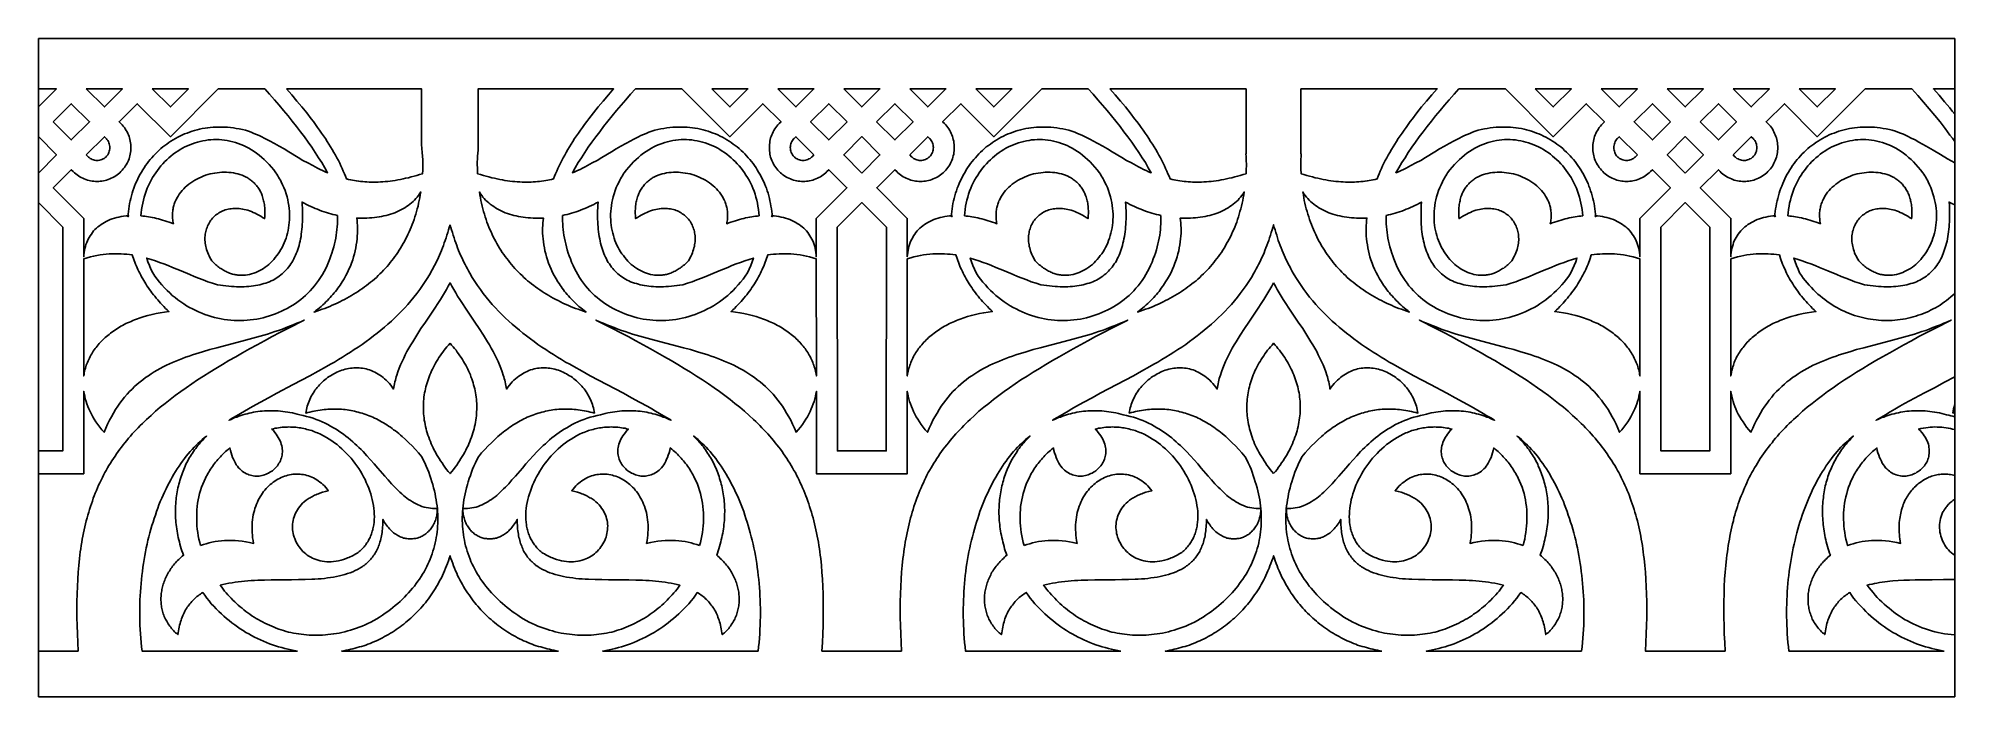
# Model space of a CAD drawing. Extents: x -53 to 63, y 50 to 90.
import ezdxf

# ---------------------------------------------------------------- set-up
doc = ezdxf.new("R2010")
doc.units = 0
doc.header["$MEASUREMENT"] = 0
doc.layers.get('0').update_dxf_attribs({"linetype": 'CONTINUOUS'})
doc.layers.add('LAYER_1', color=18, linetype='CONTINUOUS')

msp = doc.modelspace()

# ---------------------------------------------------------------- linework, layer by layer
for p, q in [((-53.04, 89.78), (-53.04, 49.79)), ((63.41, 89.78), (63.41, 49.79))]:
    msp.add_line(p, q)
at = {"layer": 'LAYER_1'}
for points in [[(63.41, 89.78), (-53.04, 89.78)], [(-53.04, 49.79), (63.41, 49.79)]]:
    msp.add_lwpolyline(points, dxfattribs=at)
for points in [[(-53.04, 86.71), (-51.94, 86.71), (-53.04, 85.61)], [(-42.11, 86.71), (-39.28, 86.71), (-38.99, 86.38), (-38.7, 86.05), (-38.41, 85.73), (-38.14, 85.4), (-37.87, 85.07), (-37.61, 84.75), (-37.36, 84.43), (-37.11, 84.11), (-36.87, 83.79), (-36.64, 83.47), (-36.42, 83.16), (-36.21, 82.84), (-36.01, 82.53), (-35.82, 82.23), (-35.63, 81.92), (-35.46, 81.62), (-35.46, 81.62), (-35.46, 81.62), (-35.46, 81.62), (-35.61, 81.68), (-35.77, 81.75), (-35.92, 81.82), (-36.07, 81.9), (-36.22, 81.97), (-36.37, 82.05), (-36.67, 82.21), (-36.96, 82.37), (-37.25, 82.54), (-37.82, 82.89), (-38.11, 83.06), (-38.41, 83.23), (-38.7, 83.4), (-39, 83.56), (-39.15, 83.64), (-39.31, 83.72), (-39.46, 83.8), (-39.62, 83.87), (-39.78, 83.94), (-39.94, 84.01), (-40.11, 84.08), (-40.27, 84.15), (-40.46, 84.2), (-40.64, 84.24), (-40.83, 84.28), (-41.01, 84.31), (-41.19, 84.34), (-41.37, 84.36), (-41.55, 84.38), (-41.73, 84.39), (-41.9, 84.39), (-42.08, 84.39), (-42.25, 84.39), (-42.42, 84.38), (-42.59, 84.37), (-42.75, 84.35), (-42.91, 84.32), (-43.08, 84.3), (-43.24, 84.26), (-43.39, 84.22), (-43.55, 84.18), (-43.7, 84.14), (-43.85, 84.09), (-44, 84.03), (-44.15, 83.97), (-44.29, 83.91), (-44.44, 83.84), (-44.57, 83.77), (-44.71, 83.7), (-44.85, 83.62), (-44.98, 83.54), (-45.11, 83.45), (-45.23, 83.36), (-45.36, 83.27), (-45.48, 83.18), (-45.6, 83.08), (-45.71, 82.97), (-45.82, 82.87), (-45.93, 82.76), (-46.04, 82.65), (-46.14, 82.53), (-46.24, 82.42), (-46.34, 82.3), (-46.43, 82.17), (-46.52, 82.05), (-46.61, 81.92), (-46.69, 81.79), (-46.77, 81.66), (-46.85, 81.52), (-46.93, 81.38), (-47, 81.24), (-47.06, 81.1), (-47.13, 80.96), (-47.19, 80.81), (-47.24, 80.67), (-47.29, 80.52), (-47.34, 80.37), (-47.39, 80.21), (-47.43, 80.06), (-47.47, 79.9), (-47.5, 79.74), (-47.53, 79.59), (-47.55, 79.43), (-47.57, 79.27), (-47.59, 79.1), (-47.6, 78.94), (-47.56, 79), (-47.71, 78.99), (-47.86, 78.97), (-48.01, 78.95), (-48.15, 78.92), (-48.28, 78.89), (-48.42, 78.86), (-48.55, 78.81), (-48.67, 78.77), (-48.79, 78.72), (-48.91, 78.66), (-49.02, 78.6), (-49.13, 78.54), (-49.23, 78.47), (-49.33, 78.4), (-49.42, 78.33), (-49.51, 78.25), (-49.6, 78.16), (-49.68, 78.08), (-49.75, 77.98), (-49.82, 77.89), (-49.89, 77.79), (-49.95, 77.69), (-50.01, 77.59), (-50.06, 77.48), (-50.1, 77.37), (-50.15, 77.25), (-50.18, 77.14), (-50.21, 77.02), (-50.24, 76.89), (-50.25, 76.77), (-50.27, 76.64), (-50.28, 76.51), (-50.28, 78.84), (-52.14, 80.7), (-51.04, 81.8), (-50.93, 81.69), (-50.85, 81.62), (-50.77, 81.55), (-50.69, 81.49), (-50.6, 81.43), (-50.52, 81.37), (-50.43, 81.32), (-50.34, 81.28), (-50.25, 81.24), (-50.15, 81.21), (-50.06, 81.17), (-49.96, 81.15), (-49.87, 81.13), (-49.77, 81.11), (-49.67, 81.1), (-49.57, 81.09), (-49.47, 81.09), (-49.37, 81.09), (-49.28, 81.1), (-49.18, 81.11), (-49.08, 81.13), (-48.98, 81.15), (-48.89, 81.17), (-48.79, 81.21), (-48.7, 81.24), (-48.61, 81.28), (-48.52, 81.32), (-48.43, 81.37), (-48.34, 81.43), (-48.26, 81.49), (-48.17, 81.55), (-48.09, 81.62), (-48.02, 81.69), (-47.95, 81.77), (-47.88, 81.85), (-47.81, 81.93), (-47.76, 82.01), (-47.7, 82.1), (-47.65, 82.19), (-47.61, 82.28), (-47.57, 82.37), (-47.53, 82.46), (-47.5, 82.56), (-47.48, 82.65), (-47.46, 82.75), (-47.44, 82.85), (-47.43, 82.95), (-47.42, 83.04), (-47.42, 83.14), (-47.42, 83.24), (-47.43, 83.34), (-47.44, 83.44), (-47.46, 83.54), (-47.48, 83.63), (-47.5, 83.73), (-47.53, 83.82), (-47.57, 83.92), (-47.61, 84.01), (-47.65, 84.1), (-47.7, 84.19), (-47.76, 84.28), (-47.81, 84.36), (-47.88, 84.44), (-47.95, 84.52), (-48.02, 84.6), (-48.13, 84.71), (-47.03, 85.81), (-45.02, 83.8)], [(-50.13, 86.71), (-47.93, 86.71), (-49.03, 85.61)], [(-46.12, 86.71), (-43.92, 86.71), (-45.02, 85.61)], [(-37.97, 86.71), (-34.82, 86.71), (-34.43, 86.71), (-29.75, 86.71), (-29.75, 83.33), (-29.73, 83.08), (-29.71, 82.85), (-29.69, 82.62), (-29.68, 82.41), (-29.68, 82.2), (-29.68, 81.99), (-29.68, 81.78), (-29.69, 81.56), (-29.87, 81.5), (-30.04, 81.45), (-30.21, 81.4), (-30.39, 81.36), (-30.55, 81.31), (-30.72, 81.28), (-30.88, 81.24), (-31.04, 81.21), (-31.2, 81.18), (-31.36, 81.15), (-31.51, 81.13), (-31.66, 81.11), (-31.81, 81.09), (-31.96, 81.08), (-32.11, 81.07), (-32.25, 81.06), (-32.39, 81.05), (-32.53, 81.05), (-32.67, 81.05), (-32.8, 81.05), (-32.94, 81.05), (-33.07, 81.06), (-33.2, 81.07), (-33.33, 81.08), (-33.46, 81.09), (-33.58, 81.11), (-33.71, 81.12), (-33.83, 81.14), (-33.95, 81.16), (-34.07, 81.19), (-34.19, 81.21), (-34.31, 81.24), (-34.37, 81.4), (-34.44, 81.56), (-34.51, 81.72), (-34.58, 81.88), (-34.65, 82.04), (-34.73, 82.2), (-34.81, 82.36), (-34.9, 82.52), (-34.99, 82.69), (-35.08, 82.85), (-35.18, 83.02), (-35.28, 83.18), (-35.38, 83.35), (-35.49, 83.52), (-35.6, 83.69), (-35.71, 83.86), (-35.83, 84.03), (-35.95, 84.2), (-36.07, 84.37), (-36.2, 84.54), (-36.33, 84.72), (-36.46, 84.9), (-36.73, 85.25), (-37.02, 85.61), (-37.33, 85.97), (-37.64, 86.34)], [(-21.62, 86.71), (-21.26, 86.71), (-18.08, 86.71), (-18.4, 86.34), (-18.72, 85.97), (-19.02, 85.61), (-19.31, 85.25), (-19.58, 84.9), (-19.72, 84.72), (-19.85, 84.54), (-19.97, 84.37), (-20.1, 84.2), (-20.22, 84.03), (-20.33, 83.86), (-20.45, 83.69), (-20.56, 83.52), (-20.66, 83.35), (-20.76, 83.18), (-20.86, 83.02), (-20.96, 82.85), (-21.05, 82.69), (-21.14, 82.52), (-21.23, 82.36), (-21.31, 82.2), (-21.39, 82.04), (-21.47, 81.88), (-21.54, 81.72), (-21.61, 81.56), (-21.67, 81.4), (-21.73, 81.24), (-21.85, 81.21), (-21.97, 81.19), (-22.09, 81.16), (-22.21, 81.14), (-22.33, 81.12), (-22.46, 81.11), (-22.58, 81.09), (-22.71, 81.08), (-22.84, 81.07), (-22.97, 81.06), (-23.1, 81.05), (-23.24, 81.05), (-23.37, 81.05), (-23.51, 81.05), (-23.65, 81.05), (-23.79, 81.06), (-23.94, 81.07), (-24.08, 81.08), (-24.23, 81.09), (-24.38, 81.11), (-24.53, 81.13), (-24.69, 81.15), (-24.84, 81.18), (-25, 81.21), (-25.16, 81.24), (-25.32, 81.28), (-25.49, 81.31), (-25.66, 81.36), (-25.83, 81.4), (-26, 81.45), (-26.18, 81.5), (-26.35, 81.56), (-26.36, 81.74), (-26.36, 81.92), (-26.37, 82.09), (-26.37, 82.27), (-26.36, 82.44), (-26.35, 82.62), (-26.34, 82.8), (-26.32, 82.99), (-26.32, 86.71)], [(-16.76, 86.71), (-13.93, 86.71), (-11.02, 83.8), (-9.02, 85.81), (-7.91, 84.71), (-8.02, 84.6), (-8.1, 84.52), (-8.16, 84.44), (-8.23, 84.36), (-8.29, 84.28), (-8.34, 84.19), (-8.39, 84.1), (-8.43, 84.01), (-8.47, 83.92), (-8.51, 83.82), (-8.54, 83.73), (-8.57, 83.63), (-8.59, 83.54), (-8.6, 83.44), (-8.61, 83.34), (-8.62, 83.24), (-8.62, 83.14), (-8.62, 83.04), (-8.61, 82.95), (-8.6, 82.85), (-8.59, 82.75), (-8.57, 82.65), (-8.54, 82.56), (-8.51, 82.46), (-8.47, 82.37), (-8.43, 82.28), (-8.39, 82.19), (-8.34, 82.1), (-8.29, 82.01), (-8.23, 81.93), (-8.16, 81.85), (-8.1, 81.77), (-8.02, 81.69), (-7.95, 81.62), (-7.87, 81.55), (-7.79, 81.49), (-7.7, 81.43), (-7.62, 81.37), (-7.53, 81.32), (-7.44, 81.28), (-7.34, 81.24), (-7.25, 81.21), (-7.16, 81.17), (-7.06, 81.15), (-6.96, 81.13), (-6.87, 81.11), (-6.77, 81.1), (-6.67, 81.09), (-6.57, 81.09), (-6.47, 81.09), (-6.37, 81.1), (-6.27, 81.11), (-6.18, 81.13), (-6.08, 81.15), (-5.98, 81.17), (-5.89, 81.21), (-5.8, 81.24), (-5.7, 81.28), (-5.61, 81.32), (-5.52, 81.37), (-5.44, 81.43), (-5.35, 81.49), (-5.27, 81.55), (-5.19, 81.62), (-5.12, 81.69), (-5.01, 81.8), (-3.91, 80.7), (-5.77, 78.84), (-5.77, 76.51), (-5.77, 76.64), (-5.79, 76.77), (-5.81, 76.89), (-5.83, 77.02), (-5.86, 77.14), (-5.9, 77.25), (-5.94, 77.37), (-5.98, 77.48), (-6.03, 77.59), (-6.09, 77.69), (-6.15, 77.79), (-6.22, 77.89), (-6.29, 77.98), (-6.36, 78.08), (-6.45, 78.16), (-6.53, 78.25), (-6.62, 78.33), (-6.71, 78.4), (-6.81, 78.47), (-6.92, 78.54), (-7.02, 78.6), (-7.14, 78.66), (-7.25, 78.72), (-7.37, 78.77), (-7.5, 78.81), (-7.63, 78.86), (-7.76, 78.89), (-7.9, 78.92), (-8.04, 78.95), (-8.18, 78.97), (-8.33, 78.99), (-8.48, 79), (-8.44, 78.94), (-8.45, 79.1), (-8.47, 79.27), (-8.49, 79.43), (-8.52, 79.59), (-8.54, 79.74), (-8.58, 79.9), (-8.61, 80.06), (-8.66, 80.21), (-8.7, 80.37), (-8.75, 80.52), (-8.8, 80.67), (-8.86, 80.81), (-8.92, 80.96), (-8.98, 81.1), (-9.05, 81.24), (-9.12, 81.38), (-9.19, 81.52), (-9.27, 81.66), (-9.35, 81.79), (-9.43, 81.92), (-9.52, 82.05), (-9.61, 82.17), (-9.7, 82.3), (-9.8, 82.42), (-9.9, 82.53), (-10, 82.65), (-10.11, 82.76), (-10.22, 82.87), (-10.33, 82.97), (-10.45, 83.08), (-10.57, 83.18), (-10.69, 83.27), (-10.81, 83.36), (-10.94, 83.45), (-11.06, 83.54), (-11.2, 83.62), (-11.33, 83.7), (-11.47, 83.77), (-11.61, 83.84), (-11.75, 83.91), (-11.89, 83.97), (-12.04, 84.03), (-12.19, 84.09), (-12.34, 84.14), (-12.49, 84.18), (-12.65, 84.22), (-12.81, 84.26), (-12.97, 84.3), (-13.13, 84.32), (-13.29, 84.35), (-13.46, 84.37), (-13.62, 84.38), (-13.79, 84.39), (-13.97, 84.39), (-14.14, 84.39), (-14.31, 84.39), (-14.49, 84.38), (-14.67, 84.36), (-14.85, 84.34), (-15.03, 84.31), (-15.21, 84.28), (-15.4, 84.24), (-15.58, 84.2), (-15.77, 84.15), (-15.94, 84.08), (-16.1, 84.01), (-16.26, 83.94), (-16.42, 83.87), (-16.58, 83.8), (-16.73, 83.72), (-16.89, 83.64), (-17.04, 83.56), (-17.34, 83.4), (-17.64, 83.23), (-17.93, 83.06), (-18.22, 82.89), (-18.8, 82.54), (-19.09, 82.37), (-19.38, 82.21), (-19.67, 82.05), (-19.82, 81.97), (-19.97, 81.9), (-20.12, 81.82), (-20.27, 81.75), (-20.43, 81.68), (-20.59, 81.62), (-20.59, 81.62), (-20.59, 81.62), (-20.58, 81.62), (-20.41, 81.92), (-20.23, 82.23), (-20.03, 82.53), (-19.83, 82.84), (-19.62, 83.16), (-19.4, 83.47), (-19.17, 83.79), (-18.93, 84.11), (-18.69, 84.43), (-18.43, 84.75), (-18.17, 85.07), (-17.9, 85.4), (-17.63, 85.73), (-17.35, 86.05), (-17.06, 86.38)], [(-12.12, 86.71), (-9.92, 86.71), (-11.02, 85.61)], [(-8.11, 86.71), (-5.91, 86.71), (-7.01, 85.61)], [(-4.1, 86.71), (-1.9, 86.71), (-3, 85.61)], [(7.93, 86.71), (10.76, 86.71), (11.06, 86.38), (11.35, 86.05), (11.63, 85.73), (11.9, 85.4), (12.17, 85.07), (12.43, 84.75), (12.69, 84.43), (12.93, 84.11), (13.17, 83.79), (13.4, 83.47), (13.62, 83.16), (13.83, 82.84), (14.03, 82.53), (14.23, 82.23), (14.41, 81.92), (14.58, 81.62), (14.58, 81.62), (14.59, 81.62), (14.58, 81.62), (14.43, 81.68), (14.27, 81.75), (14.12, 81.82), (13.97, 81.9), (13.82, 81.97), (13.67, 82.05), (13.38, 82.21), (13.08, 82.37), (12.8, 82.54), (12.22, 82.89), (11.93, 83.06), (11.64, 83.23), (11.34, 83.4), (11.04, 83.56), (10.89, 83.64), (10.73, 83.72), (10.58, 83.8), (10.42, 83.87), (10.26, 83.94), (10.1, 84.01), (9.94, 84.08), (9.77, 84.15), (9.58, 84.2), (9.4, 84.24), (9.21, 84.28), (9.03, 84.31), (8.85, 84.34), (8.67, 84.36), (8.49, 84.38), (8.31, 84.39), (8.14, 84.39), (7.96, 84.39), (7.79, 84.39), (7.62, 84.38), (7.46, 84.37), (7.29, 84.35), (7.13, 84.32), (6.96, 84.3), (6.8, 84.26), (6.65, 84.22), (6.49, 84.18), (6.34, 84.14), (6.19, 84.09), (6.04, 84.03), (5.89, 83.97), (5.75, 83.91), (5.61, 83.84), (5.47, 83.77), (5.33, 83.7), (5.2, 83.62), (5.06, 83.54), (4.94, 83.45), (4.81, 83.36), (4.69, 83.27), (4.56, 83.18), (4.45, 83.08), (4.33, 82.97), (4.22, 82.87), (4.11, 82.76), (4, 82.65), (3.9, 82.53), (3.8, 82.42), (3.7, 82.3), (3.61, 82.17), (3.52, 82.05), (3.43, 81.92), (3.35, 81.79), (3.27, 81.66), (3.19, 81.52), (3.12, 81.38), (3.05, 81.24), (2.98, 81.1), (2.92, 80.96), (2.86, 80.81), (2.8, 80.67), (2.75, 80.52), (2.7, 80.37), (2.65, 80.21), (2.61, 80.06), (2.58, 79.9), (2.54, 79.74), (2.52, 79.59), (2.49, 79.43), (2.47, 79.27), (2.45, 79.1), (2.44, 78.94), (2.48, 79), (2.33, 78.99), (2.18, 78.97), (2.04, 78.95), (1.89, 78.92), (1.76, 78.89), (1.63, 78.86), (1.5, 78.81), (1.37, 78.77), (1.25, 78.72), (1.14, 78.66), (1.02, 78.6), (0.92, 78.54), (0.81, 78.47), (0.71, 78.4), (0.62, 78.33), (0.53, 78.25), (0.44, 78.16), (0.36, 78.08), (0.29, 77.98), (0.22, 77.89), (0.15, 77.79), (0.09, 77.69), (0.03, 77.59), (-0.02, 77.48), (-0.06, 77.37), (-0.1, 77.25), (-0.14, 77.14), (-0.17, 77.02), (-0.19, 76.89), (-0.21, 76.77), (-0.23, 76.64), (-0.24, 76.51), (-0.24, 78.84), (-2.09, 80.7), (-0.99, 81.8), (-0.88, 81.69), (-0.81, 81.62), (-0.73, 81.55), (-0.65, 81.49), (-0.56, 81.43), (-0.48, 81.37), (-0.39, 81.32), (-0.3, 81.28), (-0.21, 81.24), (-0.11, 81.21), (-0.02, 81.17), (0.08, 81.15), (0.18, 81.13), (0.27, 81.11), (0.37, 81.1), (0.47, 81.09), (0.57, 81.09), (0.67, 81.09), (0.77, 81.1), (0.86, 81.11), (0.96, 81.13), (1.06, 81.15), (1.16, 81.17), (1.25, 81.21), (1.34, 81.24), (1.44, 81.28), (1.53, 81.32), (1.62, 81.37), (1.7, 81.43), (1.79, 81.49), (1.87, 81.55), (1.95, 81.62), (2.02, 81.69), (2.1, 81.77), (2.16, 81.85), (2.23, 81.93), (2.29, 82.01), (2.34, 82.1), (2.39, 82.19), (2.43, 82.28), (2.47, 82.37), (2.51, 82.46), (2.54, 82.56), (2.56, 82.65), (2.59, 82.75), (2.6, 82.85), (2.61, 82.95), (2.62, 83.04), (2.62, 83.14), (2.62, 83.24), (2.61, 83.34), (2.6, 83.44), (2.59, 83.54), (2.56, 83.63), (2.54, 83.73), (2.51, 83.82), (2.47, 83.92), (2.43, 84.01), (2.39, 84.1), (2.34, 84.19), (2.29, 84.28), (2.23, 84.36), (2.16, 84.44), (2.1, 84.52), (2.02, 84.6), (1.91, 84.71), (3.02, 85.81), (5.02, 83.8)], [(-0.09, 86.71), (2.11, 86.71), (1.01, 85.61)], [(3.92, 86.71), (6.12, 86.71), (5.02, 85.61)], [(12.07, 86.71), (15.28, 86.71), (15.62, 86.71), (20.35, 86.71), (20.35, 82.76), (20.34, 82.76), (20.35, 82.6), (20.36, 82.45), (20.36, 82.31), (20.37, 82.16), (20.37, 82.01), (20.36, 81.86), (20.35, 81.56), (20.17, 81.5), (20, 81.45), (19.83, 81.4), (19.66, 81.36), (19.49, 81.31), (19.32, 81.28), (19.16, 81.24), (19, 81.21), (18.84, 81.18), (18.69, 81.15), (18.53, 81.13), (18.38, 81.11), (18.23, 81.09), (18.08, 81.08), (17.94, 81.07), (17.79, 81.06), (17.65, 81.05), (17.51, 81.05), (17.37, 81.05), (17.24, 81.05), (17.1, 81.05), (16.97, 81.06), (16.84, 81.07), (16.71, 81.08), (16.58, 81.09), (16.46, 81.11), (16.33, 81.12), (16.21, 81.14), (16.09, 81.16), (15.97, 81.19), (15.85, 81.21), (15.73, 81.24), (15.67, 81.4), (15.6, 81.56), (15.54, 81.72), (15.46, 81.88), (15.39, 82.04), (15.31, 82.2), (15.23, 82.36), (15.14, 82.52), (15.05, 82.69), (14.96, 82.85), (14.86, 83.02), (14.76, 83.18), (14.66, 83.35), (14.55, 83.52), (14.44, 83.69), (14.33, 83.86), (14.21, 84.03), (14.1, 84.2), (13.97, 84.37), (13.85, 84.54), (13.72, 84.72), (13.58, 84.9), (13.31, 85.25), (13.02, 85.61), (12.72, 85.97), (12.4, 86.34)], [(28.43, 86.71), (28.75, 86.71), (31.97, 86.71), (31.64, 86.34), (31.32, 85.97), (31.02, 85.61), (30.73, 85.25), (30.46, 84.9), (30.33, 84.72), (30.2, 84.54), (30.07, 84.37), (29.95, 84.2), (29.83, 84.03), (29.71, 83.86), (29.6, 83.69), (29.49, 83.52), (29.38, 83.35), (29.28, 83.18), (29.18, 83.02), (29.08, 82.85), (28.99, 82.69), (28.9, 82.52), (28.81, 82.36), (28.73, 82.2), (28.65, 82.04), (28.58, 81.88), (28.5, 81.72), (28.44, 81.56), (28.37, 81.4), (28.31, 81.24), (28.19, 81.21), (28.07, 81.19), (27.95, 81.16), (27.83, 81.14), (27.71, 81.12), (27.58, 81.11), (27.46, 81.09), (27.33, 81.08), (27.2, 81.07), (27.07, 81.06), (26.94, 81.05), (26.8, 81.05), (26.67, 81.05), (26.53, 81.05), (26.39, 81.05), (26.25, 81.06), (26.1, 81.07), (25.96, 81.08), (25.81, 81.09), (25.66, 81.11), (25.51, 81.13), (25.36, 81.15), (25.2, 81.18), (25.04, 81.21), (24.88, 81.24), (24.72, 81.28), (24.55, 81.31), (24.38, 81.36), (24.21, 81.4), (24.04, 81.45), (23.87, 81.5), (23.69, 81.56), (23.68, 81.86), (23.68, 82.01), (23.68, 82.16), (23.68, 82.31), (23.68, 82.45), (23.69, 82.6), (23.7, 82.76), (23.68, 82.76), (23.68, 86.71)], [(33.28, 86.71), (36.11, 86.71), (39.02, 83.8), (41.02, 85.81), (42.13, 84.71), (42.02, 84.6), (41.94, 84.52), (41.88, 84.44), (41.81, 84.36), (41.76, 84.28), (41.7, 84.19), (41.65, 84.1), (41.61, 84.01), (41.57, 83.92), (41.53, 83.82), (41.5, 83.73), (41.48, 83.63), (41.46, 83.54), (41.44, 83.44), (41.43, 83.34), (41.42, 83.24), (41.42, 83.14), (41.42, 83.04), (41.43, 82.95), (41.44, 82.85), (41.46, 82.75), (41.48, 82.65), (41.5, 82.56), (41.53, 82.46), (41.57, 82.37), (41.61, 82.28), (41.65, 82.19), (41.7, 82.1), (41.76, 82.01), (41.81, 81.93), (41.88, 81.85), (41.94, 81.77), (42.02, 81.69), (42.09, 81.62), (42.17, 81.55), (42.25, 81.49), (42.34, 81.43), (42.43, 81.37), (42.51, 81.32), (42.6, 81.28), (42.7, 81.24), (42.79, 81.21), (42.89, 81.17), (42.98, 81.15), (43.08, 81.13), (43.18, 81.11), (43.27, 81.1), (43.37, 81.09), (43.47, 81.09), (43.57, 81.09), (43.67, 81.1), (43.77, 81.11), (43.86, 81.13), (43.96, 81.15), (44.06, 81.17), (44.15, 81.21), (44.25, 81.24), (44.34, 81.28), (44.43, 81.32), (44.52, 81.37), (44.6, 81.43), (44.69, 81.49), (44.77, 81.55), (44.85, 81.62), (44.93, 81.69), (45.04, 81.8), (46.14, 80.7), (44.28, 78.84), (44.28, 76.51), (44.27, 76.64), (44.25, 76.77), (44.23, 76.89), (44.21, 77.02), (44.18, 77.14), (44.14, 77.25), (44.1, 77.37), (44.06, 77.48), (44.01, 77.59), (43.95, 77.69), (43.89, 77.79), (43.82, 77.89), (43.75, 77.98), (43.68, 78.08), (43.6, 78.16), (43.51, 78.25), (43.42, 78.33), (43.33, 78.4), (43.23, 78.47), (43.13, 78.54), (43.02, 78.6), (42.91, 78.66), (42.79, 78.72), (42.67, 78.77), (42.54, 78.81), (42.42, 78.86), (42.28, 78.89), (42.15, 78.92), (42.01, 78.95), (41.86, 78.97), (41.71, 78.99), (41.56, 79), (41.6, 78.94), (41.59, 79.1), (41.57, 79.27), (41.55, 79.43), (41.53, 79.59), (41.5, 79.74), (41.46, 79.9), (41.43, 80.06), (41.39, 80.21), (41.34, 80.37), (41.29, 80.52), (41.24, 80.67), (41.18, 80.81), (41.13, 80.96), (41.06, 81.1), (41, 81.24), (40.92, 81.38), (40.85, 81.52), (40.77, 81.66), (40.69, 81.79), (40.61, 81.92), (40.52, 82.05), (40.43, 82.17), (40.34, 82.3), (40.24, 82.42), (40.14, 82.53), (40.04, 82.65), (39.93, 82.76), (39.82, 82.87), (39.71, 82.97), (39.59, 83.08), (39.48, 83.18), (39.36, 83.27), (39.23, 83.36), (39.11, 83.45), (38.98, 83.54), (38.84, 83.62), (38.71, 83.7), (38.57, 83.77), (38.43, 83.84), (38.29, 83.91), (38.15, 83.97), (38, 84.03), (37.85, 84.09), (37.7, 84.14), (37.55, 84.18), (37.39, 84.22), (37.24, 84.26), (37.08, 84.3), (36.91, 84.32), (36.75, 84.35), (36.58, 84.37), (36.42, 84.38), (36.25, 84.39), (36.08, 84.39), (35.9, 84.39), (35.73, 84.39), (35.55, 84.38), (35.37, 84.36), (35.19, 84.34), (35.01, 84.31), (34.83, 84.28), (34.64, 84.24), (34.46, 84.2), (34.27, 84.15), (34.1, 84.08), (33.94, 84.01), (33.78, 83.94), (33.62, 83.87), (33.46, 83.8), (33.31, 83.72), (33.15, 83.64), (33, 83.56), (32.7, 83.4), (32.41, 83.23), (32.11, 83.06), (31.82, 82.89), (31.25, 82.54), (30.96, 82.37), (30.66, 82.21), (30.37, 82.05), (30.22, 81.97), (30.07, 81.9), (29.92, 81.82), (29.77, 81.75), (29.61, 81.68), (29.46, 81.62), (29.45, 81.62), (29.46, 81.62), (29.46, 81.62), (29.63, 81.92), (29.82, 82.23), (30.01, 82.53), (30.21, 82.84), (30.42, 83.16), (30.64, 83.47), (30.87, 83.79), (31.11, 84.11), (31.36, 84.43), (31.61, 84.75), (31.87, 85.07), (32.14, 85.4), (32.41, 85.73), (32.7, 86.05), (32.99, 86.38)], [(37.92, 86.71), (40.12, 86.71), (39.02, 85.61)], [(41.93, 86.71), (44.13, 86.71), (43.03, 85.61)], [(45.94, 86.71), (48.14, 86.71), (47.04, 85.61)], [(63.41, 83.51), (63.41, 82.21), (63.19, 82.34), (62.97, 82.46), (62.54, 82.72), (62.11, 82.98), (61.67, 83.23), (61.45, 83.36), (61.23, 83.48), (61, 83.61), (60.77, 83.72), (60.54, 83.84), (60.3, 83.95), (60.06, 84.05), (59.81, 84.15), (59.62, 84.2), (59.44, 84.24), (59.25, 84.28), (59.07, 84.31), (58.89, 84.34), (58.71, 84.36), (58.53, 84.38), (58.35, 84.39), (58.18, 84.39), (58.01, 84.39), (57.84, 84.39), (57.67, 84.38), (57.5, 84.37), (57.33, 84.35), (57.17, 84.32), (57.01, 84.3), (56.85, 84.26), (56.69, 84.22), (56.53, 84.18), (56.38, 84.14), (56.23, 84.09), (56.08, 84.03), (55.93, 83.97), (55.79, 83.91), (55.65, 83.84), (55.51, 83.77), (55.37, 83.7), (55.24, 83.62), (55.11, 83.54), (54.98, 83.45), (54.85, 83.36), (54.73, 83.27), (54.61, 83.18), (54.49, 83.08), (54.37, 82.97), (54.26, 82.87), (54.15, 82.76), (54.05, 82.65), (53.94, 82.53), (53.84, 82.42), (53.74, 82.3), (53.65, 82.17), (53.56, 82.05), (53.47, 81.92), (53.39, 81.79), (53.31, 81.66), (53.23, 81.52), (53.16, 81.38), (53.09, 81.24), (53.02, 81.1), (52.96, 80.96), (52.9, 80.81), (52.84, 80.67), (52.79, 80.52), (52.74, 80.37), (52.7, 80.21), (52.66, 80.06), (52.62, 79.9), (52.59, 79.74), (52.56, 79.59), (52.53, 79.43), (52.51, 79.27), (52.49, 79.1), (52.48, 78.94), (52.52, 79), (52.37, 78.99), (52.22, 78.97), (52.08, 78.95), (51.94, 78.92), (51.8, 78.89), (51.67, 78.86), (51.54, 78.81), (51.41, 78.77), (51.29, 78.72), (51.18, 78.66), (51.06, 78.6), (50.96, 78.54), (50.85, 78.47), (50.75, 78.4), (50.66, 78.33), (50.57, 78.25), (50.49, 78.16), (50.41, 78.08), (50.33, 77.98), (50.26, 77.89), (50.19, 77.79), (50.13, 77.69), (50.08, 77.59), (50.02, 77.48), (49.98, 77.37), (49.94, 77.25), (49.9, 77.14), (49.87, 77.02), (49.85, 76.89), (49.83, 76.77), (49.81, 76.64), (49.81, 76.51), (49.81, 78.84), (47.95, 80.7), (49.05, 81.8), (49.16, 81.69), (49.23, 81.62), (49.31, 81.55), (49.39, 81.49), (49.48, 81.43), (49.57, 81.37), (49.65, 81.32), (49.74, 81.28), (49.84, 81.24), (49.93, 81.21), (50.02, 81.17), (50.12, 81.15), (50.22, 81.13), (50.32, 81.11), (50.41, 81.1), (50.51, 81.09), (50.61, 81.09), (50.71, 81.09), (50.81, 81.1), (50.91, 81.11), (51, 81.13), (51.1, 81.15), (51.2, 81.17), (51.29, 81.21), (51.39, 81.24), (51.48, 81.28), (51.57, 81.32), (51.66, 81.37), (51.74, 81.43), (51.83, 81.49), (51.91, 81.55), (51.99, 81.62), (52.06, 81.69), (52.14, 81.77), (52.21, 81.85), (52.27, 81.93), (52.33, 82.01), (52.38, 82.1), (52.43, 82.19), (52.47, 82.28), (52.51, 82.37), (52.55, 82.46), (52.58, 82.56), (52.61, 82.65), (52.63, 82.75), (52.64, 82.85), (52.65, 82.95), (52.66, 83.04), (52.66, 83.14), (52.66, 83.24), (52.65, 83.34), (52.64, 83.44), (52.63, 83.54), (52.61, 83.63), (52.58, 83.73), (52.55, 83.82), (52.51, 83.92), (52.47, 84.01), (52.43, 84.1), (52.38, 84.19), (52.33, 84.28), (52.27, 84.36), (52.21, 84.44), (52.14, 84.52), (52.06, 84.6), (51.95, 84.71), (53.06, 85.81), (55.06, 83.8), (57.97, 86.71), (60.8, 86.71), (61.17, 86.31), (61.52, 85.9), (61.86, 85.5), (62.2, 85.09), (62.52, 84.7), (62.83, 84.3), (62.98, 84.1), (63.12, 83.9), (63.27, 83.71)], [(49.95, 86.71), (52.15, 86.71), (51.05, 85.61)], [(53.96, 86.71), (56.16, 86.71), (55.06, 85.61)], [(63.41, 86.71), (63.41, 85.17), (63.26, 85.36), (63.11, 85.55), (62.79, 85.93), (62.46, 86.32), (62.12, 86.71)], [(-52.14, 84.71), (-51.04, 83.61), (-49.93, 84.71), (-51.04, 85.81)], [(-3.9, 84.71), (-5.01, 83.61), (-6.11, 84.71), (-5.01, 85.81)], [(-2.1, 84.71), (-0.99, 83.61), (0.11, 84.71), (-0.99, 85.81)], [(46.14, 84.71), (45.04, 83.61), (43.93, 84.71), (45.04, 85.81)], [(47.94, 84.71), (49.05, 83.61), (50.15, 84.71), (49.05, 85.81)], [(-53.04, 81.6), (-53.04, 81.6), (-51.94, 82.7), (-53.04, 83.81)], [(-50.13, 82.7), (-49.03, 83.8), (-48.92, 83.69), (-48.9, 83.67), (-48.87, 83.64), (-48.82, 83.57), (-48.78, 83.51), (-48.75, 83.44), (-48.73, 83.37), (-48.71, 83.29), (-48.7, 83.22), (-48.7, 83.14), (-48.7, 83.07), (-48.71, 82.99), (-48.73, 82.92), (-48.75, 82.85), (-48.78, 82.78), (-48.82, 82.71), (-48.87, 82.65), (-48.9, 82.62), (-48.92, 82.59), (-48.95, 82.57), (-48.98, 82.54), (-49.04, 82.49), (-49.11, 82.46), (-49.18, 82.42), (-49.25, 82.4), (-49.32, 82.38), (-49.4, 82.37), (-49.47, 82.37), (-49.55, 82.37), (-49.62, 82.38), (-49.69, 82.4), (-49.77, 82.42), (-49.84, 82.46), (-49.9, 82.49), (-49.96, 82.54), (-49.99, 82.57), (-50.02, 82.59)], [(-46.81, 78.99), (-46.81, 78.99), (-46.7, 78.98), (-46.58, 78.97), (-46.47, 78.96), (-46.35, 78.94), (-46.23, 78.92), (-46.11, 78.89), (-45.99, 78.87), (-45.86, 78.84), (-45.74, 78.81), (-45.61, 78.78), (-45.49, 78.74), (-45.36, 78.7), (-45.23, 78.66), (-45.1, 78.62), (-44.97, 78.57), (-44.83, 78.52), (-44.85, 78.6), (-44.86, 78.68), (-44.87, 78.76), (-44.88, 78.84), (-44.88, 78.91), (-44.89, 78.99), (-44.89, 79.06), (-44.88, 79.14), (-44.88, 79.21), (-44.87, 79.28), (-44.86, 79.36), (-44.85, 79.43), (-44.84, 79.5), (-44.82, 79.57), (-44.8, 79.63), (-44.78, 79.7), (-44.76, 79.77), (-44.74, 79.83), (-44.71, 79.9), (-44.68, 79.96), (-44.65, 80.02), (-44.62, 80.08), (-44.59, 80.14), (-44.55, 80.2), (-44.48, 80.32), (-44.39, 80.43), (-44.31, 80.54), (-44.21, 80.64), (-44.11, 80.74), (-44.01, 80.83), (-43.9, 80.92), (-43.78, 81.01), (-43.66, 81.09), (-43.54, 81.16), (-43.41, 81.23), (-43.29, 81.29), (-43.15, 81.35), (-43.02, 81.41), (-42.88, 81.46), (-42.74, 81.5), (-42.6, 81.54), (-42.46, 81.57), (-42.32, 81.6), (-42.17, 81.62), (-42.03, 81.64), (-41.89, 81.65), (-41.74, 81.65), (-41.6, 81.65), (-41.46, 81.64), (-41.32, 81.63), (-41.18, 81.61), (-41.05, 81.58), (-40.92, 81.55), (-40.79, 81.51), (-40.66, 81.46), (-40.53, 81.41), (-40.41, 81.35), (-40.36, 81.32), (-40.3, 81.28), (-40.24, 81.25), (-40.19, 81.21), (-40.13, 81.17), (-40.08, 81.13), (-40.03, 81.09), (-39.98, 81.04), (-39.93, 81), (-39.88, 80.95), (-39.84, 80.9), (-39.79, 80.85), (-39.75, 80.79), (-39.71, 80.74), (-39.67, 80.68), (-39.63, 80.62), (-39.59, 80.56), (-39.56, 80.5), (-39.53, 80.43), (-39.49, 80.36), (-39.47, 80.3), (-39.44, 80.23), (-39.41, 80.15), (-39.39, 80.08), (-39.37, 80), (-39.35, 79.92), (-39.33, 79.84), (-39.32, 79.76), (-39.3, 79.68), (-39.29, 79.59), (-39.28, 79.5), (-39.28, 79.41), (-39.27, 79.32), (-39.27, 79.22), (-39.27, 79.13), (-39.28, 79.03), (-39.28, 78.93), (-39.29, 78.83), (-39.41, 78.9), (-39.53, 78.98), (-39.64, 79.04), (-39.76, 79.11), (-39.87, 79.16), (-39.98, 79.21), (-40.09, 79.26), (-40.21, 79.3), (-40.31, 79.34), (-40.42, 79.37), (-40.53, 79.39), (-40.63, 79.41), (-40.74, 79.43), (-40.84, 79.44), (-40.94, 79.45), (-41.04, 79.45), (-41.14, 79.45), (-41.23, 79.44), (-41.32, 79.43), (-41.41, 79.42), (-41.5, 79.4), (-41.59, 79.38), (-41.68, 79.36), (-41.76, 79.33), (-41.84, 79.3), (-41.92, 79.26), (-41.99, 79.22), (-42.07, 79.18), (-42.14, 79.13), (-42.21, 79.08), (-42.27, 79.03), (-42.33, 78.98), (-42.39, 78.92), (-42.45, 78.86), (-42.5, 78.8), (-42.56, 78.73), (-42.6, 78.67), (-42.65, 78.6), (-42.69, 78.52), (-42.73, 78.45), (-42.76, 78.37), (-42.79, 78.29), (-42.82, 78.21), (-42.85, 78.13), (-42.87, 78.05), (-42.89, 77.96), (-42.9, 77.88), (-42.91, 77.79), (-42.92, 77.7), (-42.92, 77.61), (-42.92, 77.52), (-42.91, 77.42), (-42.9, 77.33), (-42.89, 77.24), (-42.87, 77.14), (-42.85, 77.05), (-42.82, 76.95), (-42.79, 76.85), (-42.75, 76.75), (-42.71, 76.66), (-42.66, 76.56), (-42.62, 76.46), (-42.56, 76.36), (-42.5, 76.27), (-42.44, 76.2), (-42.38, 76.14), (-42.32, 76.08), (-42.26, 76.03), (-42.2, 75.98), (-42.13, 75.92), (-42.07, 75.88), (-42.01, 75.83), (-41.95, 75.79), (-41.88, 75.75), (-41.82, 75.71), (-41.75, 75.67), (-41.69, 75.64), (-41.63, 75.61), (-41.56, 75.58), (-41.5, 75.55), (-41.43, 75.52), (-41.37, 75.5), (-41.3, 75.48), (-41.24, 75.46), (-41.17, 75.44), (-41.11, 75.43), (-41.04, 75.42), (-40.98, 75.41), (-40.91, 75.4), (-40.84, 75.39), (-40.71, 75.39), (-40.59, 75.39), (-40.46, 75.4), (-40.33, 75.42), (-40.2, 75.44), (-40.08, 75.47), (-39.95, 75.51), (-39.83, 75.56), (-39.71, 75.61), (-39.59, 75.67), (-39.47, 75.73), (-39.36, 75.8), (-39.25, 75.88), (-39.14, 75.96), (-39.03, 76.05), (-38.93, 76.15), (-38.83, 76.25), (-38.73, 76.35), (-38.64, 76.46), (-38.55, 76.58), (-38.46, 76.7), (-38.38, 76.82), (-38.31, 76.95), (-38.23, 77.08), (-38.16, 77.22), (-38.1, 77.36), (-38.04, 77.5), (-37.99, 77.65), (-37.94, 77.8), (-37.9, 77.95), (-37.86, 78.11), (-37.83, 78.27), (-37.81, 78.43), (-37.79, 78.6), (-37.78, 78.76), (-37.77, 78.93), (-37.77, 79.1), (-37.78, 79.28), (-37.8, 79.45), (-37.82, 79.63), (-37.85, 79.81), (-37.89, 79.98), (-37.93, 80.16), (-37.99, 80.34), (-38.05, 80.53), (-38.12, 80.71), (-38.2, 80.89), (-38.29, 81.07), (-38.33, 81.16), (-38.38, 81.25), (-38.44, 81.34), (-38.49, 81.43), (-38.55, 81.52), (-38.6, 81.61), (-38.74, 81.79), (-38.88, 81.96), (-39.02, 82.12), (-39.17, 82.28), (-39.32, 82.42), (-39.47, 82.55), (-39.62, 82.68), (-39.78, 82.8), (-39.93, 82.91), (-40.09, 83.01), (-40.25, 83.1), (-40.41, 83.19), (-40.57, 83.27), (-40.74, 83.34), (-40.9, 83.4), (-41.06, 83.45), (-41.23, 83.5), (-41.4, 83.54), (-41.56, 83.57), (-41.73, 83.6), (-41.89, 83.62), (-42.06, 83.63), (-42.23, 83.63), (-42.39, 83.63), (-42.56, 83.62), (-42.72, 83.61), (-42.88, 83.58), (-43.05, 83.55), (-43.21, 83.52), (-43.36, 83.48), (-43.52, 83.43), (-43.68, 83.38), (-43.83, 83.32), (-43.98, 83.25), (-44.13, 83.18), (-44.28, 83.1), (-44.43, 83.02), (-44.57, 82.93), (-44.71, 82.84), (-44.84, 82.74), (-44.98, 82.63), (-45.11, 82.52), (-45.23, 82.41), (-45.35, 82.29), (-45.47, 82.16), (-45.59, 82.04), (-45.7, 81.9), (-45.81, 81.76), (-45.91, 81.62), (-46.01, 81.47), (-46.1, 81.32), (-46.19, 81.16), (-46.27, 81), (-46.35, 80.84), (-46.42, 80.67), (-46.49, 80.5), (-46.55, 80.32), (-46.61, 80.14), (-46.66, 79.96), (-46.7, 79.77), (-46.74, 79.58), (-46.77, 79.39), (-46.79, 79.19)], [(-9.23, 78.99), (-9.23, 78.99), (-9.34, 78.98), (-9.46, 78.97), (-9.58, 78.96), (-9.69, 78.94), (-9.81, 78.92), (-9.93, 78.89), (-10.06, 78.87), (-10.18, 78.84), (-10.3, 78.81), (-10.43, 78.78), (-10.56, 78.74), (-10.68, 78.7), (-10.81, 78.66), (-10.95, 78.62), (-11.08, 78.57), (-11.21, 78.52), (-11.2, 78.6), (-11.18, 78.68), (-11.17, 78.76), (-11.16, 78.84), (-11.16, 78.91), (-11.16, 78.99), (-11.16, 79.06), (-11.16, 79.14), (-11.16, 79.21), (-11.17, 79.28), (-11.18, 79.36), (-11.19, 79.43), (-11.2, 79.5), (-11.22, 79.57), (-11.24, 79.63), (-11.26, 79.7), (-11.28, 79.77), (-11.3, 79.83), (-11.33, 79.9), (-11.36, 79.96), (-11.39, 80.02), (-11.42, 80.08), (-11.45, 80.14), (-11.49, 80.2), (-11.57, 80.32), (-11.65, 80.43), (-11.74, 80.54), (-11.83, 80.64), (-11.93, 80.74), (-12.04, 80.83), (-12.15, 80.92), (-12.26, 81.01), (-12.38, 81.09), (-12.5, 81.16), (-12.63, 81.23), (-12.76, 81.29), (-12.89, 81.35), (-13.02, 81.41), (-13.16, 81.46), (-13.3, 81.5), (-13.44, 81.54), (-13.58, 81.57), (-13.73, 81.6), (-13.87, 81.62), (-14.01, 81.64), (-14.15, 81.65), (-14.3, 81.65), (-14.44, 81.65), (-14.58, 81.64), (-14.72, 81.63), (-14.86, 81.61), (-14.99, 81.58), (-15.13, 81.55), (-15.26, 81.51), (-15.38, 81.46), (-15.51, 81.41), (-15.63, 81.35), (-15.69, 81.32), (-15.74, 81.28), (-15.8, 81.25), (-15.86, 81.21), (-15.91, 81.17), (-15.96, 81.13), (-16.01, 81.09), (-16.06, 81.04), (-16.11, 81), (-16.16, 80.95), (-16.21, 80.9), (-16.25, 80.85), (-16.29, 80.79), (-16.33, 80.74), (-16.37, 80.68), (-16.41, 80.62), (-16.45, 80.56), (-16.48, 80.5), (-16.52, 80.43), (-16.55, 80.36), (-16.58, 80.3), (-16.6, 80.23), (-16.63, 80.15), (-16.65, 80.08), (-16.67, 80), (-16.69, 79.92), (-16.71, 79.84), (-16.73, 79.76), (-16.74, 79.68), (-16.75, 79.59), (-16.76, 79.5), (-16.76, 79.41), (-16.77, 79.32), (-16.77, 79.22), (-16.77, 79.13), (-16.76, 79.03), (-16.76, 78.93), (-16.75, 78.83), (-16.63, 78.9), (-16.52, 78.98), (-16.4, 79.04), (-16.29, 79.11), (-16.17, 79.16), (-16.06, 79.21), (-15.95, 79.26), (-15.84, 79.3), (-15.73, 79.34), (-15.62, 79.37), (-15.51, 79.39), (-15.41, 79.41), (-15.3, 79.43), (-15.2, 79.44), (-15.1, 79.45), (-15, 79.45), (-14.91, 79.45), (-14.81, 79.44), (-14.72, 79.43), (-14.63, 79.42), (-14.54, 79.4), (-14.45, 79.38), (-14.37, 79.36), (-14.28, 79.33), (-14.2, 79.3), (-14.12, 79.26), (-14.05, 79.22), (-13.98, 79.18), (-13.91, 79.13), (-13.84, 79.08), (-13.77, 79.03), (-13.71, 78.98), (-13.65, 78.92), (-13.59, 78.86), (-13.54, 78.8), (-13.49, 78.73), (-13.44, 78.67), (-13.39, 78.6), (-13.35, 78.52), (-13.31, 78.45), (-13.28, 78.37), (-13.25, 78.29), (-13.22, 78.21), (-13.19, 78.13), (-13.17, 78.05), (-13.16, 77.96), (-13.14, 77.88), (-13.13, 77.79), (-13.13, 77.7), (-13.12, 77.61), (-13.13, 77.52), (-13.13, 77.42), (-13.14, 77.33), (-13.16, 77.24), (-13.17, 77.14), (-13.2, 77.05), (-13.22, 76.95), (-13.26, 76.85), (-13.29, 76.75), (-13.33, 76.66), (-13.38, 76.56), (-13.43, 76.46), (-13.48, 76.36), (-13.54, 76.27), (-13.6, 76.2), (-13.66, 76.14), (-13.72, 76.08), (-13.78, 76.03), (-13.85, 75.98), (-13.91, 75.92), (-13.97, 75.88), (-14.03, 75.83), (-14.1, 75.79), (-14.16, 75.75), (-14.22, 75.71), (-14.29, 75.67), (-14.35, 75.64), (-14.42, 75.61), (-14.48, 75.58), (-14.55, 75.55), (-14.61, 75.52), (-14.68, 75.5), (-14.74, 75.48), (-14.81, 75.46), (-14.87, 75.44), (-14.94, 75.43), (-15, 75.42), (-15.07, 75.41), (-15.13, 75.4), (-15.2, 75.39), (-15.33, 75.39), (-15.46, 75.39), (-15.59, 75.4), (-15.71, 75.42), (-15.84, 75.44), (-15.97, 75.47), (-16.09, 75.51), (-16.21, 75.56), (-16.33, 75.61), (-16.45, 75.67), (-16.57, 75.73), (-16.68, 75.8), (-16.79, 75.88), (-16.9, 75.96), (-17.01, 76.05), (-17.11, 76.15), (-17.21, 76.25), (-17.31, 76.35), (-17.4, 76.46), (-17.49, 76.58), (-17.58, 76.7), (-17.66, 76.82), (-17.74, 76.95), (-17.81, 77.08), (-17.88, 77.22), (-17.94, 77.36), (-18, 77.5), (-18.05, 77.65), (-18.1, 77.8), (-18.14, 77.95), (-18.18, 78.11), (-18.21, 78.27), (-18.23, 78.43), (-18.25, 78.6), (-18.26, 78.76), (-18.27, 78.93), (-18.27, 79.1), (-18.26, 79.28), (-18.24, 79.45), (-18.22, 79.63), (-18.19, 79.81), (-18.15, 79.98), (-18.11, 80.16), (-18.05, 80.34), (-17.99, 80.53), (-17.92, 80.71), (-17.84, 80.89), (-17.75, 81.07), (-17.71, 81.16), (-17.66, 81.25), (-17.61, 81.34), (-17.55, 81.43), (-17.5, 81.52), (-17.44, 81.61), (-17.3, 81.79), (-17.16, 81.96), (-17.02, 82.12), (-16.87, 82.28), (-16.72, 82.42), (-16.57, 82.55), (-16.42, 82.68), (-16.27, 82.8), (-16.11, 82.91), (-15.95, 83.01), (-15.79, 83.1), (-15.63, 83.19), (-15.47, 83.27), (-15.31, 83.34), (-15.14, 83.4), (-14.98, 83.45), (-14.81, 83.5), (-14.65, 83.54), (-14.48, 83.57), (-14.31, 83.6), (-14.15, 83.62), (-13.98, 83.63), (-13.82, 83.63), (-13.65, 83.63), (-13.49, 83.62), (-13.32, 83.61), (-13.16, 83.58), (-13, 83.55), (-12.84, 83.52), (-12.68, 83.48), (-12.52, 83.43), (-12.36, 83.38), (-12.21, 83.32), (-12.06, 83.25), (-11.91, 83.18), (-11.76, 83.1), (-11.62, 83.02), (-11.48, 82.93), (-11.34, 82.84), (-11.2, 82.74), (-11.07, 82.63), (-10.94, 82.52), (-10.81, 82.41), (-10.69, 82.29), (-10.57, 82.16), (-10.45, 82.04), (-10.34, 81.9), (-10.24, 81.76), (-10.13, 81.62), (-10.04, 81.47), (-9.94, 81.32), (-9.85, 81.16), (-9.77, 81), (-9.69, 80.84), (-9.62, 80.67), (-9.55, 80.5), (-9.49, 80.32), (-9.44, 80.14), (-9.39, 79.96), (-9.34, 79.77), (-9.31, 79.58), (-9.27, 79.39), (-9.25, 79.19)], [(-5.91, 82.7), (-7.01, 83.8), (-7.12, 83.69), (-7.15, 83.67), (-7.17, 83.64), (-7.22, 83.57), (-7.26, 83.51), (-7.29, 83.44), (-7.31, 83.37), (-7.33, 83.29), (-7.34, 83.22), (-7.35, 83.14), (-7.34, 83.07), (-7.33, 82.99), (-7.31, 82.92), (-7.29, 82.85), (-7.26, 82.78), (-7.22, 82.71), (-7.17, 82.65), (-7.15, 82.62), (-7.12, 82.59), (-7.09, 82.57), (-7.06, 82.54), (-7, 82.49), (-6.93, 82.46), (-6.86, 82.42), (-6.79, 82.4), (-6.72, 82.38), (-6.64, 82.37), (-6.57, 82.37), (-6.5, 82.37), (-6.42, 82.38), (-6.35, 82.4), (-6.28, 82.42), (-6.21, 82.46), (-6.14, 82.49), (-6.08, 82.54), (-6.05, 82.57), (-6.02, 82.59)], [(-3, 81.6), (-3, 81.6), (-4.1, 82.7), (-3, 83.81), (-1.9, 82.7), (-3, 81.6)], [(-0.09, 82.7), (1.01, 83.8), (1.12, 83.69), (1.15, 83.67), (1.17, 83.64), (1.22, 83.57), (1.26, 83.51), (1.29, 83.44), (1.31, 83.37), (1.33, 83.29), (1.34, 83.22), (1.35, 83.14), (1.34, 83.07), (1.33, 82.99), (1.31, 82.92), (1.29, 82.85), (1.26, 82.78), (1.22, 82.71), (1.17, 82.65), (1.15, 82.62), (1.12, 82.59), (1.09, 82.57), (1.06, 82.54), (1, 82.49), (0.93, 82.46), (0.86, 82.42), (0.79, 82.4), (0.72, 82.38), (0.64, 82.37), (0.57, 82.37), (0.49, 82.37), (0.42, 82.38), (0.35, 82.4), (0.28, 82.42), (0.21, 82.46), (0.14, 82.49), (0.08, 82.54), (0.05, 82.57), (0.02, 82.59)], [(3.23, 78.99), (3.23, 78.99), (3.34, 78.98), (3.46, 78.97), (3.58, 78.96), (3.69, 78.94), (3.81, 78.92), (3.93, 78.89), (4.05, 78.87), (4.18, 78.84), (4.3, 78.81), (4.43, 78.78), (4.56, 78.74), (4.68, 78.7), (4.81, 78.66), (4.94, 78.62), (5.08, 78.57), (5.21, 78.52), (5.19, 78.6), (5.18, 78.68), (5.17, 78.76), (5.16, 78.84), (5.16, 78.91), (5.16, 78.99), (5.16, 79.06), (5.16, 79.14), (5.16, 79.21), (5.17, 79.28), (5.18, 79.36), (5.19, 79.43), (5.2, 79.5), (5.22, 79.57), (5.24, 79.63), (5.26, 79.7), (5.28, 79.77), (5.3, 79.83), (5.33, 79.9), (5.36, 79.96), (5.39, 80.02), (5.42, 80.08), (5.45, 80.14), (5.49, 80.2), (5.56, 80.32), (5.65, 80.43), (5.74, 80.54), (5.83, 80.64), (5.93, 80.74), (6.03, 80.83), (6.14, 80.92), (6.26, 81.01), (6.38, 81.09), (6.5, 81.16), (6.63, 81.23), (6.76, 81.29), (6.89, 81.35), (7.02, 81.41), (7.16, 81.46), (7.3, 81.5), (7.44, 81.54), (7.58, 81.57), (7.72, 81.6), (7.87, 81.62), (8.01, 81.64), (8.15, 81.65), (8.3, 81.65), (8.44, 81.65), (8.58, 81.64), (8.72, 81.63), (8.86, 81.61), (8.99, 81.58), (9.13, 81.55), (9.26, 81.51), (9.38, 81.46), (9.51, 81.41), (9.63, 81.35), (9.69, 81.32), (9.74, 81.28), (9.8, 81.25), (9.85, 81.21), (9.91, 81.17), (9.96, 81.13), (10.01, 81.09), (10.06, 81.04), (10.11, 81), (10.16, 80.95), (10.2, 80.9), (10.25, 80.85), (10.29, 80.79), (10.33, 80.74), (10.37, 80.68), (10.41, 80.62), (10.45, 80.56), (10.48, 80.5), (10.52, 80.43), (10.55, 80.36), (10.58, 80.3), (10.6, 80.23), (10.63, 80.15), (10.65, 80.08), (10.67, 80), (10.69, 79.92), (10.71, 79.84), (10.73, 79.76), (10.74, 79.68), (10.75, 79.59), (10.76, 79.5), (10.76, 79.41), (10.77, 79.32), (10.77, 79.22), (10.77, 79.13), (10.76, 79.03), (10.76, 78.93), (10.75, 78.83), (10.63, 78.9), (10.52, 78.98), (10.4, 79.04), (10.29, 79.11), (10.17, 79.16), (10.06, 79.21), (9.95, 79.26), (9.84, 79.3), (9.73, 79.34), (9.62, 79.37), (9.51, 79.39), (9.41, 79.41), (9.3, 79.43), (9.2, 79.44), (9.1, 79.45), (9, 79.45), (8.91, 79.45), (8.81, 79.44), (8.72, 79.43), (8.63, 79.42), (8.54, 79.4), (8.45, 79.38), (8.37, 79.36), (8.28, 79.33), (8.2, 79.3), (8.12, 79.26), (8.05, 79.22), (7.98, 79.18), (7.9, 79.13), (7.84, 79.08), (7.77, 79.03), (7.71, 78.98), (7.65, 78.92), (7.59, 78.86), (7.54, 78.8), (7.49, 78.73), (7.44, 78.67), (7.39, 78.6), (7.35, 78.52), (7.31, 78.45), (7.28, 78.37), (7.25, 78.29), (7.22, 78.21), (7.19, 78.13), (7.17, 78.05), (7.16, 77.96), (7.14, 77.88), (7.13, 77.79), (7.13, 77.7), (7.12, 77.61), (7.13, 77.52), (7.13, 77.42), (7.14, 77.33), (7.16, 77.24), (7.17, 77.14), (7.2, 77.05), (7.22, 76.95), (7.25, 76.85), (7.29, 76.75), (7.33, 76.66), (7.38, 76.56), (7.43, 76.46), (7.48, 76.36), (7.54, 76.27), (7.6, 76.2), (7.66, 76.14), (7.72, 76.08), (7.78, 76.03), (7.85, 75.98), (7.91, 75.92), (7.97, 75.88), (8.03, 75.83), (8.1, 75.79), (8.16, 75.75), (8.22, 75.71), (8.29, 75.67), (8.35, 75.64), (8.42, 75.61), (8.48, 75.58), (8.55, 75.55), (8.61, 75.52), (8.68, 75.5), (8.74, 75.48), (8.81, 75.46), (8.87, 75.44), (8.94, 75.43), (9, 75.42), (9.07, 75.41), (9.13, 75.4), (9.2, 75.39), (9.33, 75.39), (9.46, 75.39), (9.58, 75.4), (9.71, 75.42), (9.84, 75.44), (9.97, 75.47), (10.09, 75.51), (10.21, 75.56), (10.33, 75.61), (10.45, 75.67), (10.57, 75.73), (10.68, 75.8), (10.79, 75.88), (10.9, 75.96), (11.01, 76.05), (11.11, 76.15), (11.21, 76.25), (11.31, 76.35), (11.4, 76.46), (11.49, 76.58), (11.58, 76.7), (11.66, 76.82), (11.74, 76.95), (11.81, 77.08), (11.88, 77.22), (11.94, 77.36), (12, 77.5), (12.05, 77.65), (12.1, 77.8), (12.14, 77.95), (12.18, 78.11), (12.21, 78.27), (12.23, 78.43), (12.25, 78.6), (12.26, 78.76), (12.27, 78.93), (12.27, 79.1), (12.26, 79.28), (12.24, 79.45), (12.22, 79.63), (12.19, 79.81), (12.15, 79.98), (12.11, 80.16), (12.05, 80.34), (11.99, 80.53), (11.92, 80.71), (11.84, 80.89), (11.75, 81.07), (11.71, 81.16), (11.66, 81.25), (11.61, 81.34), (11.55, 81.43), (11.5, 81.52), (11.44, 81.61), (11.3, 81.79), (11.16, 81.96), (11.02, 82.12), (10.87, 82.28), (10.72, 82.42), (10.57, 82.55), (10.42, 82.68), (10.27, 82.8), (10.11, 82.91), (9.95, 83.01), (9.79, 83.1), (9.63, 83.19), (9.47, 83.27), (9.31, 83.34), (9.14, 83.4), (8.98, 83.45), (8.81, 83.5), (8.65, 83.54), (8.48, 83.57), (8.31, 83.6), (8.15, 83.62), (7.98, 83.63), (7.82, 83.63), (7.65, 83.63), (7.49, 83.62), (7.32, 83.61), (7.16, 83.58), (7, 83.55), (6.84, 83.52), (6.68, 83.48), (6.52, 83.43), (6.36, 83.38), (6.21, 83.32), (6.06, 83.25), (5.91, 83.18), (5.76, 83.1), (5.62, 83.02), (5.47, 82.93), (5.34, 82.84), (5.2, 82.74), (5.07, 82.63), (4.94, 82.52), (4.81, 82.41), (4.69, 82.29), (4.57, 82.16), (4.45, 82.04), (4.34, 81.9), (4.24, 81.76), (4.13, 81.62), (4.04, 81.47), (3.94, 81.32), (3.85, 81.16), (3.77, 81), (3.69, 80.84), (3.62, 80.67), (3.55, 80.5), (3.49, 80.32), (3.44, 80.14), (3.39, 79.96), (3.34, 79.77), (3.3, 79.58), (3.27, 79.39), (3.25, 79.19)], [(40.81, 78.99), (40.81, 78.99), (40.7, 78.98), (40.58, 78.97), (40.47, 78.96), (40.35, 78.94), (40.23, 78.92), (40.11, 78.89), (39.99, 78.87), (39.86, 78.84), (39.74, 78.81), (39.61, 78.78), (39.49, 78.74), (39.36, 78.7), (39.23, 78.66), (39.1, 78.62), (38.96, 78.57), (38.83, 78.52), (38.85, 78.6), (38.86, 78.68), (38.87, 78.76), (38.88, 78.84), (38.88, 78.91), (38.89, 78.99), (38.89, 79.06), (38.88, 79.14), (38.88, 79.21), (38.87, 79.28), (38.86, 79.36), (38.85, 79.43), (38.84, 79.5), (38.82, 79.57), (38.8, 79.63), (38.78, 79.7), (38.76, 79.77), (38.74, 79.83), (38.71, 79.9), (38.68, 79.96), (38.65, 80.02), (38.62, 80.08), (38.59, 80.14), (38.55, 80.2), (38.48, 80.32), (38.39, 80.43), (38.31, 80.54), (38.21, 80.64), (38.11, 80.74), (38.01, 80.83), (37.9, 80.92), (37.78, 81.01), (37.66, 81.09), (37.54, 81.16), (37.41, 81.23), (37.28, 81.29), (37.15, 81.35), (37.02, 81.41), (36.88, 81.46), (36.74, 81.5), (36.6, 81.54), (36.46, 81.57), (36.32, 81.6), (36.17, 81.62), (36.03, 81.64), (35.89, 81.65), (35.74, 81.65), (35.6, 81.65), (35.46, 81.64), (35.32, 81.63), (35.18, 81.61), (35.05, 81.58), (34.92, 81.55), (34.78, 81.51), (34.66, 81.46), (34.53, 81.41), (34.41, 81.35), (34.36, 81.32), (34.3, 81.28), (34.24, 81.25), (34.19, 81.21), (34.13, 81.17), (34.08, 81.13), (34.03, 81.09), (33.98, 81.04), (33.93, 81), (33.88, 80.95), (33.84, 80.9), (33.79, 80.85), (33.75, 80.79), (33.71, 80.74), (33.67, 80.68), (33.63, 80.62), (33.59, 80.56), (33.56, 80.5), (33.52, 80.43), (33.49, 80.36), (33.46, 80.3), (33.44, 80.23), (33.41, 80.15), (33.39, 80.08), (33.37, 80), (33.35, 79.92), (33.33, 79.84), (33.32, 79.76), (33.3, 79.68), (33.29, 79.59), (33.28, 79.5), (33.28, 79.41), (33.27, 79.32), (33.27, 79.22), (33.27, 79.13), (33.28, 79.03), (33.28, 78.93), (33.29, 78.83), (33.41, 78.9), (33.53, 78.98), (33.64, 79.04), (33.76, 79.11), (33.87, 79.16), (33.98, 79.21), (34.09, 79.26), (34.2, 79.3), (34.31, 79.34), (34.42, 79.37), (34.53, 79.39), (34.63, 79.41), (34.74, 79.43), (34.84, 79.44), (34.94, 79.45), (35.04, 79.45), (35.13, 79.45), (35.23, 79.44), (35.32, 79.43), (35.41, 79.42), (35.5, 79.4), (35.59, 79.38), (35.68, 79.36), (35.76, 79.33), (35.84, 79.3), (35.92, 79.26), (35.99, 79.22), (36.07, 79.18), (36.14, 79.13), (36.2, 79.08), (36.27, 79.03), (36.33, 78.98), (36.39, 78.92), (36.45, 78.86), (36.5, 78.8), (36.55, 78.73), (36.6, 78.67), (36.65, 78.6), (36.69, 78.52), (36.73, 78.45), (36.76, 78.37), (36.79, 78.29), (36.82, 78.21), (36.85, 78.13), (36.87, 78.05), (36.88, 77.96), (36.9, 77.88), (36.91, 77.79), (36.91, 77.7), (36.92, 77.61), (36.92, 77.52), (36.91, 77.42), (36.9, 77.33), (36.89, 77.24), (36.87, 77.14), (36.84, 77.05), (36.82, 76.95), (36.79, 76.85), (36.75, 76.75), (36.71, 76.66), (36.66, 76.56), (36.61, 76.46), (36.56, 76.36), (36.5, 76.27), (36.44, 76.2), (36.38, 76.14), (36.32, 76.08), (36.26, 76.03), (36.2, 75.98), (36.13, 75.92), (36.07, 75.88), (36.01, 75.83), (35.94, 75.79), (35.88, 75.75), (35.82, 75.71), (35.75, 75.67), (35.69, 75.64), (35.62, 75.61), (35.56, 75.58), (35.5, 75.55), (35.43, 75.52), (35.37, 75.5), (35.3, 75.48), (35.24, 75.46), (35.17, 75.44), (35.1, 75.43), (35.04, 75.42), (34.97, 75.41), (34.91, 75.4), (34.84, 75.39), (34.71, 75.39), (34.58, 75.39), (34.46, 75.4), (34.33, 75.42), (34.2, 75.44), (34.08, 75.47), (33.95, 75.51), (33.83, 75.56), (33.71, 75.61), (33.59, 75.67), (33.47, 75.73), (33.36, 75.8), (33.25, 75.88), (33.14, 75.96), (33.03, 76.05), (32.93, 76.15), (32.83, 76.25), (32.73, 76.35), (32.64, 76.46), (32.55, 76.58), (32.46, 76.7), (32.38, 76.82), (32.3, 76.95), (32.23, 77.08), (32.16, 77.22), (32.1, 77.36), (32.04, 77.5), (31.99, 77.65), (31.94, 77.8), (31.9, 77.95), (31.86, 78.11), (31.83, 78.27), (31.81, 78.43), (31.79, 78.6), (31.78, 78.76), (31.77, 78.93), (31.77, 79.1), (31.78, 79.28), (31.8, 79.45), (31.82, 79.63), (31.85, 79.81), (31.89, 79.98), (31.93, 80.16), (31.99, 80.34), (32.05, 80.53), (32.12, 80.71), (32.2, 80.89), (32.29, 81.07), (32.33, 81.16), (32.38, 81.25), (32.43, 81.34), (32.49, 81.43), (32.55, 81.52), (32.6, 81.61), (32.74, 81.79), (32.88, 81.96), (33.02, 82.12), (33.17, 82.28), (33.32, 82.42), (33.47, 82.55), (33.62, 82.68), (33.77, 82.8), (33.93, 82.91), (34.09, 83.01), (34.25, 83.1), (34.41, 83.19), (34.57, 83.27), (34.73, 83.34), (34.9, 83.4), (35.06, 83.45), (35.23, 83.5), (35.39, 83.54), (35.56, 83.57), (35.73, 83.6), (35.89, 83.62), (36.06, 83.63), (36.23, 83.63), (36.39, 83.63), (36.56, 83.62), (36.72, 83.61), (36.88, 83.58), (37.04, 83.55), (37.2, 83.52), (37.36, 83.48), (37.52, 83.43), (37.68, 83.38), (37.83, 83.32), (37.98, 83.25), (38.13, 83.18), (38.28, 83.1), (38.42, 83.02), (38.57, 82.93), (38.71, 82.84), (38.84, 82.74), (38.97, 82.63), (39.1, 82.52), (39.23, 82.41), (39.35, 82.29), (39.47, 82.16), (39.59, 82.04), (39.7, 81.9), (39.81, 81.76), (39.91, 81.62), (40.01, 81.47), (40.1, 81.32), (40.19, 81.16), (40.27, 81), (40.35, 80.84), (40.42, 80.67), (40.49, 80.5), (40.55, 80.32), (40.61, 80.14), (40.65, 79.96), (40.7, 79.77), (40.74, 79.58), (40.77, 79.39), (40.79, 79.19)], [(44.13, 82.7), (43.03, 83.8), (42.92, 83.69), (42.89, 83.67), (42.87, 83.64), (42.82, 83.57), (42.78, 83.51), (42.75, 83.44), (42.73, 83.37), (42.71, 83.29), (42.7, 83.22), (42.7, 83.14), (42.7, 83.07), (42.71, 82.99), (42.73, 82.92), (42.75, 82.85), (42.78, 82.78), (42.82, 82.71), (42.87, 82.65), (42.89, 82.62), (42.92, 82.59), (42.95, 82.57), (42.98, 82.54), (43.04, 82.49), (43.11, 82.46), (43.18, 82.42), (43.25, 82.4), (43.32, 82.38), (43.4, 82.37), (43.47, 82.37), (43.55, 82.37), (43.62, 82.38), (43.69, 82.4), (43.77, 82.42), (43.83, 82.46), (43.9, 82.49), (43.96, 82.54), (43.99, 82.57), (44.02, 82.59)], [(47.04, 81.6), (47.04, 81.6), (48.14, 82.7), (47.04, 83.81), (45.94, 82.7), (47.04, 81.6)], [(49.95, 82.7), (51.05, 83.8), (51.16, 83.69), (51.19, 83.67), (51.21, 83.64), (51.26, 83.57), (51.3, 83.51), (51.33, 83.44), (51.36, 83.37), (51.37, 83.29), (51.38, 83.22), (51.39, 83.14), (51.38, 83.07), (51.37, 82.99), (51.36, 82.92), (51.33, 82.85), (51.3, 82.78), (51.26, 82.71), (51.21, 82.65), (51.19, 82.62), (51.16, 82.59), (51.13, 82.57), (51.1, 82.54), (51.04, 82.49), (50.97, 82.46), (50.9, 82.42), (50.83, 82.4), (50.76, 82.38), (50.69, 82.37), (50.61, 82.37), (50.54, 82.37), (50.46, 82.38), (50.39, 82.4), (50.32, 82.42), (50.25, 82.46), (50.18, 82.49), (50.12, 82.54), (50.09, 82.57), (50.06, 82.59)], [(53.27, 78.99), (53.27, 78.99), (53.39, 78.98), (53.5, 78.97), (53.62, 78.96), (53.73, 78.94), (53.85, 78.92), (53.97, 78.89), (54.1, 78.87), (54.22, 78.84), (54.34, 78.81), (54.47, 78.78), (54.6, 78.74), (54.73, 78.7), (54.86, 78.66), (54.99, 78.62), (55.12, 78.57), (55.25, 78.52), (55.24, 78.6), (55.22, 78.68), (55.21, 78.76), (55.21, 78.84), (55.2, 78.91), (55.2, 78.99), (55.2, 79.06), (55.2, 79.14), (55.2, 79.21), (55.21, 79.28), (55.22, 79.36), (55.23, 79.43), (55.25, 79.5), (55.26, 79.57), (55.28, 79.63), (55.3, 79.7), (55.32, 79.77), (55.35, 79.83), (55.37, 79.9), (55.4, 79.96), (55.43, 80.02), (55.46, 80.08), (55.5, 80.14), (55.53, 80.2), (55.61, 80.32), (55.69, 80.43), (55.78, 80.54), (55.87, 80.64), (55.97, 80.74), (56.08, 80.83), (56.19, 80.92), (56.3, 81.01), (56.42, 81.09), (56.54, 81.16), (56.67, 81.23), (56.8, 81.29), (56.93, 81.35), (57.07, 81.41), (57.2, 81.46), (57.34, 81.5), (57.48, 81.54), (57.62, 81.57), (57.77, 81.6), (57.91, 81.62), (58.05, 81.64), (58.2, 81.65), (58.34, 81.65), (58.48, 81.65), (58.62, 81.64), (58.76, 81.63), (58.9, 81.61), (59.03, 81.58), (59.17, 81.55), (59.3, 81.51), (59.42, 81.46), (59.55, 81.41), (59.67, 81.35), (59.73, 81.32), (59.78, 81.28), (59.84, 81.25), (59.9, 81.21), (59.95, 81.17), (60, 81.13), (60.05, 81.09), (60.1, 81.04), (60.15, 81), (60.2, 80.95), (60.25, 80.9), (60.29, 80.85), (60.33, 80.79), (60.38, 80.74), (60.42, 80.68), (60.45, 80.62), (60.49, 80.56), (60.52, 80.5), (60.56, 80.43), (60.59, 80.36), (60.62, 80.3), (60.65, 80.23), (60.67, 80.15), (60.69, 80.08), (60.72, 80), (60.73, 79.92), (60.75, 79.84), (60.77, 79.76), (60.78, 79.68), (60.79, 79.59), (60.8, 79.5), (60.81, 79.41), (60.81, 79.32), (60.81, 79.22), (60.81, 79.13), (60.81, 79.03), (60.8, 78.93), (60.79, 78.83), (60.67, 78.9), (60.56, 78.98), (60.44, 79.04), (60.33, 79.11), (60.21, 79.16), (60.1, 79.21), (59.99, 79.26), (59.88, 79.3), (59.77, 79.34), (59.66, 79.37), (59.55, 79.39), (59.45, 79.41), (59.35, 79.43), (59.24, 79.44), (59.14, 79.45), (59.04, 79.45), (58.95, 79.45), (58.85, 79.44), (58.76, 79.43), (58.67, 79.42), (58.58, 79.4), (58.49, 79.38), (58.41, 79.36), (58.32, 79.33), (58.24, 79.3), (58.17, 79.26), (58.09, 79.22), (58.02, 79.18), (57.95, 79.13), (57.88, 79.08), (57.81, 79.03), (57.75, 78.98), (57.69, 78.92), (57.63, 78.86), (57.58, 78.8), (57.53, 78.73), (57.48, 78.67), (57.44, 78.6), (57.39, 78.52), (57.36, 78.45), (57.32, 78.37), (57.29, 78.29), (57.26, 78.21), (57.24, 78.13), (57.21, 78.05), (57.2, 77.96), (57.18, 77.88), (57.17, 77.79), (57.17, 77.7), (57.17, 77.61), (57.17, 77.52), (57.17, 77.42), (57.18, 77.33), (57.2, 77.24), (57.22, 77.14), (57.24, 77.05), (57.26, 76.95), (57.3, 76.85), (57.33, 76.75), (57.37, 76.66), (57.42, 76.56), (57.47, 76.46), (57.52, 76.36), (57.58, 76.27), (57.64, 76.2), (57.7, 76.14), (57.76, 76.08), (57.82, 76.03), (57.89, 75.98), (57.95, 75.92), (58.01, 75.88), (58.07, 75.83), (58.14, 75.79), (58.2, 75.75), (58.26, 75.71), (58.33, 75.67), (58.39, 75.64), (58.46, 75.61), (58.52, 75.58), (58.59, 75.55), (58.65, 75.52), (58.72, 75.5), (58.78, 75.48), (58.85, 75.46), (58.91, 75.44), (58.98, 75.43), (59.04, 75.42), (59.11, 75.41), (59.17, 75.4), (59.24, 75.39), (59.37, 75.39), (59.5, 75.39), (59.63, 75.4), (59.75, 75.42), (59.88, 75.44), (60.01, 75.47), (60.13, 75.51), (60.25, 75.56), (60.37, 75.61), (60.49, 75.67), (60.61, 75.73), (60.72, 75.8), (60.84, 75.88), (60.94, 75.96), (61.05, 76.05), (61.15, 76.15), (61.25, 76.25), (61.35, 76.35), (61.44, 76.46), (61.53, 76.58), (61.62, 76.7), (61.7, 76.82), (61.78, 76.95), (61.85, 77.08), (61.92, 77.22), (61.98, 77.36), (62.04, 77.5), (62.09, 77.65), (62.14, 77.8), (62.18, 77.95), (62.22, 78.11), (62.25, 78.27), (62.27, 78.43), (62.29, 78.6), (62.31, 78.76), (62.31, 78.93), (62.31, 79.1), (62.3, 79.28), (62.29, 79.45), (62.26, 79.63), (62.23, 79.81), (62.19, 79.98), (62.15, 80.16), (62.09, 80.34), (62.03, 80.53), (61.96, 80.71), (61.88, 80.89), (61.8, 81.07), (61.75, 81.16), (61.7, 81.25), (61.65, 81.34), (61.59, 81.43), (61.54, 81.52), (61.48, 81.61), (61.34, 81.79), (61.2, 81.96), (61.06, 82.12), (60.91, 82.28), (60.77, 82.42), (60.61, 82.55), (60.46, 82.68), (60.31, 82.8), (60.15, 82.91), (59.99, 83.01), (59.83, 83.1), (59.67, 83.19), (59.51, 83.27), (59.35, 83.34), (59.18, 83.4), (59.02, 83.45), (58.85, 83.5), (58.69, 83.54), (58.52, 83.57), (58.35, 83.6), (58.19, 83.62), (58.02, 83.63), (57.86, 83.63), (57.69, 83.63), (57.53, 83.62), (57.36, 83.61), (57.2, 83.58), (57.04, 83.55), (56.88, 83.52), (56.72, 83.48), (56.56, 83.43), (56.41, 83.38), (56.25, 83.32), (56.1, 83.25), (55.95, 83.18), (55.8, 83.1), (55.66, 83.02), (55.52, 82.93), (55.38, 82.84), (55.24, 82.74), (55.11, 82.63), (54.98, 82.52), (54.85, 82.41), (54.73, 82.29), (54.61, 82.16), (54.49, 82.04), (54.38, 81.9), (54.28, 81.76), (54.17, 81.62), (54.08, 81.47), (53.98, 81.32), (53.9, 81.16), (53.81, 81), (53.73, 80.84), (53.66, 80.67), (53.59, 80.5), (53.53, 80.32), (53.48, 80.14), (53.43, 79.96), (53.38, 79.77), (53.35, 79.58), (53.32, 79.39), (53.29, 79.19)], [(-33.69, 78.86), (-33.69, 78.86), (-33.53, 78.86), (-33.38, 78.85), (-33.22, 78.85), (-33.07, 78.86), (-32.92, 78.87), (-32.77, 78.88), (-32.62, 78.89), (-32.47, 78.91), (-32.33, 78.93), (-32.18, 78.96), (-32.04, 78.99), (-31.9, 79.02), (-31.77, 79.06), (-31.64, 79.1), (-31.5, 79.15), (-31.38, 79.19), (-31.25, 79.25), (-31.13, 79.3), (-31.01, 79.36), (-30.9, 79.42), (-30.78, 79.49), (-30.67, 79.56), (-30.57, 79.63), (-30.47, 79.71), (-30.37, 79.79), (-30.27, 79.87), (-30.18, 79.96), (-30.1, 80.05), (-30.02, 80.14), (-29.94, 80.24), (-29.87, 80.34), (-29.8, 80.45), (-29.83, 80.27), (-29.86, 80.1), (-29.9, 79.93), (-29.93, 79.76), (-29.97, 79.59), (-30.02, 79.42), (-30.06, 79.26), (-30.11, 79.1), (-30.16, 78.94), (-30.21, 78.78), (-30.27, 78.62), (-30.32, 78.47), (-30.38, 78.32), (-30.44, 78.17), (-30.51, 78.02), (-30.58, 77.87), (-30.65, 77.73), (-30.72, 77.59), (-30.79, 77.45), (-30.87, 77.31), (-30.95, 77.17), (-31.03, 77.04), (-31.11, 76.91), (-31.2, 76.78), (-31.28, 76.65), (-31.37, 76.52), (-31.46, 76.4), (-31.56, 76.28), (-31.66, 76.16), (-31.75, 76.04), (-31.85, 75.92), (-31.96, 75.81), (-32.06, 75.69), (-32.17, 75.58), (-32.28, 75.48), (-32.39, 75.37), (-32.5, 75.26), (-32.62, 75.16), (-32.74, 75.06), (-32.86, 74.96), (-32.98, 74.86), (-33.1, 74.77), (-33.23, 74.68), (-33.35, 74.58), (-33.48, 74.5), (-33.61, 74.41), (-33.75, 74.32), (-33.88, 74.24), (-34.02, 74.16), (-34.16, 74.08), (-34.3, 74), (-34.44, 73.92), (-34.58, 73.85), (-34.73, 73.78), (-34.88, 73.7), (-35.03, 73.64), (-35.18, 73.57), (-35.33, 73.5), (-35.49, 73.44), (-35.64, 73.38), (-35.8, 73.32), (-35.96, 73.26), (-36.12, 73.21), (-36.28, 73.15), (-36.17, 73.24), (-36.06, 73.32), (-35.96, 73.41), (-35.86, 73.5), (-35.76, 73.59), (-35.66, 73.68), (-35.57, 73.77), (-35.47, 73.86), (-35.39, 73.95), (-35.3, 74.04), (-35.22, 74.13), (-35.14, 74.23), (-35.06, 74.32), (-34.98, 74.41), (-34.91, 74.51), (-34.84, 74.6), (-34.77, 74.7), (-34.7, 74.79), (-34.64, 74.89), (-34.58, 74.98), (-34.46, 75.17), (-34.35, 75.37), (-34.26, 75.56), (-34.17, 75.75), (-34.08, 75.94), (-34.01, 76.13), (-33.94, 76.32), (-33.88, 76.51), (-33.83, 76.7), (-33.79, 76.88), (-33.75, 77.06), (-33.72, 77.24), (-33.69, 77.42), (-33.67, 77.6), (-33.66, 77.77), (-33.65, 77.94), (-33.64, 78.1), (-33.64, 78.26), (-33.65, 78.42), (-33.66, 78.57), (-33.67, 78.72)], [(-22.35, 78.86), (-22.35, 78.86), (-22.51, 78.86), (-22.67, 78.85), (-22.82, 78.85), (-22.97, 78.86), (-23.13, 78.87), (-23.28, 78.88), (-23.43, 78.89), (-23.57, 78.91), (-23.72, 78.93), (-23.86, 78.96), (-24, 78.99), (-24.14, 79.02), (-24.27, 79.06), (-24.41, 79.1), (-24.54, 79.15), (-24.67, 79.19), (-24.79, 79.25), (-24.91, 79.3), (-25.03, 79.36), (-25.15, 79.42), (-25.26, 79.49), (-25.37, 79.56), (-25.47, 79.63), (-25.58, 79.71), (-25.67, 79.79), (-25.77, 79.87), (-25.86, 79.96), (-25.94, 80.05), (-26.03, 80.14), (-26.1, 80.24), (-26.18, 80.34), (-26.24, 80.45), (-26.21, 80.27), (-26.18, 80.1), (-26.15, 79.93), (-26.11, 79.76), (-26.07, 79.59), (-26.03, 79.42), (-25.98, 79.26), (-25.93, 79.1), (-25.88, 78.94), (-25.83, 78.78), (-25.78, 78.62), (-25.72, 78.47), (-25.66, 78.32), (-25.6, 78.17), (-25.53, 78.02), (-25.47, 77.87), (-25.4, 77.73), (-25.33, 77.59), (-25.25, 77.45), (-25.18, 77.31), (-25.1, 77.17), (-25.02, 77.04), (-24.93, 76.91), (-24.85, 76.78), (-24.76, 76.65), (-24.67, 76.52), (-24.58, 76.4), (-24.48, 76.28), (-24.39, 76.16), (-24.29, 76.04), (-24.19, 75.92), (-24.08, 75.81), (-23.98, 75.69), (-23.87, 75.58), (-23.76, 75.48), (-23.65, 75.37), (-23.54, 75.26), (-23.42, 75.16), (-23.31, 75.06), (-23.19, 74.96), (-23.07, 74.86), (-22.94, 74.77), (-22.82, 74.68), (-22.69, 74.58), (-22.56, 74.5), (-22.43, 74.41), (-22.3, 74.32), (-22.16, 74.24), (-22.02, 74.16), (-21.89, 74.08), (-21.75, 74), (-21.6, 73.92), (-21.46, 73.85), (-21.31, 73.78), (-21.17, 73.7), (-21.02, 73.64), (-20.87, 73.57), (-20.71, 73.5), (-20.56, 73.44), (-20.4, 73.38), (-20.24, 73.32), (-20.08, 73.26), (-19.92, 73.21), (-19.76, 73.15), (-19.87, 73.24), (-19.98, 73.32), (-20.08, 73.41), (-20.19, 73.5), (-20.29, 73.59), (-20.38, 73.68), (-20.48, 73.77), (-20.57, 73.86), (-20.66, 73.95), (-20.74, 74.04), (-20.83, 74.13), (-20.91, 74.23), (-20.99, 74.32), (-21.06, 74.41), (-21.13, 74.51), (-21.21, 74.6), (-21.27, 74.7), (-21.34, 74.79), (-21.4, 74.89), (-21.47, 74.98), (-21.58, 75.17), (-21.69, 75.37), (-21.79, 75.56), (-21.88, 75.75), (-21.96, 75.94), (-22.03, 76.13), (-22.1, 76.32), (-22.16, 76.51), (-22.21, 76.7), (-22.26, 76.88), (-22.29, 77.06), (-22.33, 77.24), (-22.35, 77.42), (-22.37, 77.6), (-22.39, 77.77), (-22.4, 77.94), (-22.4, 78.1), (-22.4, 78.26), (-22.39, 78.42), (-22.38, 78.57), (-22.37, 78.72)], [(16.35, 78.86), (16.35, 78.86), (16.51, 78.86), (16.67, 78.85), (16.82, 78.85), (16.97, 78.86), (17.13, 78.87), (17.28, 78.88), (17.42, 78.89), (17.57, 78.91), (17.72, 78.93), (17.86, 78.96), (18, 78.99), (18.14, 79.02), (18.27, 79.06), (18.41, 79.1), (18.54, 79.15), (18.66, 79.19), (18.79, 79.25), (18.91, 79.3), (19.03, 79.36), (19.15, 79.42), (19.26, 79.49), (19.37, 79.56), (19.47, 79.63), (19.57, 79.71), (19.67, 79.79), (19.77, 79.87), (19.86, 79.96), (19.94, 80.05), (20.02, 80.14), (20.1, 80.24), (20.17, 80.34), (20.24, 80.45), (20.21, 80.27), (20.18, 80.1), (20.15, 79.93), (20.11, 79.76), (20.07, 79.59), (20.03, 79.42), (19.98, 79.26), (19.93, 79.1), (19.88, 78.94), (19.83, 78.78), (19.78, 78.62), (19.72, 78.47), (19.66, 78.32), (19.6, 78.17), (19.53, 78.02), (19.47, 77.87), (19.4, 77.73), (19.32, 77.59), (19.25, 77.45), (19.17, 77.31), (19.1, 77.17), (19.01, 77.04), (18.93, 76.91), (18.85, 76.78), (18.76, 76.65), (18.67, 76.52), (18.58, 76.4), (18.48, 76.28), (18.39, 76.16), (18.29, 76.04), (18.19, 75.92), (18.08, 75.81), (17.98, 75.69), (17.87, 75.58), (17.76, 75.48), (17.65, 75.37), (17.54, 75.26), (17.42, 75.16), (17.31, 75.06), (17.19, 74.96), (17.06, 74.86), (16.94, 74.77), (16.82, 74.68), (16.69, 74.58), (16.56, 74.5), (16.43, 74.41), (16.3, 74.32), (16.16, 74.24), (16.02, 74.16), (15.88, 74.08), (15.74, 74), (15.6, 73.92), (15.46, 73.85), (15.31, 73.78), (15.16, 73.7), (15.02, 73.64), (14.86, 73.57), (14.71, 73.5), (14.56, 73.44), (14.4, 73.38), (14.24, 73.32), (14.08, 73.26), (13.92, 73.21), (13.76, 73.15), (13.87, 73.24), (13.98, 73.32), (14.08, 73.41), (14.18, 73.5), (14.28, 73.59), (14.38, 73.68), (14.48, 73.77), (14.57, 73.86), (14.66, 73.95), (14.74, 74.04), (14.83, 74.13), (14.91, 74.23), (14.98, 74.32), (15.06, 74.41), (15.13, 74.51), (15.2, 74.6), (15.27, 74.7), (15.34, 74.79), (15.4, 74.89), (15.46, 74.98), (15.58, 75.17), (15.69, 75.37), (15.79, 75.56), (15.88, 75.75), (15.96, 75.94), (16.03, 76.13), (16.1, 76.32), (16.16, 76.51), (16.21, 76.7), (16.26, 76.88), (16.29, 77.06), (16.33, 77.24), (16.35, 77.42), (16.37, 77.6), (16.39, 77.77), (16.4, 77.94), (16.4, 78.1), (16.4, 78.26), (16.39, 78.42), (16.38, 78.57), (16.37, 78.72)], [(27.69, 78.86), (27.69, 78.86), (27.53, 78.86), (27.38, 78.85), (27.22, 78.85), (27.07, 78.86), (26.92, 78.87), (26.76, 78.88), (26.62, 78.89), (26.47, 78.91), (26.32, 78.93), (26.18, 78.96), (26.04, 78.99), (25.9, 79.02), (25.77, 79.06), (25.63, 79.1), (25.5, 79.15), (25.38, 79.19), (25.25, 79.25), (25.13, 79.3), (25.01, 79.36), (24.89, 79.42), (24.78, 79.49), (24.67, 79.56), (24.57, 79.63), (24.47, 79.71), (24.37, 79.79), (24.27, 79.87), (24.18, 79.96), (24.1, 80.05), (24.02, 80.14), (23.94, 80.24), (23.87, 80.34), (23.8, 80.45), (23.83, 80.27), (23.86, 80.1), (23.89, 79.93), (23.93, 79.76), (23.97, 79.59), (24.01, 79.42), (24.06, 79.26), (24.11, 79.1), (24.16, 78.94), (24.21, 78.78), (24.26, 78.62), (24.32, 78.47), (24.38, 78.32), (24.44, 78.17), (24.51, 78.02), (24.58, 77.87), (24.64, 77.73), (24.72, 77.59), (24.79, 77.45), (24.87, 77.31), (24.94, 77.17), (25.03, 77.04), (25.11, 76.91), (25.19, 76.78), (25.28, 76.65), (25.37, 76.52), (25.46, 76.4), (25.56, 76.28), (25.65, 76.16), (25.75, 76.04), (25.85, 75.92), (25.96, 75.81), (26.06, 75.69), (26.17, 75.58), (26.28, 75.48), (26.39, 75.37), (26.5, 75.26), (26.62, 75.16), (26.74, 75.06), (26.85, 74.96), (26.98, 74.86), (27.1, 74.77), (27.22, 74.68), (27.35, 74.58), (27.48, 74.5), (27.61, 74.41), (27.75, 74.32), (27.88, 74.24), (28.02, 74.16), (28.16, 74.08), (28.3, 74), (28.44, 73.92), (28.58, 73.85), (28.73, 73.78), (28.88, 73.7), (29.03, 73.64), (29.18, 73.57), (29.33, 73.5), (29.48, 73.44), (29.64, 73.38), (29.8, 73.32), (29.96, 73.26), (30.12, 73.21), (30.28, 73.15), (30.17, 73.24), (30.06, 73.32), (29.96, 73.41), (29.86, 73.5), (29.76, 73.59), (29.66, 73.68), (29.57, 73.77), (29.47, 73.86), (29.39, 73.95), (29.3, 74.04), (29.22, 74.13), (29.13, 74.23), (29.06, 74.32), (28.98, 74.41), (28.91, 74.51), (28.84, 74.6), (28.77, 74.7), (28.7, 74.79), (28.64, 74.89), (28.58, 74.98), (28.46, 75.17), (28.35, 75.37), (28.25, 75.56), (28.16, 75.75), (28.08, 75.94), (28.01, 76.13), (27.94, 76.32), (27.88, 76.51), (27.83, 76.7), (27.79, 76.88), (27.75, 77.06), (27.72, 77.24), (27.69, 77.42), (27.67, 77.6), (27.65, 77.77), (27.65, 77.94), (27.64, 78.1), (27.64, 78.26), (27.65, 78.42), (27.66, 78.57), (27.67, 78.72)], [(-53.04, 64.72), (-51.56, 64.72), (-51.55, 78.31), (-53.04, 79.8)], [(-34.86, 79.02), (-34.86, 78.85), (-34.86, 78.68), (-34.87, 78.51), (-34.88, 78.34), (-34.9, 78.17), (-34.92, 77.99), (-34.94, 77.82), (-34.97, 77.64), (-35.01, 77.47), (-35.05, 77.29), (-35.09, 77.11), (-35.15, 76.93), (-35.2, 76.74), (-35.26, 76.56), (-35.33, 76.38), (-35.41, 76.19), (-35.49, 75.99), (-35.58, 75.8), (-35.68, 75.61), (-35.78, 75.43), (-35.89, 75.25), (-36.01, 75.08), (-36.13, 74.91), (-36.25, 74.75), (-36.38, 74.6), (-36.52, 74.45), (-36.66, 74.31), (-36.8, 74.17), (-36.95, 74.04), (-37.1, 73.91), (-37.26, 73.79), (-37.42, 73.68), (-37.58, 73.57), (-37.75, 73.47), (-37.92, 73.37), (-38.1, 73.28), (-38.27, 73.2), (-38.45, 73.12), (-38.63, 73.04), (-38.82, 72.98), (-39, 72.92), (-39.19, 72.86), (-39.38, 72.81), (-39.57, 72.77), (-39.77, 72.73), (-39.96, 72.7), (-40.16, 72.68), (-40.35, 72.66), (-40.55, 72.65), (-40.75, 72.64), (-40.95, 72.65), (-41.15, 72.65), (-41.34, 72.67), (-41.54, 72.69), (-41.74, 72.71), (-41.94, 72.75), (-42.14, 72.79), (-42.33, 72.83), (-42.53, 72.89), (-42.72, 72.94), (-42.92, 73.01), (-43.11, 73.08), (-43.3, 73.16), (-43.48, 73.25), (-43.67, 73.34), (-43.85, 73.44), (-44.03, 73.54), (-44.21, 73.66), (-44.39, 73.77), (-44.56, 73.9), (-44.73, 74.03), (-44.9, 74.17), (-45.06, 74.32), (-45.22, 74.47), (-45.38, 74.63), (-45.53, 74.8), (-45.68, 74.97), (-45.82, 75.16), (-45.96, 75.34), (-46.09, 75.54), (-46.2, 75.76), (-46.29, 75.99), (-46.38, 76.21), (-46.45, 76.43), (-46.46, 76.43), (-46.19, 76.35), (-45.93, 76.27), (-45.67, 76.17), (-45.41, 76.08), (-45.15, 75.98), (-44.89, 75.87), (-44.37, 75.65), (-43.84, 75.43), (-43.57, 75.32), (-43.3, 75.21), (-43.02, 75.11), (-42.74, 75), (-42.45, 74.91), (-42.16, 74.81), (-41.98, 74.79), (-41.81, 74.76), (-41.64, 74.74), (-41.47, 74.72), (-41.3, 74.71), (-41.14, 74.7), (-40.99, 74.69), (-40.83, 74.68), (-40.68, 74.68), (-40.53, 74.69), (-40.39, 74.7), (-40.24, 74.71), (-40.11, 74.72), (-39.97, 74.74), (-39.84, 74.76), (-39.71, 74.78), (-39.58, 74.81), (-39.46, 74.84), (-39.34, 74.88), (-39.22, 74.91), (-39.11, 74.95), (-39, 75), (-38.89, 75.05), (-38.78, 75.1), (-38.68, 75.15), (-38.58, 75.21), (-38.49, 75.27), (-38.4, 75.34), (-38.31, 75.41), (-38.22, 75.48), (-38.14, 75.56), (-38.06, 75.63), (-37.98, 75.72), (-37.9, 75.8), (-37.83, 75.89), (-37.76, 75.98), (-37.7, 76.08), (-37.64, 76.17), (-37.58, 76.27), (-37.52, 76.38), (-37.47, 76.49), (-37.41, 76.6), (-37.37, 76.71), (-37.32, 76.83), (-37.28, 76.95), (-37.24, 77.07), (-37.2, 77.2), (-37.17, 77.33), (-37.14, 77.46), (-37.11, 77.6), (-37.08, 77.74), (-37.06, 77.88), (-37.04, 78.03), (-37.03, 78.18), (-37.01, 78.33), (-37, 78.48), (-36.99, 78.64), (-36.99, 78.8), (-36.98, 78.97), (-36.98, 79.13), (-36.99, 79.3), (-36.99, 79.48), (-37, 79.65), (-37.01, 79.83), (-36.88, 79.76), (-36.75, 79.69), (-36.62, 79.63), (-36.48, 79.57), (-36.35, 79.51), (-36.22, 79.45), (-36.08, 79.4), (-35.95, 79.34), (-35.81, 79.29), (-35.68, 79.25), (-35.54, 79.2), (-35.41, 79.16), (-35.27, 79.12), (-35.14, 79.09), (-35, 79.05)], [(-21.18, 79.02), (-21.18, 78.85), (-21.18, 78.68), (-21.17, 78.51), (-21.16, 78.34), (-21.15, 78.17), (-21.13, 77.99), (-21.1, 77.82), (-21.07, 77.64), (-21.03, 77.47), (-20.99, 77.29), (-20.95, 77.11), (-20.9, 76.93), (-20.84, 76.74), (-20.78, 76.56), (-20.71, 76.38), (-20.64, 76.19), (-20.55, 75.99), (-20.46, 75.8), (-20.36, 75.61), (-20.26, 75.43), (-20.15, 75.25), (-20.04, 75.08), (-19.92, 74.91), (-19.79, 74.75), (-19.66, 74.6), (-19.52, 74.45), (-19.39, 74.31), (-19.24, 74.17), (-19.09, 74.04), (-18.94, 73.91), (-18.78, 73.79), (-18.62, 73.68), (-18.46, 73.57), (-18.29, 73.47), (-18.12, 73.37), (-17.95, 73.28), (-17.77, 73.2), (-17.59, 73.12), (-17.41, 73.04), (-17.23, 72.98), (-17.04, 72.92), (-16.85, 72.86), (-16.66, 72.81), (-16.47, 72.77), (-16.28, 72.73), (-16.08, 72.7), (-15.89, 72.68), (-15.69, 72.66), (-15.49, 72.65), (-15.29, 72.64), (-15.1, 72.65), (-14.9, 72.65), (-14.7, 72.67), (-14.5, 72.69), (-14.3, 72.71), (-14.1, 72.75), (-13.91, 72.79), (-13.71, 72.83), (-13.51, 72.89), (-13.32, 72.94), (-13.13, 73.01), (-12.94, 73.08), (-12.75, 73.16), (-12.56, 73.25), (-12.37, 73.34), (-12.19, 73.44), (-12.01, 73.54), (-11.83, 73.66), (-11.65, 73.77), (-11.48, 73.9), (-11.31, 74.03), (-11.14, 74.17), (-10.98, 74.32), (-10.82, 74.47), (-10.67, 74.63), (-10.51, 74.8), (-10.37, 74.97), (-10.22, 75.16), (-10.08, 75.34), (-9.95, 75.54), (-9.85, 75.76), (-9.75, 75.99), (-9.67, 76.21), (-9.59, 76.43), (-9.59, 76.43), (-9.85, 76.35), (-10.11, 76.27), (-10.37, 76.17), (-10.63, 76.08), (-10.89, 75.98), (-11.15, 75.87), (-11.67, 75.65), (-12.2, 75.43), (-12.47, 75.32), (-12.75, 75.21), (-13.02, 75.11), (-13.31, 75), (-13.59, 74.91), (-13.88, 74.81), (-14.06, 74.79), (-14.24, 74.76), (-14.41, 74.74), (-14.57, 74.72), (-14.74, 74.71), (-14.9, 74.7), (-15.06, 74.69), (-15.21, 74.68), (-15.36, 74.68), (-15.51, 74.69), (-15.66, 74.7), (-15.8, 74.71), (-15.94, 74.72), (-16.07, 74.74), (-16.21, 74.76), (-16.33, 74.78), (-16.46, 74.81), (-16.58, 74.84), (-16.7, 74.88), (-16.82, 74.91), (-16.94, 74.95), (-17.05, 75), (-17.15, 75.05), (-17.26, 75.1), (-17.36, 75.15), (-17.46, 75.21), (-17.55, 75.27), (-17.65, 75.34), (-17.74, 75.41), (-17.82, 75.48), (-17.91, 75.56), (-17.99, 75.63), (-18.06, 75.72), (-18.14, 75.8), (-18.21, 75.89), (-18.28, 75.98), (-18.34, 76.08), (-18.41, 76.17), (-18.47, 76.27), (-18.52, 76.38), (-18.58, 76.49), (-18.63, 76.6), (-18.68, 76.71), (-18.72, 76.83), (-18.76, 76.95), (-18.8, 77.07), (-18.84, 77.2), (-18.87, 77.33), (-18.9, 77.46), (-18.93, 77.6), (-18.96, 77.74), (-18.98, 77.88), (-19, 78.03), (-19.02, 78.18), (-19.03, 78.33), (-19.04, 78.48), (-19.05, 78.64), (-19.06, 78.8), (-19.06, 78.97), (-19.06, 79.13), (-19.06, 79.3), (-19.05, 79.48), (-19.04, 79.65), (-19.03, 79.83), (-19.16, 79.76), (-19.29, 79.69), (-19.43, 79.63), (-19.56, 79.57), (-19.69, 79.51), (-19.83, 79.45), (-19.96, 79.4), (-20.09, 79.34), (-20.23, 79.29), (-20.36, 79.25), (-20.5, 79.2), (-20.64, 79.16), (-20.77, 79.12), (-20.91, 79.09), (-21.04, 79.05)], [(-3, 64.72), (-4.48, 64.72), (-4.49, 78.31), (-3, 79.8), (-1.51, 78.31), (-1.52, 64.72)], [(15.18, 79.02), (15.18, 78.85), (15.18, 78.68), (15.17, 78.51), (15.16, 78.34), (15.15, 78.17), (15.12, 77.99), (15.1, 77.82), (15.07, 77.64), (15.03, 77.47), (14.99, 77.29), (14.95, 77.11), (14.9, 76.93), (14.84, 76.74), (14.78, 76.56), (14.71, 76.38), (14.64, 76.19), (14.55, 75.99), (14.46, 75.8), (14.36, 75.61), (14.26, 75.43), (14.15, 75.25), (14.03, 75.08), (13.91, 74.91), (13.79, 74.75), (13.66, 74.6), (13.52, 74.45), (13.38, 74.31), (13.24, 74.17), (13.09, 74.04), (12.94, 73.91), (12.78, 73.79), (12.62, 73.68), (12.46, 73.57), (12.29, 73.47), (12.12, 73.37), (11.95, 73.28), (11.77, 73.2), (11.59, 73.12), (11.41, 73.04), (11.22, 72.98), (11.04, 72.92), (10.85, 72.86), (10.66, 72.81), (10.47, 72.77), (10.28, 72.73), (10.08, 72.7), (9.89, 72.68), (9.69, 72.66), (9.49, 72.65), (9.29, 72.64), (9.09, 72.65), (8.9, 72.65), (8.7, 72.67), (8.5, 72.69), (8.3, 72.71), (8.1, 72.75), (7.91, 72.79), (7.71, 72.83), (7.51, 72.89), (7.32, 72.94), (7.13, 73.01), (6.93, 73.08), (6.74, 73.16), (6.56, 73.25), (6.37, 73.34), (6.19, 73.44), (6.01, 73.54), (5.83, 73.66), (5.65, 73.77), (5.48, 73.9), (5.31, 74.03), (5.14, 74.17), (4.98, 74.32), (4.82, 74.47), (4.66, 74.63), (4.51, 74.8), (4.36, 74.97), (4.22, 75.16), (4.08, 75.34), (3.95, 75.54), (3.85, 75.76), (3.75, 75.99), (3.67, 76.21), (3.59, 76.43), (3.59, 76.43), (3.85, 76.35), (4.11, 76.27), (4.37, 76.17), (4.63, 76.08), (4.89, 75.98), (5.15, 75.87), (5.67, 75.65), (6.2, 75.43), (6.47, 75.32), (6.74, 75.21), (7.02, 75.11), (7.3, 75), (7.59, 74.91), (7.88, 74.81), (8.06, 74.79), (8.24, 74.76), (8.41, 74.74), (8.57, 74.72), (8.74, 74.71), (8.9, 74.7), (9.06, 74.69), (9.21, 74.68), (9.36, 74.68), (9.51, 74.69), (9.66, 74.7), (9.8, 74.71), (9.94, 74.72), (10.07, 74.74), (10.2, 74.76), (10.33, 74.78), (10.46, 74.81), (10.58, 74.84), (10.7, 74.88), (10.82, 74.91), (10.93, 74.95), (11.04, 75), (11.15, 75.05), (11.26, 75.1), (11.36, 75.15), (11.46, 75.21), (11.55, 75.27), (11.65, 75.34), (11.73, 75.41), (11.82, 75.48), (11.9, 75.56), (11.98, 75.63), (12.06, 75.72), (12.14, 75.8), (12.21, 75.89), (12.28, 75.98), (12.34, 76.08), (12.41, 76.17), (12.47, 76.27), (12.52, 76.38), (12.58, 76.49), (12.63, 76.6), (12.68, 76.71), (12.72, 76.83), (12.76, 76.95), (12.8, 77.07), (12.84, 77.2), (12.87, 77.33), (12.9, 77.46), (12.93, 77.6), (12.96, 77.74), (12.98, 77.88), (13, 78.03), (13.02, 78.18), (13.03, 78.33), (13.04, 78.48), (13.05, 78.64), (13.06, 78.8), (13.06, 78.97), (13.06, 79.13), (13.06, 79.3), (13.05, 79.48), (13.04, 79.65), (13.03, 79.83), (13.16, 79.76), (13.29, 79.69), (13.43, 79.63), (13.56, 79.57), (13.69, 79.51), (13.83, 79.45), (13.96, 79.4), (14.09, 79.34), (14.23, 79.29), (14.36, 79.25), (14.5, 79.2), (14.63, 79.16), (14.77, 79.12), (14.91, 79.09), (15.04, 79.05)], [(28.86, 79.02), (28.86, 78.85), (28.86, 78.68), (28.87, 78.51), (28.88, 78.34), (28.9, 78.17), (28.92, 77.99), (28.94, 77.82), (28.97, 77.64), (29.01, 77.47), (29.05, 77.29), (29.09, 77.11), (29.15, 76.93), (29.2, 76.74), (29.26, 76.56), (29.33, 76.38), (29.4, 76.19), (29.49, 75.99), (29.58, 75.8), (29.68, 75.61), (29.78, 75.43), (29.89, 75.25), (30.01, 75.08), (30.13, 74.91), (30.25, 74.75), (30.38, 74.6), (30.52, 74.45), (30.66, 74.31), (30.8, 74.17), (30.95, 74.04), (31.1, 73.91), (31.26, 73.79), (31.42, 73.68), (31.58, 73.57), (31.75, 73.47), (31.92, 73.37), (32.09, 73.28), (32.27, 73.2), (32.45, 73.12), (32.63, 73.04), (32.82, 72.98), (33, 72.92), (33.19, 72.86), (33.38, 72.81), (33.57, 72.77), (33.77, 72.73), (33.96, 72.7), (34.16, 72.68), (34.35, 72.66), (34.55, 72.65), (34.75, 72.64), (34.95, 72.65), (35.14, 72.65), (35.34, 72.67), (35.54, 72.69), (35.74, 72.71), (35.94, 72.75), (36.14, 72.79), (36.33, 72.83), (36.53, 72.89), (36.72, 72.94), (36.91, 73.01), (37.11, 73.08), (37.3, 73.16), (37.48, 73.25), (37.67, 73.34), (37.85, 73.44), (38.03, 73.54), (38.21, 73.66), (38.39, 73.77), (38.56, 73.9), (38.73, 74.03), (38.9, 74.17), (39.06, 74.32), (39.22, 74.47), (39.38, 74.63), (39.53, 74.8), (39.68, 74.97), (39.82, 75.16), (39.96, 75.34), (40.09, 75.54), (40.19, 75.76), (40.29, 75.99), (40.38, 76.21), (40.45, 76.43), (40.45, 76.43), (40.19, 76.35), (39.93, 76.27), (39.67, 76.17), (39.41, 76.08), (39.15, 75.98), (38.89, 75.87), (38.37, 75.65), (37.84, 75.43), (37.57, 75.32), (37.3, 75.21), (37.02, 75.11), (36.74, 75), (36.45, 74.91), (36.16, 74.81), (35.98, 74.79), (35.81, 74.76), (35.63, 74.74), (35.47, 74.72), (35.3, 74.71), (35.14, 74.7), (34.98, 74.69), (34.83, 74.68), (34.68, 74.68), (34.53, 74.69), (34.38, 74.7), (34.24, 74.71), (34.1, 74.72), (33.97, 74.74), (33.84, 74.76), (33.71, 74.78), (33.58, 74.81), (33.46, 74.84), (33.34, 74.88), (33.22, 74.91), (33.11, 74.95), (33, 75), (32.89, 75.05), (32.78, 75.1), (32.68, 75.15), (32.58, 75.21), (32.49, 75.27), (32.4, 75.34), (32.31, 75.41), (32.22, 75.48), (32.14, 75.56), (32.06, 75.63), (31.98, 75.72), (31.9, 75.8), (31.83, 75.89), (31.76, 75.98), (31.7, 76.08), (31.64, 76.17), (31.58, 76.27), (31.52, 76.38), (31.46, 76.49), (31.41, 76.6), (31.37, 76.71), (31.32, 76.83), (31.28, 76.95), (31.24, 77.07), (31.2, 77.2), (31.17, 77.33), (31.14, 77.46), (31.11, 77.6), (31.08, 77.74), (31.06, 77.88), (31.04, 78.03), (31.02, 78.18), (31.01, 78.33), (31, 78.48), (30.99, 78.64), (30.98, 78.8), (30.98, 78.97), (30.98, 79.13), (30.98, 79.3), (30.99, 79.48), (31, 79.65), (31.01, 79.83), (30.88, 79.76), (30.75, 79.69), (30.61, 79.63), (30.48, 79.57), (30.35, 79.51), (30.22, 79.45), (30.08, 79.4), (29.95, 79.34), (29.81, 79.29), (29.68, 79.25), (29.54, 79.2), (29.41, 79.16), (29.27, 79.12), (29.13, 79.09), (29, 79.05)], [(47.04, 64.72), (48.53, 64.72), (48.53, 78.31), (47.04, 79.8), (45.55, 78.31), (45.56, 64.72)], [(63.41, 79.66), (63.41, 74.29), (63.29, 74.18), (63.17, 74.07), (63.04, 73.96), (62.92, 73.86), (62.79, 73.77), (62.65, 73.67), (62.52, 73.58), (62.38, 73.5), (62.24, 73.41), (62.1, 73.34), (61.95, 73.26), (61.81, 73.19), (61.66, 73.13), (61.51, 73.07), (61.36, 73.01), (61.2, 72.96), (61.05, 72.91), (60.89, 72.86), (60.74, 72.82), (60.58, 72.79), (60.42, 72.75), (60.26, 72.72), (60.1, 72.7), (59.94, 72.68), (59.78, 72.67), (59.61, 72.65), (59.45, 72.65), (59.29, 72.64), (59.12, 72.65), (58.96, 72.65), (58.79, 72.66), (58.63, 72.68), (58.46, 72.7), (58.3, 72.72), (58.14, 72.75), (57.97, 72.78), (57.81, 72.82), (57.65, 72.86), (57.49, 72.9), (57.33, 72.95), (57.17, 73.01), (57.01, 73.07), (56.85, 73.13), (56.7, 73.2), (56.54, 73.27), (56.39, 73.35), (56.24, 73.43), (56.09, 73.52), (55.94, 73.61), (55.79, 73.71), (55.65, 73.81), (55.51, 73.91), (55.37, 74.02), (55.23, 74.14), (55.09, 74.25), (54.96, 74.38), (54.83, 74.51), (54.7, 74.64), (54.57, 74.78), (54.45, 74.92), (54.33, 75.07), (54.21, 75.22), (54.1, 75.38), (53.99, 75.54), (53.89, 75.76), (53.79, 75.99), (53.71, 76.21), (53.63, 76.43), (53.63, 76.43), (53.89, 76.35), (54.15, 76.27), (54.41, 76.17), (54.67, 76.08), (54.93, 75.98), (55.19, 75.87), (55.71, 75.65), (56.24, 75.43), (56.51, 75.32), (56.79, 75.21), (57.06, 75.11), (57.35, 75), (57.63, 74.91), (57.93, 74.81), (58.1, 74.79), (58.28, 74.76), (58.45, 74.74), (58.61, 74.72), (58.78, 74.71), (58.94, 74.7), (59.1, 74.69), (59.25, 74.68), (59.4, 74.68), (59.55, 74.69), (59.7, 74.7), (59.84, 74.71), (59.98, 74.72), (60.11, 74.74), (60.25, 74.76), (60.38, 74.78), (60.5, 74.81), (60.62, 74.84), (60.74, 74.88), (60.86, 74.91), (60.98, 74.95), (61.09, 75), (61.19, 75.05), (61.3, 75.1), (61.4, 75.15), (61.5, 75.21), (61.59, 75.27), (61.69, 75.34), (61.78, 75.41), (61.86, 75.48), (61.95, 75.56), (62.03, 75.63), (62.1, 75.72), (62.18, 75.8), (62.25, 75.89), (62.32, 75.98), (62.38, 76.08), (62.45, 76.17), (62.51, 76.27), (62.56, 76.38), (62.62, 76.49), (62.67, 76.6), (62.72, 76.71), (62.76, 76.83), (62.8, 76.95), (62.84, 77.07), (62.88, 77.2), (62.91, 77.33), (62.95, 77.46), (62.97, 77.6), (63, 77.74), (63.02, 77.88), (63.04, 78.03), (63.06, 78.18), (63.07, 78.33), (63.08, 78.48), (63.09, 78.64), (63.1, 78.8), (63.1, 78.97), (63.1, 79.13), (63.1, 79.3), (63.09, 79.48), (63.09, 79.65), (63.07, 79.83), (63.24, 79.74)], [(-28.02, 78.46), (-28.07, 78.3), (-28.11, 78.14), (-28.16, 77.98), (-28.21, 77.82), (-28.26, 77.66), (-28.31, 77.5), (-28.37, 77.35), (-28.42, 77.2), (-28.48, 77.05), (-28.54, 76.9), (-28.6, 76.76), (-28.67, 76.61), (-28.73, 76.47), (-28.79, 76.33), (-28.86, 76.19), (-28.93, 76.05), (-29, 75.92), (-29.07, 75.78), (-29.15, 75.65), (-29.22, 75.52), (-29.37, 75.26), (-29.53, 75.01), (-29.69, 74.76), (-29.86, 74.52), (-30.04, 74.29), (-30.22, 74.06), (-30.4, 73.84), (-30.59, 73.62), (-30.78, 73.41), (-30.97, 73.2), (-31.17, 73), (-31.38, 72.8), (-31.59, 72.6), (-31.8, 72.41), (-32.01, 72.23), (-32.23, 72.05), (-32.45, 71.87), (-32.68, 71.7), (-32.9, 71.52), (-33.13, 71.36), (-33.36, 71.19), (-33.6, 71.03), (-33.84, 70.87), (-34.07, 70.72), (-34.31, 70.57), (-34.56, 70.42), (-34.8, 70.27), (-35.05, 70.12), (-35.29, 69.98), (-35.54, 69.84), (-36.04, 69.56), (-36.54, 69.28), (-37.05, 69.01), (-37.55, 68.75), (-38.55, 68.22), (-39.05, 67.95), (-39.54, 67.69), (-40.03, 67.42), (-40.27, 67.28), (-40.51, 67.14), (-40.75, 67), (-40.99, 66.86), (-41.22, 66.72), (-41.45, 66.58), (-41.33, 66.63), (-41.22, 66.69), (-41.1, 66.74), (-40.98, 66.78), (-40.85, 66.83), (-40.73, 66.87), (-40.61, 66.91), (-40.48, 66.95), (-40.36, 66.98), (-40.23, 67.02), (-40.1, 67.04), (-39.97, 67.07), (-39.84, 67.09), (-39.7, 67.11), (-39.57, 67.13), (-39.44, 67.14), (-39.3, 67.15), (-39.16, 67.16), (-39.02, 67.16), (-38.89, 67.16), (-38.75, 67.16), (-38.61, 67.16), (-38.46, 67.15), (-38.32, 67.14), (-38.18, 67.12), (-38.04, 67.1), (-37.89, 67.08), (-37.75, 67.05), (-37.6, 67.03), (-37.45, 66.99), (-37.31, 66.96), (-37.16, 66.92), (-36.95, 66.87), (-36.74, 66.82), (-36.54, 66.76), (-36.35, 66.7), (-36.16, 66.63), (-35.97, 66.56), (-35.79, 66.48), (-35.61, 66.4), (-35.44, 66.32), (-35.28, 66.23), (-35.11, 66.13), (-34.95, 66.04), (-34.8, 65.94), (-34.65, 65.84), (-34.5, 65.73), (-34.36, 65.62), (-34.21, 65.51), (-34.08, 65.4), (-33.94, 65.28), (-33.81, 65.16), (-33.68, 65.05), (-33.56, 64.92), (-33.43, 64.8), (-33.31, 64.68), (-33.08, 64.43), (-32.85, 64.18), (-32.63, 63.93), (-32.41, 63.68), (-31.99, 63.19), (-31.79, 62.96), (-31.58, 62.73), (-31.38, 62.52), (-31.28, 62.41), (-31.17, 62.31), (-31.07, 62.21), (-30.96, 62.12), (-30.86, 62.02), (-30.75, 61.94), (-30.64, 61.85), (-30.54, 61.77), (-30.43, 61.7), (-30.31, 61.63), (-30.2, 61.56), (-30.08, 61.5), (-29.97, 61.45), (-29.85, 61.4), (-29.73, 61.35), (-29.6, 61.31), (-29.47, 61.28), (-29.34, 61.26), (-29.21, 61.24), (-29.08, 61.22), (-28.94, 61.22), (-28.8, 61.22), (-28.8, 61.13), (-28.8, 61.05), (-28.81, 60.96), (-28.82, 60.88), (-28.83, 60.8), (-28.85, 60.72), (-28.87, 60.65), (-28.89, 60.57), (-28.91, 60.5), (-28.94, 60.43), (-28.97, 60.36), (-29, 60.29), (-29.04, 60.22), (-29.07, 60.16), (-29.11, 60.1), (-29.15, 60.04), (-29.2, 59.99), (-29.24, 59.93), (-29.29, 59.88), (-29.34, 59.83), (-29.39, 59.78), (-29.44, 59.74), (-29.49, 59.69), (-29.55, 59.65), (-29.6, 59.62), (-29.66, 59.58), (-29.72, 59.55), (-29.78, 59.52), (-29.84, 59.49), (-29.91, 59.47), (-29.97, 59.45), (-30.03, 59.43), (-30.1, 59.41), (-30.17, 59.4), (-30.23, 59.39), (-30.3, 59.38), (-30.37, 59.38), (-30.44, 59.37), (-30.5, 59.38), (-30.57, 59.38), (-30.64, 59.39), (-30.71, 59.4), (-30.78, 59.42), (-30.85, 59.43), (-30.92, 59.46), (-30.99, 59.48), (-31.06, 59.51), (-31.12, 59.54), (-31.19, 59.58), (-31.26, 59.62), (-31.32, 59.66), (-31.39, 59.7), (-31.46, 59.75), (-31.52, 59.81), (-31.58, 59.86), (-31.65, 59.93), (-31.71, 59.99), (-31.77, 60.06), (-31.83, 60.13), (-31.89, 60.21), (-31.94, 60.29), (-32, 60.37), (-32.05, 60.46), (-32.1, 60.56), (-32.1, 60.44), (-32.11, 60.32), (-32.11, 60.2), (-32.12, 60.09), (-32.13, 59.98), (-32.14, 59.87), (-32.15, 59.76), (-32.17, 59.66), (-32.19, 59.56), (-32.21, 59.46), (-32.23, 59.37), (-32.25, 59.28), (-32.28, 59.18), (-32.31, 59.1), (-32.34, 59.01), (-32.37, 58.93), (-32.4, 58.85), (-32.44, 58.77), (-32.48, 58.69), (-32.51, 58.61), (-32.56, 58.54), (-32.6, 58.47), (-32.64, 58.4), (-32.69, 58.34), (-32.74, 58.27), (-32.79, 58.21), (-32.84, 58.15), (-32.89, 58.09), (-32.95, 58.03), (-33, 57.98), (-33.06, 57.92), (-33.12, 57.87), (-33.18, 57.82), (-33.24, 57.77), (-33.3, 57.73), (-33.37, 57.68), (-33.44, 57.64), (-33.5, 57.6), (-33.64, 57.52), (-33.79, 57.45), (-33.94, 57.38), (-34.09, 57.32), (-34.25, 57.27), (-34.41, 57.22), (-34.58, 57.17), (-34.75, 57.13), (-34.93, 57.09), (-35.1, 57.06), (-35.29, 57.03), (-35.47, 57.01), (-35.66, 56.98), (-35.85, 56.96), (-36.04, 56.95), (-36.24, 56.93), (-36.43, 56.92), (-36.83, 56.91), (-37.24, 56.9), (-37.65, 56.89), (-38.06, 56.89), (-38.89, 56.88), (-39.3, 56.87), (-39.71, 56.86), (-39.91, 56.85), (-40.11, 56.84), (-40.31, 56.83), (-40.51, 56.81), (-40.7, 56.79), (-40.9, 56.77), (-41.09, 56.74), (-41.27, 56.71), (-41.46, 56.68), (-41.64, 56.64), (-41.82, 56.6), (-41.99, 56.56), (-41.99, 56.56), (-41.99, 56.56), (-41.9, 56.44), (-41.81, 56.32), (-41.72, 56.21), (-41.62, 56.1), (-41.52, 55.98), (-41.42, 55.87), (-41.32, 55.77), (-41.22, 55.66), (-41.11, 55.56), (-41, 55.45), (-40.89, 55.35), (-40.78, 55.25), (-40.66, 55.16), (-40.55, 55.06), (-40.43, 54.97), (-40.31, 54.88), (-40.18, 54.8), (-40.06, 54.71), (-39.93, 54.63), (-39.81, 54.55), (-39.68, 54.47), (-39.54, 54.4), (-39.41, 54.33), (-39.28, 54.26), (-39.14, 54.19), (-39, 54.13), (-38.86, 54.07), (-38.72, 54.01), (-38.58, 53.95), (-38.43, 53.9), (-38.29, 53.85), (-38.14, 53.81), (-37.99, 53.76), (-37.84, 53.72), (-37.69, 53.69), (-37.53, 53.65), (-37.38, 53.63), (-37.22, 53.6), (-37.07, 53.58), (-36.91, 53.56), (-36.75, 53.54), (-36.59, 53.53), (-36.43, 53.52), (-36.27, 53.52), (-36.1, 53.52), (-35.94, 53.52), (-35.77, 53.53), (-35.6, 53.54), (-35.44, 53.56), (-35.27, 53.58), (-35.1, 53.6), (-34.93, 53.63), (-34.76, 53.66), (-34.59, 53.7), (-34.41, 53.74), (-34.24, 53.79), (-34.07, 53.84), (-33.89, 53.89), (-33.71, 53.95), (-33.54, 54.01), (-33.36, 54.08), (-33.18, 54.15), (-33.01, 54.23), (-32.83, 54.32), (-32.65, 54.42), (-32.47, 54.53), (-32.3, 54.63), (-32.13, 54.75), (-31.97, 54.86), (-31.8, 54.97), (-31.65, 55.09), (-31.5, 55.21), (-31.35, 55.33), (-31.2, 55.46), (-31.06, 55.58), (-30.92, 55.71), (-30.79, 55.84), (-30.66, 55.97), (-30.54, 56.1), (-30.42, 56.24), (-30.3, 56.38), (-30.19, 56.51), (-30.08, 56.66), (-29.98, 56.8), (-29.88, 56.94), (-29.78, 57.09), (-29.69, 57.24), (-29.6, 57.38), (-29.52, 57.54), (-29.44, 57.69), (-29.37, 57.84), (-29.3, 58), (-29.23, 58.15), (-29.17, 58.31), (-29.11, 58.47), (-29.06, 58.63), (-29.01, 58.8), (-28.97, 58.96), (-28.93, 59.13), (-28.89, 59.29), (-28.86, 59.46), (-28.83, 59.63), (-28.81, 59.8), (-28.79, 59.97), (-28.78, 60.15), (-28.77, 60.32), (-28.77, 60.49), (-28.77, 60.67), (-28.77, 60.85), (-28.78, 61.03), (-28.79, 61.2), (-28.81, 61.38), (-28.84, 61.56), (-28.86, 61.75), (-28.9, 61.93), (-28.93, 62.11), (-28.97, 62.3), (-29.02, 62.48), (-29.07, 62.67), (-29.13, 62.85), (-29.19, 63.04), (-29.25, 63.23), (-29.32, 63.42), (-29.4, 63.61), (-29.47, 63.8), (-29.56, 63.99), (-29.65, 64.18), (-29.74, 64.37), (-29.94, 64.6), (-30.13, 64.81), (-30.33, 65.02), (-30.53, 65.22), (-30.73, 65.41), (-30.93, 65.6), (-31.04, 65.68), (-31.14, 65.77), (-31.24, 65.85), (-31.34, 65.93), (-31.45, 66.01), (-31.55, 66.08), (-31.65, 66.16), (-31.76, 66.23), (-31.86, 66.3), (-31.97, 66.36), (-32.07, 66.43), (-32.18, 66.49), (-32.29, 66.55), (-32.39, 66.6), (-32.5, 66.66), (-32.61, 66.71), (-32.72, 66.76), (-32.82, 66.81), (-32.93, 66.85), (-33.04, 66.9), (-33.15, 66.94), (-33.26, 66.97), (-33.37, 67.01), (-33.48, 67.04), (-33.6, 67.07), (-33.71, 67.1), (-33.82, 67.13), (-33.93, 67.15), (-34.05, 67.18), (-34.16, 67.19), (-34.27, 67.21), (-34.39, 67.23), (-34.5, 67.24), (-34.62, 67.25), (-34.74, 67.25), (-34.85, 67.26), (-34.97, 67.26), (-35.09, 67.26), (-35.21, 67.26), (-35.32, 67.26), (-35.44, 67.25), (-35.56, 67.24), (-35.68, 67.23), (-35.8, 67.21), (-35.92, 67.2), (-36.05, 67.18), (-36.17, 67.16), (-36.29, 67.14), (-36.41, 67.11), (-36.54, 67.08), (-36.66, 67.05), (-36.79, 67.02), (-36.77, 67.12), (-36.75, 67.23), (-36.73, 67.34), (-36.7, 67.44), (-36.67, 67.54), (-36.63, 67.64), (-36.59, 67.74), (-36.55, 67.84), (-36.51, 67.94), (-36.46, 68.04), (-36.4, 68.13), (-36.35, 68.22), (-36.29, 68.31), (-36.23, 68.4), (-36.16, 68.49), (-36.09, 68.58), (-36.02, 68.66), (-35.95, 68.74), (-35.87, 68.82), (-35.79, 68.89), (-35.71, 68.97), (-35.63, 69.04), (-35.55, 69.1), (-35.46, 69.17), (-35.37, 69.23), (-35.28, 69.29), (-35.19, 69.35), (-35.09, 69.4), (-35, 69.45), (-34.9, 69.5), (-34.8, 69.54), (-34.7, 69.58), (-34.6, 69.62), (-34.5, 69.65), (-34.4, 69.68), (-34.29, 69.7), (-34.19, 69.72), (-34.08, 69.74), (-33.98, 69.75), (-33.87, 69.76), (-33.77, 69.76), (-33.66, 69.76), (-33.55, 69.76), (-33.44, 69.75), (-33.34, 69.74), (-33.23, 69.72), (-33.12, 69.7), (-33.02, 69.67), (-32.91, 69.64), (-32.81, 69.6), (-32.7, 69.55), (-32.6, 69.51), (-32.5, 69.45), (-32.39, 69.39), (-32.29, 69.33), (-32.19, 69.26), (-32.09, 69.18), (-32, 69.1), (-31.9, 69.01), (-31.81, 68.92), (-31.71, 68.82), (-31.62, 68.71), (-31.53, 68.6), (-31.45, 68.48), (-31.43, 68.59), (-31.41, 68.7), (-31.39, 68.8), (-31.37, 68.91), (-31.34, 69.01), (-31.32, 69.12), (-31.29, 69.22), (-31.26, 69.33), (-31.19, 69.53), (-31.11, 69.74), (-31.03, 69.94), (-30.94, 70.15), (-30.84, 70.35), (-30.74, 70.55), (-30.64, 70.75), (-30.53, 70.96), (-30.41, 71.16), (-30.29, 71.35), (-30.17, 71.55), (-30.05, 71.75), (-29.79, 72.15), (-29.52, 72.54), (-28.99, 73.33), (-28.73, 73.73), (-28.61, 73.92), (-28.48, 74.12), (-28.36, 74.32), (-28.24, 74.52), (-28.13, 74.72), (-28.02, 74.92), (-27.91, 74.72), (-27.8, 74.52), (-27.68, 74.32), (-27.56, 74.12), (-27.43, 73.92), (-27.31, 73.73), (-27.05, 73.33), (-26.52, 72.54), (-26.25, 72.15), (-26, 71.75), (-25.87, 71.55), (-25.75, 71.35), (-25.63, 71.16), (-25.52, 70.96), (-25.4, 70.75), (-25.3, 70.55), (-25.2, 70.35), (-25.1, 70.15), (-25.01, 69.94), (-24.93, 69.74), (-24.85, 69.53), (-24.79, 69.33), (-24.75, 69.22), (-24.73, 69.12), (-24.7, 69.01), (-24.67, 68.91), (-24.65, 68.8), (-24.63, 68.7), (-24.61, 68.59), (-24.6, 68.48), (-24.51, 68.6), (-24.42, 68.71), (-24.33, 68.82), (-24.24, 68.92), (-24.14, 69.01), (-24.05, 69.1), (-23.95, 69.18), (-23.85, 69.26), (-23.75, 69.33), (-23.65, 69.39), (-23.55, 69.45), (-23.44, 69.51), (-23.34, 69.55), (-23.23, 69.6), (-23.13, 69.64), (-23.02, 69.67), (-22.92, 69.7), (-22.81, 69.72), (-22.7, 69.74), (-22.6, 69.75), (-22.49, 69.76), (-22.38, 69.76), (-22.28, 69.76), (-22.17, 69.76), (-22.06, 69.75), (-21.96, 69.74), (-21.85, 69.72), (-21.75, 69.7), (-21.65, 69.68), (-21.54, 69.65), (-21.44, 69.62), (-21.34, 69.58), (-21.24, 69.54), (-21.14, 69.5), (-21.05, 69.45), (-20.95, 69.4), (-20.86, 69.35), (-20.76, 69.29), (-20.67, 69.23), (-20.58, 69.17), (-20.5, 69.1), (-20.41, 69.04), (-20.33, 68.97), (-20.25, 68.89), (-20.17, 68.82), (-20.09, 68.74), (-20.02, 68.66), (-19.95, 68.58), (-19.88, 68.49), (-19.82, 68.4), (-19.75, 68.31), (-19.7, 68.22), (-19.64, 68.13), (-19.59, 68.04), (-19.54, 67.94), (-19.49, 67.84), (-19.45, 67.74), (-19.41, 67.64), (-19.37, 67.54), (-19.34, 67.44), (-19.31, 67.34), (-19.29, 67.23), (-19.27, 67.12), (-19.25, 67.02), (-19.38, 67.05), (-19.5, 67.08), (-19.63, 67.11), (-19.75, 67.14), (-19.87, 67.16), (-20, 67.18), (-20.12, 67.2), (-20.24, 67.21), (-20.36, 67.23), (-20.48, 67.24), (-20.6, 67.25), (-20.72, 67.26), (-20.84, 67.26), (-20.96, 67.26), (-21.07, 67.26), (-21.19, 67.26), (-21.31, 67.25), (-21.42, 67.25), (-21.54, 67.24), (-21.65, 67.23), (-21.77, 67.21), (-21.88, 67.19), (-22, 67.18), (-22.11, 67.15), (-22.22, 67.13), (-22.33, 67.1), (-22.45, 67.07), (-22.56, 67.04), (-22.67, 67.01), (-22.78, 66.97), (-22.89, 66.94), (-23, 66.9), (-23.11, 66.85), (-23.22, 66.81), (-23.33, 66.76), (-23.43, 66.71), (-23.54, 66.66), (-23.65, 66.6), (-23.76, 66.55), (-23.86, 66.49), (-23.97, 66.43), (-24.07, 66.36), (-24.18, 66.3), (-24.28, 66.23), (-24.39, 66.16), (-24.49, 66.08), (-24.6, 66.01), (-24.7, 65.93), (-24.8, 65.85), (-24.9, 65.77), (-25.01, 65.68), (-25.11, 65.6), (-25.31, 65.41), (-25.51, 65.22), (-25.71, 65.02), (-25.91, 64.81), (-26.11, 64.6), (-26.3, 64.37), (-26.39, 64.18), (-26.48, 63.99), (-26.57, 63.8), (-26.65, 63.61), (-26.72, 63.42), (-26.79, 63.23), (-26.86, 63.04), (-26.92, 62.85), (-26.97, 62.67), (-27.02, 62.48), (-27.07, 62.3), (-27.11, 62.11), (-27.15, 61.93), (-27.18, 61.75), (-27.21, 61.56), (-27.23, 61.38), (-27.25, 61.2), (-27.26, 61.03), (-27.27, 60.85), (-27.28, 60.67), (-27.28, 60.49), (-27.27, 60.32), (-27.26, 60.15), (-27.25, 59.97), (-27.23, 59.8), (-27.21, 59.63), (-27.18, 59.46), (-27.15, 59.29), (-27.12, 59.13), (-27.08, 58.96), (-27.03, 58.8), (-26.98, 58.63), (-26.93, 58.47), (-26.87, 58.31), (-26.81, 58.15), (-26.75, 58), (-26.68, 57.84), (-26.6, 57.69), (-26.52, 57.54), (-26.44, 57.38), (-26.35, 57.24), (-26.26, 57.09), (-26.17, 56.94), (-26.07, 56.8), (-25.96, 56.66), (-25.85, 56.51), (-25.74, 56.38), (-25.62, 56.24), (-25.5, 56.1), (-25.38, 55.97), (-25.25, 55.84), (-25.12, 55.71), (-24.98, 55.58), (-24.84, 55.46), (-24.7, 55.33), (-24.55, 55.21), (-24.39, 55.09), (-24.24, 54.97), (-24.08, 54.86), (-23.91, 54.75), (-23.74, 54.63), (-23.57, 54.53), (-23.39, 54.42), (-23.21, 54.32), (-23.04, 54.23), (-22.86, 54.15), (-22.68, 54.08), (-22.5, 54.01), (-22.33, 53.95), (-22.15, 53.89), (-21.98, 53.84), (-21.8, 53.79), (-21.63, 53.74), (-21.46, 53.7), (-21.28, 53.66), (-21.11, 53.63), (-20.94, 53.6), (-20.77, 53.58), (-20.61, 53.56), (-20.44, 53.54), (-20.27, 53.53), (-20.11, 53.52), (-19.94, 53.52), (-19.78, 53.52), (-19.61, 53.52), (-19.45, 53.53), (-19.29, 53.54), (-19.13, 53.56), (-18.98, 53.58), (-18.82, 53.6), (-18.66, 53.63), (-18.51, 53.65), (-18.36, 53.69), (-18.2, 53.72), (-18.05, 53.76), (-17.9, 53.81), (-17.76, 53.85), (-17.61, 53.9), (-17.47, 53.95), (-17.32, 54.01), (-17.18, 54.07), (-17.04, 54.13), (-16.9, 54.19), (-16.77, 54.26), (-16.63, 54.33), (-16.5, 54.4), (-16.37, 54.47), (-16.24, 54.55), (-16.11, 54.63), (-15.98, 54.71), (-15.86, 54.8), (-15.74, 54.88), (-15.62, 54.97), (-15.5, 55.06), (-15.38, 55.16), (-15.26, 55.25), (-15.15, 55.35), (-15.04, 55.45), (-14.93, 55.56), (-14.83, 55.66), (-14.72, 55.77), (-14.62, 55.87), (-14.52, 55.98), (-14.42, 56.1), (-14.33, 56.21), (-14.23, 56.32), (-14.14, 56.44), (-14.05, 56.56), (-14.05, 56.56), (-14.05, 56.56), (-14.23, 56.6), (-14.4, 56.64), (-14.58, 56.68), (-14.77, 56.71), (-14.96, 56.74), (-15.15, 56.77), (-15.34, 56.79), (-15.53, 56.81), (-15.73, 56.83), (-15.93, 56.84), (-16.13, 56.85), (-16.33, 56.86), (-16.74, 56.87), (-17.15, 56.88), (-17.98, 56.89), (-18.39, 56.89), (-18.8, 56.9), (-19.21, 56.91), (-19.61, 56.92), (-19.81, 56.93), (-20, 56.95), (-20.19, 56.96), (-20.38, 56.98), (-20.57, 57.01), (-20.76, 57.03), (-20.94, 57.06), (-21.12, 57.09), (-21.29, 57.13), (-21.46, 57.17), (-21.63, 57.22), (-21.79, 57.27), (-21.95, 57.32), (-22.11, 57.38), (-22.25, 57.45), (-22.4, 57.52), (-22.54, 57.6), (-22.61, 57.64), (-22.67, 57.68), (-22.74, 57.73), (-22.8, 57.77), (-22.86, 57.82), (-22.92, 57.87), (-22.98, 57.92), (-23.04, 57.98), (-23.1, 58.03), (-23.15, 58.09), (-23.2, 58.15), (-23.26, 58.21), (-23.31, 58.27), (-23.35, 58.34), (-23.4, 58.4), (-23.44, 58.47), (-23.49, 58.54), (-23.53, 58.61), (-23.57, 58.69), (-23.6, 58.77), (-23.64, 58.85), (-23.67, 58.93), (-23.71, 59.01), (-23.74, 59.1), (-23.76, 59.18), (-23.79, 59.28), (-23.81, 59.37), (-23.84, 59.46), (-23.86, 59.56), (-23.87, 59.66), (-23.89, 59.76), (-23.9, 59.87), (-23.92, 59.98), (-23.92, 60.09), (-23.93, 60.2), (-23.94, 60.32), (-23.94, 60.44), (-23.94, 60.56), (-23.99, 60.46), (-24.05, 60.37), (-24.1, 60.29), (-24.16, 60.21), (-24.22, 60.13), (-24.27, 60.06), (-24.33, 59.99), (-24.4, 59.93), (-24.46, 59.86), (-24.52, 59.81), (-24.59, 59.75), (-24.65, 59.7), (-24.72, 59.66), (-24.78, 59.62), (-24.85, 59.58), (-24.92, 59.54), (-24.99, 59.51), (-25.06, 59.48), (-25.12, 59.46), (-25.19, 59.43), (-25.26, 59.42), (-25.33, 59.4), (-25.4, 59.39), (-25.47, 59.38), (-25.54, 59.38), (-25.61, 59.37), (-25.67, 59.38), (-25.74, 59.38), (-25.81, 59.39), (-25.88, 59.4), (-25.94, 59.41), (-26.01, 59.43), (-26.07, 59.45), (-26.14, 59.47), (-26.2, 59.49), (-26.26, 59.52), (-26.32, 59.55), (-26.38, 59.58), (-26.44, 59.62), (-26.49, 59.65), (-26.55, 59.69), (-26.6, 59.74), (-26.66, 59.78), (-26.71, 59.83), (-26.75, 59.88), (-26.8, 59.93), (-26.85, 59.99), (-26.89, 60.04), (-26.93, 60.1), (-26.97, 60.16), (-27.01, 60.22), (-27.04, 60.29), (-27.07, 60.36), (-27.1, 60.43), (-27.13, 60.5), (-27.15, 60.57), (-27.17, 60.65), (-27.19, 60.72), (-27.21, 60.8), (-27.22, 60.88), (-27.23, 60.96), (-27.24, 61.05), (-27.25, 61.13), (-27.25, 61.22), (-27.1, 61.22), (-26.97, 61.22), (-26.83, 61.24), (-26.7, 61.26), (-26.57, 61.28), (-26.44, 61.31), (-26.32, 61.35), (-26.2, 61.4), (-26.08, 61.45), (-25.96, 61.5), (-25.84, 61.56), (-25.73, 61.63), (-25.62, 61.7), (-25.51, 61.77), (-25.4, 61.85), (-25.29, 61.94), (-25.18, 62.02), (-25.08, 62.12), (-24.97, 62.21), (-24.87, 62.31), (-24.77, 62.41), (-24.66, 62.52), (-24.46, 62.73), (-24.26, 62.96), (-24.05, 63.19), (-23.63, 63.68), (-23.41, 63.93), (-23.19, 64.18), (-22.97, 64.43), (-22.73, 64.68), (-22.61, 64.8), (-22.49, 64.92), (-22.36, 65.05), (-22.23, 65.16), (-22.1, 65.28), (-21.97, 65.4), (-21.83, 65.51), (-21.69, 65.62), (-21.54, 65.73), (-21.4, 65.84), (-21.24, 65.94), (-21.09, 66.04), (-20.93, 66.13), (-20.77, 66.23), (-20.6, 66.32), (-20.43, 66.4), (-20.25, 66.48), (-20.07, 66.56), (-19.89, 66.63), (-19.7, 66.7), (-19.5, 66.76), (-19.3, 66.82), (-19.09, 66.87), (-18.88, 66.92), (-18.74, 66.96), (-18.59, 66.99), (-18.44, 67.03), (-18.3, 67.05), (-18.15, 67.08), (-18.01, 67.1), (-17.86, 67.12), (-17.72, 67.14), (-17.58, 67.15), (-17.44, 67.16), (-17.3, 67.16), (-17.16, 67.16), (-17.02, 67.16), (-16.88, 67.16), (-16.74, 67.15), (-16.61, 67.14), (-16.47, 67.13), (-16.34, 67.11), (-16.21, 67.09), (-16.07, 67.07), (-15.94, 67.04), (-15.81, 67.02), (-15.69, 66.98), (-15.56, 66.95), (-15.43, 66.91), (-15.31, 66.87), (-15.19, 66.83), (-15.07, 66.78), (-14.95, 66.74), (-14.83, 66.69), (-14.71, 66.63), (-14.59, 66.58), (-14.82, 66.72), (-15.06, 66.86), (-15.29, 67), (-15.53, 67.14), (-15.77, 67.28), (-16.01, 67.42), (-16.5, 67.69), (-16.99, 67.95), (-17.49, 68.22), (-18.49, 68.75), (-19, 69.01), (-19.5, 69.28), (-20, 69.56), (-20.5, 69.84), (-20.75, 69.98), (-21, 70.12), (-21.24, 70.27), (-21.49, 70.42), (-21.73, 70.57), (-21.97, 70.72), (-22.21, 70.87), (-22.44, 71.03), (-22.68, 71.19), (-22.91, 71.36), (-23.14, 71.52), (-23.37, 71.7), (-23.59, 71.87), (-23.81, 72.05), (-24.03, 72.23), (-24.25, 72.41), (-24.46, 72.6), (-24.67, 72.8), (-24.87, 73), (-25.07, 73.2), (-25.27, 73.41), (-25.46, 73.62), (-25.64, 73.84), (-25.83, 74.06), (-26.01, 74.29), (-26.18, 74.52), (-26.35, 74.76), (-26.51, 75.01), (-26.67, 75.26), (-26.82, 75.52), (-26.9, 75.65), (-26.97, 75.78), (-27.04, 75.92), (-27.11, 76.05), (-27.18, 76.19), (-27.25, 76.33), (-27.31, 76.47), (-27.38, 76.61), (-27.44, 76.76), (-27.5, 76.9), (-27.56, 77.05), (-27.62, 77.2), (-27.67, 77.35), (-27.73, 77.5), (-27.78, 77.66), (-27.83, 77.82), (-27.88, 77.98), (-27.93, 78.14), (-27.98, 78.3)], [(22.02, 74.92), (21.91, 74.72), (21.8, 74.52), (21.68, 74.32), (21.56, 74.12), (21.43, 73.92), (21.31, 73.73), (21.05, 73.33), (20.52, 72.54), (20.25, 72.15), (20, 71.75), (19.87, 71.55), (19.75, 71.35), (19.63, 71.16), (19.51, 70.96), (19.4, 70.75), (19.3, 70.55), (19.2, 70.35), (19.1, 70.15), (19.01, 69.94), (18.93, 69.74), (18.85, 69.53), (18.79, 69.33), (18.75, 69.22), (18.72, 69.12), (18.7, 69.01), (18.67, 68.91), (18.65, 68.8), (18.63, 68.7), (18.61, 68.59), (18.6, 68.48), (18.51, 68.6), (18.42, 68.71), (18.33, 68.82), (18.23, 68.92), (18.14, 69.01), (18.04, 69.1), (17.95, 69.18), (17.85, 69.26), (17.75, 69.33), (17.65, 69.39), (17.55, 69.45), (17.44, 69.51), (17.34, 69.55), (17.23, 69.6), (17.13, 69.64), (17.02, 69.67), (16.92, 69.7), (16.81, 69.72), (16.7, 69.74), (16.6, 69.75), (16.49, 69.76), (16.38, 69.76), (16.28, 69.76), (16.17, 69.76), (16.06, 69.75), (15.96, 69.74), (15.85, 69.72), (15.75, 69.7), (15.65, 69.68), (15.54, 69.65), (15.44, 69.62), (15.34, 69.58), (15.24, 69.54), (15.14, 69.5), (15.04, 69.45), (14.95, 69.4), (14.86, 69.35), (14.76, 69.29), (14.67, 69.23), (14.58, 69.17), (14.5, 69.1), (14.41, 69.04), (14.33, 68.97), (14.25, 68.89), (14.17, 68.82), (14.09, 68.74), (14.02, 68.66), (13.95, 68.58), (13.88, 68.49), (13.82, 68.4), (13.75, 68.31), (13.69, 68.22), (13.64, 68.13), (13.59, 68.04), (13.54, 67.94), (13.49, 67.84), (13.45, 67.74), (13.41, 67.64), (13.37, 67.54), (13.34, 67.44), (13.31, 67.34), (13.29, 67.23), (13.27, 67.12), (13.25, 67.02), (13.38, 67.05), (13.5, 67.08), (13.63, 67.11), (13.75, 67.14), (13.87, 67.16), (14, 67.18), (14.12, 67.2), (14.24, 67.21), (14.36, 67.23), (14.48, 67.24), (14.6, 67.25), (14.72, 67.26), (14.84, 67.26), (14.95, 67.26), (15.07, 67.26), (15.19, 67.26), (15.31, 67.25), (15.42, 67.25), (15.54, 67.24), (15.65, 67.23), (15.77, 67.21), (15.88, 67.19), (16, 67.18), (16.11, 67.15), (16.22, 67.13), (16.33, 67.1), (16.45, 67.07), (16.56, 67.04), (16.67, 67.01), (16.78, 66.97), (16.89, 66.94), (17, 66.9), (17.11, 66.85), (17.22, 66.81), (17.33, 66.76), (17.43, 66.71), (17.54, 66.66), (17.65, 66.6), (17.75, 66.55), (17.86, 66.49), (17.97, 66.43), (18.07, 66.36), (18.18, 66.3), (18.28, 66.23), (18.39, 66.16), (18.49, 66.08), (18.59, 66.01), (18.7, 65.93), (18.8, 65.85), (18.9, 65.77), (19.01, 65.68), (19.11, 65.6), (19.31, 65.41), (19.51, 65.22), (19.71, 65.02), (19.91, 64.81), (20.1, 64.6), (20.3, 64.37), (20.39, 64.18), (20.48, 63.99), (20.57, 63.8), (20.65, 63.61), (20.72, 63.42), (20.79, 63.23), (20.85, 63.04), (20.91, 62.85), (20.97, 62.67), (21.02, 62.48), (21.07, 62.3), (21.11, 62.11), (21.15, 61.93), (21.18, 61.75), (21.21, 61.56), (21.23, 61.38), (21.25, 61.2), (21.26, 61.03), (21.27, 60.85), (21.27, 60.67), (21.27, 60.49), (21.27, 60.32), (21.26, 60.15), (21.25, 59.97), (21.23, 59.8), (21.21, 59.63), (21.18, 59.46), (21.15, 59.29), (21.12, 59.13), (21.08, 58.96), (21.03, 58.8), (20.98, 58.63), (20.93, 58.47), (20.87, 58.31), (20.81, 58.15), (20.74, 58), (20.67, 57.84), (20.6, 57.69), (20.52, 57.54), (20.44, 57.38), (20.35, 57.24), (20.26, 57.09), (20.16, 56.94), (20.06, 56.8), (19.96, 56.66), (19.85, 56.51), (19.74, 56.38), (19.62, 56.24), (19.5, 56.1), (19.38, 55.97), (19.25, 55.84), (19.12, 55.71), (18.98, 55.58), (18.84, 55.46), (18.7, 55.33), (18.55, 55.21), (18.39, 55.09), (18.24, 54.97), (18.08, 54.86), (17.91, 54.75), (17.74, 54.63), (17.57, 54.53), (17.39, 54.42), (17.21, 54.32), (17.04, 54.23), (16.86, 54.15), (16.68, 54.08), (16.5, 54.01), (16.33, 53.95), (16.15, 53.89), (15.98, 53.84), (15.8, 53.79), (15.63, 53.74), (15.46, 53.7), (15.28, 53.66), (15.11, 53.63), (14.94, 53.6), (14.77, 53.58), (14.6, 53.56), (14.44, 53.54), (14.27, 53.53), (14.1, 53.52), (13.94, 53.52), (13.78, 53.52), (13.61, 53.52), (13.45, 53.53), (13.29, 53.54), (13.13, 53.56), (12.97, 53.58), (12.82, 53.6), (12.66, 53.63), (12.51, 53.65), (12.35, 53.69), (12.2, 53.72), (12.05, 53.76), (11.9, 53.81), (11.76, 53.85), (11.61, 53.9), (11.47, 53.95), (11.32, 54.01), (11.18, 54.07), (11.04, 54.13), (10.9, 54.19), (10.77, 54.26), (10.63, 54.33), (10.5, 54.4), (10.37, 54.47), (10.24, 54.55), (10.11, 54.63), (9.98, 54.71), (9.86, 54.8), (9.74, 54.88), (9.61, 54.97), (9.5, 55.06), (9.38, 55.16), (9.26, 55.25), (9.15, 55.35), (9.04, 55.45), (8.93, 55.56), (8.82, 55.66), (8.72, 55.77), (8.62, 55.87), (8.52, 55.98), (8.42, 56.1), (8.32, 56.21), (8.23, 56.32), (8.14, 56.44), (8.05, 56.56), (8.05, 56.56), (8.05, 56.56), (8.22, 56.6), (8.4, 56.64), (8.58, 56.68), (8.77, 56.71), (8.95, 56.74), (9.14, 56.77), (9.34, 56.79), (9.53, 56.81), (9.73, 56.83), (9.93, 56.84), (10.13, 56.85), (10.33, 56.86), (10.74, 56.87), (11.15, 56.88), (11.98, 56.89), (12.39, 56.89), (12.8, 56.9), (13.21, 56.91), (13.61, 56.92), (13.8, 56.93), (14, 56.95), (14.19, 56.96), (14.38, 56.98), (14.57, 57.01), (14.76, 57.03), (14.94, 57.06), (15.12, 57.09), (15.29, 57.13), (15.46, 57.17), (15.63, 57.22), (15.79, 57.27), (15.95, 57.32), (16.1, 57.38), (16.25, 57.45), (16.4, 57.52), (16.54, 57.6), (16.61, 57.64), (16.67, 57.68), (16.74, 57.73), (16.8, 57.77), (16.86, 57.82), (16.92, 57.87), (16.98, 57.92), (17.04, 57.98), (17.1, 58.03), (17.15, 58.09), (17.2, 58.15), (17.25, 58.21), (17.3, 58.27), (17.35, 58.34), (17.4, 58.4), (17.44, 58.47), (17.49, 58.54), (17.53, 58.61), (17.57, 58.69), (17.6, 58.77), (17.64, 58.85), (17.67, 58.93), (17.71, 59.01), (17.74, 59.1), (17.76, 59.18), (17.79, 59.28), (17.81, 59.37), (17.84, 59.46), (17.86, 59.56), (17.87, 59.66), (17.89, 59.76), (17.9, 59.87), (17.91, 59.98), (17.92, 60.09), (17.93, 60.2), (17.94, 60.32), (17.94, 60.44), (17.94, 60.56), (17.99, 60.46), (18.04, 60.37), (18.1, 60.29), (18.16, 60.21), (18.21, 60.13), (18.27, 60.06), (18.33, 59.99), (18.4, 59.93), (18.46, 59.86), (18.52, 59.81), (18.59, 59.75), (18.65, 59.7), (18.72, 59.66), (18.78, 59.62), (18.85, 59.58), (18.92, 59.54), (18.99, 59.51), (19.05, 59.48), (19.12, 59.46), (19.19, 59.43), (19.26, 59.42), (19.33, 59.4), (19.4, 59.39), (19.47, 59.38), (19.54, 59.38), (19.61, 59.37), (19.67, 59.38), (19.74, 59.38), (19.81, 59.39), (19.88, 59.4), (19.94, 59.41), (20.01, 59.43), (20.07, 59.45), (20.13, 59.47), (20.2, 59.49), (20.26, 59.52), (20.32, 59.55), (20.38, 59.58), (20.44, 59.62), (20.49, 59.65), (20.55, 59.69), (20.6, 59.74), (20.65, 59.78), (20.7, 59.83), (20.75, 59.88), (20.8, 59.93), (20.85, 59.99), (20.89, 60.04), (20.93, 60.1), (20.97, 60.16), (21, 60.22), (21.04, 60.29), (21.07, 60.36), (21.1, 60.43), (21.13, 60.5), (21.15, 60.57), (21.17, 60.65), (21.19, 60.72), (21.21, 60.8), (21.22, 60.88), (21.23, 60.96), (21.24, 61.05), (21.24, 61.13), (21.24, 61.22), (21.1, 61.22), (20.96, 61.22), (20.83, 61.24), (20.7, 61.26), (20.57, 61.28), (20.44, 61.31), (20.32, 61.35), (20.19, 61.4), (20.08, 61.45), (19.96, 61.5), (19.84, 61.56), (19.73, 61.63), (19.62, 61.7), (19.51, 61.77), (19.4, 61.85), (19.29, 61.94), (19.18, 62.02), (19.08, 62.12), (18.97, 62.21), (18.87, 62.31), (18.77, 62.41), (18.66, 62.52), (18.46, 62.73), (18.25, 62.96), (18.05, 63.19), (17.63, 63.68), (17.41, 63.93), (17.19, 64.18), (16.97, 64.43), (16.73, 64.68), (16.61, 64.8), (16.48, 64.92), (16.36, 65.05), (16.23, 65.16), (16.1, 65.28), (15.96, 65.4), (15.83, 65.51), (15.69, 65.62), (15.54, 65.73), (15.39, 65.84), (15.24, 65.94), (15.09, 66.04), (14.93, 66.13), (14.77, 66.23), (14.6, 66.32), (14.43, 66.4), (14.25, 66.48), (14.07, 66.56), (13.89, 66.63), (13.7, 66.7), (13.5, 66.76), (13.3, 66.82), (13.09, 66.87), (12.88, 66.92), (12.73, 66.96), (12.59, 66.99), (12.44, 67.03), (12.3, 67.05), (12.15, 67.08), (12.01, 67.1), (11.86, 67.12), (11.72, 67.14), (11.58, 67.15), (11.44, 67.16), (11.3, 67.16), (11.16, 67.16), (11.02, 67.16), (10.88, 67.16), (10.74, 67.15), (10.61, 67.14), (10.47, 67.13), (10.34, 67.11), (10.21, 67.09), (10.07, 67.07), (9.94, 67.04), (9.81, 67.02), (9.69, 66.98), (9.56, 66.95), (9.43, 66.91), (9.31, 66.87), (9.19, 66.83), (9.07, 66.78), (8.95, 66.74), (8.83, 66.69), (8.71, 66.63), (8.59, 66.58), (8.82, 66.72), (9.06, 66.86), (9.29, 67), (9.53, 67.14), (9.77, 67.28), (10.01, 67.42), (10.5, 67.69), (10.99, 67.95), (11.49, 68.22), (12.49, 68.75), (13, 69.01), (13.5, 69.28), (14, 69.56), (14.5, 69.84), (14.75, 69.98), (14.99, 70.12), (15.24, 70.27), (15.48, 70.42), (15.73, 70.57), (15.97, 70.72), (16.21, 70.87), (16.44, 71.03), (16.68, 71.19), (16.91, 71.36), (17.14, 71.52), (17.37, 71.7), (17.59, 71.87), (17.81, 72.05), (18.03, 72.23), (18.24, 72.41), (18.46, 72.6), (18.66, 72.8), (18.87, 73), (19.07, 73.2), (19.26, 73.41), (19.46, 73.62), (19.64, 73.84), (19.83, 74.06), (20, 74.29), (20.18, 74.52), (20.35, 74.76), (20.51, 75.01), (20.67, 75.26), (20.82, 75.52), (20.9, 75.65), (20.97, 75.78), (21.04, 75.92), (21.11, 76.05), (21.18, 76.19), (21.25, 76.33), (21.31, 76.47), (21.38, 76.61), (21.44, 76.76), (21.5, 76.9), (21.56, 77.05), (21.62, 77.2), (21.67, 77.35), (21.73, 77.5), (21.78, 77.66), (21.83, 77.82), (21.88, 77.98), (21.93, 78.14), (21.98, 78.3), (22.02, 78.46), (22.06, 78.3), (22.11, 78.14), (22.16, 77.98), (22.21, 77.82), (22.26, 77.66), (22.31, 77.5), (22.37, 77.35), (22.42, 77.2), (22.48, 77.05), (22.54, 76.9), (22.6, 76.76), (22.66, 76.61), (22.73, 76.47), (22.79, 76.33), (22.86, 76.19), (22.93, 76.05), (23, 75.92), (23.07, 75.78), (23.14, 75.65), (23.22, 75.52), (23.37, 75.26), (23.53, 75.01), (23.69, 74.76), (23.86, 74.52), (24.04, 74.29), (24.21, 74.06), (24.4, 73.84), (24.58, 73.62), (24.78, 73.41), (24.97, 73.2), (25.17, 73), (25.38, 72.8), (25.58, 72.6), (25.8, 72.41), (26.01, 72.23), (26.23, 72.05), (26.45, 71.87), (26.67, 71.7), (26.9, 71.52), (27.13, 71.36), (27.36, 71.19), (27.6, 71.03), (27.83, 70.87), (28.07, 70.72), (28.31, 70.57), (28.56, 70.42), (28.8, 70.27), (29.05, 70.12), (29.29, 69.98), (29.54, 69.84), (30.04, 69.56), (30.54, 69.28), (31.05, 69.01), (31.55, 68.75), (32.55, 68.22), (33.05, 67.95), (33.54, 67.69), (34.03, 67.42), (34.27, 67.28), (34.51, 67.14), (34.75, 67), (34.98, 66.86), (35.22, 66.72), (35.45, 66.58), (35.33, 66.63), (35.21, 66.69), (35.1, 66.74), (34.98, 66.78), (34.85, 66.83), (34.73, 66.87), (34.61, 66.91), (34.48, 66.95), (34.35, 66.98), (34.23, 67.02), (34.1, 67.04), (33.97, 67.07), (33.84, 67.09), (33.7, 67.11), (33.57, 67.13), (33.43, 67.14), (33.3, 67.15), (33.16, 67.16), (33.02, 67.16), (32.89, 67.16), (32.75, 67.16), (32.61, 67.16), (32.46, 67.15), (32.32, 67.14), (32.18, 67.12), (32.03, 67.1), (31.89, 67.08), (31.75, 67.05), (31.6, 67.03), (31.45, 66.99), (31.31, 66.96), (31.16, 66.92), (30.95, 66.87), (30.74, 66.82), (30.54, 66.76), (30.34, 66.7), (30.15, 66.63), (29.97, 66.56), (29.79, 66.48), (29.61, 66.4), (29.44, 66.32), (29.27, 66.23), (29.11, 66.13), (28.95, 66.04), (28.8, 65.94), (28.65, 65.84), (28.5, 65.73), (28.35, 65.62), (28.21, 65.51), (28.08, 65.4), (27.94, 65.28), (27.81, 65.16), (27.68, 65.05), (27.56, 64.92), (27.43, 64.8), (27.31, 64.68), (27.08, 64.43), (26.85, 64.18), (26.63, 63.93), (26.41, 63.68), (25.99, 63.19), (25.79, 62.96), (25.58, 62.73), (25.38, 62.52), (25.27, 62.41), (25.17, 62.31), (25.07, 62.21), (24.96, 62.12), (24.86, 62.02), (24.75, 61.94), (24.64, 61.85), (24.53, 61.77), (24.42, 61.7), (24.31, 61.63), (24.2, 61.56), (24.08, 61.5), (23.97, 61.45), (23.85, 61.4), (23.72, 61.35), (23.6, 61.31), (23.47, 61.28), (23.34, 61.26), (23.21, 61.24), (23.08, 61.22), (22.94, 61.22), (22.8, 61.22), (22.8, 61.13), (22.8, 61.05), (22.81, 60.96), (22.82, 60.88), (22.83, 60.8), (22.85, 60.72), (22.87, 60.65), (22.89, 60.57), (22.91, 60.5), (22.94, 60.43), (22.97, 60.36), (23, 60.29), (23.04, 60.22), (23.07, 60.16), (23.11, 60.1), (23.15, 60.04), (23.2, 59.99), (23.24, 59.93), (23.29, 59.88), (23.34, 59.83), (23.39, 59.78), (23.44, 59.74), (23.49, 59.69), (23.55, 59.65), (23.6, 59.62), (23.66, 59.58), (23.72, 59.55), (23.78, 59.52), (23.84, 59.49), (23.91, 59.47), (23.97, 59.45), (24.03, 59.43), (24.1, 59.41), (24.17, 59.4), (24.23, 59.39), (24.3, 59.38), (24.37, 59.38), (24.43, 59.37), (24.5, 59.38), (24.57, 59.38), (24.64, 59.39), (24.71, 59.4), (24.78, 59.42), (24.85, 59.43), (24.92, 59.46), (24.99, 59.48), (25.05, 59.51), (25.12, 59.54), (25.19, 59.58), (25.26, 59.62), (25.32, 59.66), (25.39, 59.7), (25.46, 59.75), (25.52, 59.81), (25.58, 59.86), (25.65, 59.93), (25.71, 59.99), (25.77, 60.06), (25.83, 60.13), (25.88, 60.21), (25.94, 60.29), (26, 60.37), (26.05, 60.46), (26.1, 60.56), (26.1, 60.44), (26.1, 60.32), (26.11, 60.2), (26.12, 60.09), (26.13, 59.98), (26.14, 59.87), (26.15, 59.76), (26.17, 59.66), (26.19, 59.56), (26.21, 59.46), (26.23, 59.37), (26.25, 59.28), (26.28, 59.18), (26.31, 59.1), (26.34, 59.01), (26.37, 58.93), (26.4, 58.85), (26.44, 58.77), (26.47, 58.69), (26.51, 58.61), (26.55, 58.54), (26.6, 58.47), (26.64, 58.4), (26.69, 58.34), (26.74, 58.27), (26.79, 58.21), (26.84, 58.15), (26.89, 58.09), (26.94, 58.03), (27, 57.98), (27.06, 57.92), (27.12, 57.87), (27.18, 57.82), (27.24, 57.77), (27.3, 57.73), (27.37, 57.68), (27.44, 57.64), (27.5, 57.6), (27.64, 57.52), (27.79, 57.45), (27.94, 57.38), (28.09, 57.32), (28.25, 57.27), (28.41, 57.22), (28.58, 57.17), (28.75, 57.13), (28.92, 57.09), (29.1, 57.06), (29.28, 57.03), (29.47, 57.01), (29.66, 56.98), (29.85, 56.96), (30.04, 56.95), (30.24, 56.93), (30.43, 56.92), (30.83, 56.91), (31.24, 56.9), (31.65, 56.89), (32.06, 56.89), (32.89, 56.88), (33.3, 56.87), (33.71, 56.86), (33.91, 56.85), (34.11, 56.84), (34.31, 56.83), (34.51, 56.81), (34.7, 56.79), (34.9, 56.77), (35.09, 56.74), (35.27, 56.71), (35.46, 56.68), (35.64, 56.64), (35.82, 56.6), (35.99, 56.56), (35.99, 56.56), (35.99, 56.56), (35.9, 56.44), (35.81, 56.32), (35.72, 56.21), (35.62, 56.1), (35.52, 55.98), (35.42, 55.87), (35.32, 55.77), (35.22, 55.66), (35.11, 55.56), (35, 55.45), (34.89, 55.35), (34.78, 55.25), (34.66, 55.16), (34.55, 55.06), (34.43, 54.97), (34.31, 54.88), (34.18, 54.8), (34.06, 54.71), (33.93, 54.63), (33.8, 54.55), (33.67, 54.47), (33.54, 54.4), (33.41, 54.33), (33.27, 54.26), (33.14, 54.19), (33, 54.13), (32.86, 54.07), (32.72, 54.01), (32.58, 53.95), (32.43, 53.9), (32.28, 53.85), (32.14, 53.81), (31.99, 53.76), (31.84, 53.72), (31.69, 53.69), (31.53, 53.65), (31.38, 53.63), (31.22, 53.6), (31.07, 53.58), (30.91, 53.56), (30.75, 53.54), (30.59, 53.53), (30.43, 53.52), (30.26, 53.52), (30.1, 53.52), (29.94, 53.52), (29.77, 53.53), (29.6, 53.54), (29.44, 53.56), (29.27, 53.58), (29.1, 53.6), (28.93, 53.63), (28.76, 53.66), (28.59, 53.7), (28.41, 53.74), (28.24, 53.79), (28.06, 53.84), (27.89, 53.89), (27.71, 53.95), (27.54, 54.01), (27.36, 54.08), (27.18, 54.15), (27.01, 54.23), (26.83, 54.32), (26.65, 54.42), (26.47, 54.53), (26.3, 54.63), (26.13, 54.75), (25.96, 54.86), (25.8, 54.97), (25.65, 55.09), (25.49, 55.21), (25.35, 55.33), (25.2, 55.46), (25.06, 55.58), (24.92, 55.71), (24.79, 55.84), (24.66, 55.97), (24.54, 56.1), (24.42, 56.24), (24.3, 56.38), (24.19, 56.51), (24.08, 56.66), (23.98, 56.8), (23.88, 56.94), (23.78, 57.09), (23.69, 57.24), (23.6, 57.38), (23.52, 57.54), (23.44, 57.69), (23.37, 57.84), (23.3, 58), (23.23, 58.15), (23.17, 58.31), (23.11, 58.47), (23.06, 58.63), (23.01, 58.8), (22.97, 58.96), (22.93, 59.13), (22.89, 59.29), (22.86, 59.46), (22.83, 59.63), (22.81, 59.8), (22.79, 59.97), (22.78, 60.15), (22.77, 60.32), (22.77, 60.49), (22.77, 60.67), (22.77, 60.85), (22.78, 61.03), (22.79, 61.2), (22.81, 61.38), (22.84, 61.56), (22.86, 61.75), (22.9, 61.93), (22.93, 62.11), (22.97, 62.3), (23.02, 62.48), (23.07, 62.67), (23.13, 62.85), (23.19, 63.04), (23.25, 63.23), (23.32, 63.42), (23.4, 63.61), (23.47, 63.8), (23.56, 63.99), (23.65, 64.18), (23.74, 64.37), (23.94, 64.6), (24.13, 64.81), (24.33, 65.02), (24.53, 65.22), (24.73, 65.41), (24.93, 65.6), (25.04, 65.68), (25.14, 65.77), (25.24, 65.85), (25.34, 65.93), (25.45, 66.01), (25.55, 66.08), (25.65, 66.16), (25.76, 66.23), (25.86, 66.3), (25.97, 66.36), (26.07, 66.43), (26.18, 66.49), (26.29, 66.55), (26.39, 66.6), (26.5, 66.66), (26.61, 66.71), (26.72, 66.76), (26.82, 66.81), (26.93, 66.85), (27.04, 66.9), (27.15, 66.94), (27.26, 66.97), (27.37, 67.01), (27.48, 67.04), (27.59, 67.07), (27.71, 67.1), (27.82, 67.13), (27.93, 67.15), (28.05, 67.18), (28.16, 67.19), (28.27, 67.21), (28.39, 67.23), (28.5, 67.24), (28.62, 67.25), (28.73, 67.25), (28.85, 67.26), (28.97, 67.26), (29.09, 67.26), (29.2, 67.26), (29.32, 67.26), (29.44, 67.25), (29.56, 67.24), (29.68, 67.23), (29.8, 67.21), (29.92, 67.2), (30.05, 67.18), (30.17, 67.16), (30.29, 67.14), (30.41, 67.11), (30.54, 67.08), (30.66, 67.05), (30.79, 67.02), (30.77, 67.12), (30.75, 67.23), (30.73, 67.34), (30.7, 67.44), (30.67, 67.54), (30.63, 67.64), (30.59, 67.74), (30.55, 67.84), (30.5, 67.94), (30.45, 68.04), (30.4, 68.13), (30.35, 68.22), (30.29, 68.31), (30.22, 68.4), (30.16, 68.49), (30.09, 68.58), (30.02, 68.66), (29.95, 68.74), (29.87, 68.82), (29.79, 68.89), (29.71, 68.97), (29.63, 69.04), (29.54, 69.1), (29.46, 69.17), (29.37, 69.23), (29.28, 69.29), (29.19, 69.35), (29.09, 69.4), (29, 69.45), (28.9, 69.5), (28.8, 69.54), (28.7, 69.58), (28.6, 69.62), (28.5, 69.65), (28.4, 69.68), (28.29, 69.7), (28.19, 69.72), (28.08, 69.74), (27.98, 69.75), (27.87, 69.76), (27.76, 69.76), (27.66, 69.76), (27.55, 69.76), (27.44, 69.75), (27.34, 69.74), (27.23, 69.72), (27.12, 69.7), (27.02, 69.67), (26.91, 69.64), (26.81, 69.6), (26.7, 69.55), (26.6, 69.51), (26.5, 69.45), (26.39, 69.39), (26.29, 69.33), (26.19, 69.26), (26.09, 69.18), (26, 69.1), (25.9, 69.01), (25.81, 68.92), (25.71, 68.82), (25.62, 68.71), (25.53, 68.6), (25.45, 68.48), (25.43, 68.59), (25.41, 68.7), (25.39, 68.8), (25.37, 68.91), (25.34, 69.01), (25.32, 69.12), (25.29, 69.22), (25.26, 69.33), (25.19, 69.53), (25.11, 69.74), (25.03, 69.94), (24.94, 70.15), (24.84, 70.35), (24.74, 70.55), (24.64, 70.75), (24.53, 70.96), (24.41, 71.16), (24.29, 71.35), (24.17, 71.55), (24.04, 71.75), (23.79, 72.15), (23.52, 72.54), (22.99, 73.33), (22.73, 73.73), (22.61, 73.92), (22.48, 74.12), (22.36, 74.32), (22.24, 74.52), (22.13, 74.72)], [(-47.33, 76.62), (-47.33, 76.62), (-47.29, 76.51), (-47.25, 76.4), (-47.21, 76.29), (-47.17, 76.18), (-47.13, 76.06), (-47.08, 75.95), (-47.04, 75.84), (-46.99, 75.73), (-46.93, 75.62), (-46.88, 75.51), (-46.82, 75.4), (-46.77, 75.29), (-46.7, 75.18), (-46.64, 75.07), (-46.58, 74.96), (-46.51, 74.86), (-46.44, 74.75), (-46.37, 74.64), (-46.29, 74.53), (-46.21, 74.43), (-46.14, 74.32), (-46.05, 74.21), (-45.97, 74.11), (-45.88, 74), (-45.79, 73.9), (-45.7, 73.79), (-45.61, 73.69), (-45.51, 73.59), (-45.42, 73.49), (-45.32, 73.38), (-45.21, 73.28), (-45.11, 73.18), (-45.37, 73.15), (-45.63, 73.11), (-45.88, 73.06), (-46.13, 73.01), (-46.38, 72.95), (-46.62, 72.88), (-46.85, 72.81), (-47.08, 72.73), (-47.19, 72.68), (-47.3, 72.64), (-47.4, 72.59), (-47.51, 72.55), (-47.62, 72.5), (-47.72, 72.45), (-47.82, 72.4), (-47.92, 72.34), (-48.02, 72.29), (-48.11, 72.23), (-48.21, 72.18), (-48.3, 72.12), (-48.39, 72.06), (-48.48, 72), (-48.57, 71.93), (-48.66, 71.87), (-48.74, 71.8), (-48.82, 71.74), (-48.9, 71.67), (-48.98, 71.6), (-49.06, 71.53), (-49.13, 71.46), (-49.2, 71.39), (-49.27, 71.32), (-49.34, 71.24), (-49.4, 71.17), (-49.47, 71.09), (-49.53, 71.01), (-49.59, 70.94), (-49.65, 70.86), (-49.7, 70.78), (-49.75, 70.69), (-49.8, 70.61), (-49.85, 70.53), (-49.9, 70.45), (-49.94, 70.36), (-49.98, 70.27), (-50.02, 70.19), (-50.06, 70.1), (-50.09, 70.01), (-50.13, 69.92), (-50.16, 69.83), (-50.18, 69.74), (-50.21, 69.65), (-50.23, 69.56), (-50.25, 69.47), (-50.26, 69.38), (-50.28, 69.28), (-50.28, 76.38), (-50.07, 76.44), (-49.87, 76.5), (-49.68, 76.54), (-49.48, 76.59), (-49.29, 76.62), (-49.1, 76.65), (-48.91, 76.67), (-48.73, 76.69), (-48.55, 76.7), (-48.37, 76.7), (-48.19, 76.7), (-48.01, 76.7), (-47.84, 76.68), (-47.67, 76.67), (-47.5, 76.65)], [(-8.71, 76.62), (-8.72, 76.62), (-8.75, 76.51), (-8.79, 76.4), (-8.83, 76.29), (-8.87, 76.18), (-8.91, 76.06), (-8.96, 75.95), (-9.01, 75.84), (-9.06, 75.73), (-9.11, 75.62), (-9.16, 75.51), (-9.22, 75.4), (-9.28, 75.29), (-9.34, 75.18), (-9.4, 75.07), (-9.47, 74.96), (-9.53, 74.86), (-9.6, 74.75), (-9.68, 74.64), (-9.75, 74.53), (-9.83, 74.43), (-9.91, 74.32), (-9.99, 74.21), (-10.07, 74.11), (-10.16, 74), (-10.25, 73.9), (-10.34, 73.79), (-10.43, 73.69), (-10.53, 73.59), (-10.63, 73.49), (-10.73, 73.38), (-10.83, 73.28), (-10.94, 73.18), (-10.67, 73.15), (-10.41, 73.11), (-10.16, 73.06), (-9.91, 73.01), (-9.66, 72.95), (-9.43, 72.88), (-9.19, 72.81), (-8.97, 72.73), (-8.86, 72.68), (-8.75, 72.64), (-8.64, 72.59), (-8.53, 72.55), (-8.43, 72.5), (-8.32, 72.45), (-8.22, 72.4), (-8.12, 72.34), (-8.02, 72.29), (-7.93, 72.23), (-7.83, 72.18), (-7.74, 72.12), (-7.65, 72.06), (-7.56, 72), (-7.47, 71.93), (-7.39, 71.87), (-7.3, 71.8), (-7.22, 71.74), (-7.14, 71.67), (-7.06, 71.6), (-6.99, 71.53), (-6.91, 71.46), (-6.84, 71.39), (-6.77, 71.32), (-6.7, 71.24), (-6.64, 71.17), (-6.57, 71.09), (-6.51, 71.01), (-6.45, 70.94), (-6.4, 70.86), (-6.34, 70.78), (-6.29, 70.69), (-6.24, 70.61), (-6.19, 70.53), (-6.14, 70.45), (-6.1, 70.36), (-6.06, 70.27), (-6.02, 70.19), (-5.98, 70.1), (-5.95, 70.01), (-5.92, 69.92), (-5.89, 69.83), (-5.86, 69.74), (-5.84, 69.65), (-5.81, 69.56), (-5.79, 69.47), (-5.78, 69.38), (-5.76, 69.28), (-5.77, 76.38), (-5.97, 76.44), (-6.17, 76.5), (-6.37, 76.54), (-6.56, 76.59), (-6.75, 76.62), (-6.94, 76.65), (-7.13, 76.67), (-7.31, 76.69), (-7.5, 76.7), (-7.68, 76.7), (-7.85, 76.7), (-8.03, 76.7), (-8.2, 76.68), (-8.37, 76.67), (-8.55, 76.65)], [(2.71, 76.62), (2.72, 76.62), (2.79, 76.4), (2.83, 76.29), (2.87, 76.18), (2.91, 76.06), (2.96, 75.95), (3, 75.84), (3.05, 75.73), (3.11, 75.62), (3.16, 75.51), (3.22, 75.4), (3.28, 75.29), (3.34, 75.18), (3.4, 75.07), (3.47, 74.96), (3.53, 74.86), (3.6, 74.75), (3.68, 74.64), (3.75, 74.53), (3.83, 74.43), (3.91, 74.32), (3.99, 74.21), (4.07, 74.11), (4.16, 74), (4.25, 73.9), (4.34, 73.79), (4.43, 73.69), (4.53, 73.59), (4.63, 73.49), (4.73, 73.38), (4.83, 73.28), (4.94, 73.18), (4.67, 73.15), (4.41, 73.11), (4.16, 73.06), (3.91, 73.01), (3.66, 72.95), (3.43, 72.88), (3.19, 72.81), (2.97, 72.73), (2.85, 72.68), (2.75, 72.64), (2.64, 72.59), (2.53, 72.55), (2.43, 72.5), (2.32, 72.45), (2.22, 72.4), (2.12, 72.34), (2.02, 72.29), (1.93, 72.23), (1.83, 72.18), (1.74, 72.12), (1.65, 72.06), (1.56, 72), (1.47, 71.93), (1.39, 71.87), (1.3, 71.8), (1.22, 71.74), (1.14, 71.67), (1.06, 71.6), (0.99, 71.53), (0.91, 71.46), (0.84, 71.39), (0.77, 71.32), (0.7, 71.24), (0.64, 71.17), (0.57, 71.09), (0.51, 71.01), (0.45, 70.94), (0.4, 70.86), (0.34, 70.78), (0.29, 70.69), (0.24, 70.61), (0.19, 70.53), (0.14, 70.45), (0.1, 70.36), (0.06, 70.27), (0.02, 70.19), (-0.02, 70.1), (-0.05, 70.01), (-0.08, 69.92), (-0.11, 69.83), (-0.14, 69.74), (-0.16, 69.65), (-0.19, 69.56), (-0.21, 69.47), (-0.22, 69.38), (-0.24, 69.28), (-0.24, 76.38), (-0.03, 76.44), (0.17, 76.5), (0.37, 76.54), (0.56, 76.59), (0.75, 76.62), (0.94, 76.65), (1.13, 76.67), (1.31, 76.69), (1.5, 76.7), (1.67, 76.7), (1.85, 76.7), (2.03, 76.7), (2.2, 76.68), (2.37, 76.67), (2.54, 76.65)], [(41.33, 76.62), (41.33, 76.62), (41.25, 76.4), (41.21, 76.29), (41.17, 76.18), (41.13, 76.06), (41.08, 75.95), (41.04, 75.84), (40.99, 75.73), (40.93, 75.62), (40.88, 75.51), (40.82, 75.4), (40.76, 75.29), (40.7, 75.18), (40.64, 75.07), (40.57, 74.96), (40.51, 74.86), (40.44, 74.75), (40.36, 74.64), (40.29, 74.53), (40.21, 74.43), (40.13, 74.32), (40.05, 74.21), (39.97, 74.11), (39.88, 74), (39.79, 73.9), (39.7, 73.79), (39.61, 73.69), (39.51, 73.59), (39.42, 73.49), (39.31, 73.38), (39.21, 73.28), (39.11, 73.18), (39.37, 73.15), (39.63, 73.11), (39.88, 73.06), (40.13, 73.01), (40.38, 72.95), (40.62, 72.88), (40.85, 72.81), (41.08, 72.73), (41.19, 72.68), (41.3, 72.64), (41.4, 72.59), (41.51, 72.55), (41.61, 72.5), (41.72, 72.45), (41.82, 72.4), (41.92, 72.34), (42.02, 72.29), (42.11, 72.23), (42.21, 72.18), (42.3, 72.12), (42.39, 72.06), (42.48, 72), (42.57, 71.93), (42.66, 71.87), (42.74, 71.8), (42.82, 71.74), (42.9, 71.67), (42.98, 71.6), (43.05, 71.53), (43.13, 71.46), (43.2, 71.39), (43.27, 71.32), (43.34, 71.24), (43.4, 71.17), (43.47, 71.09), (43.53, 71.01), (43.59, 70.94), (43.65, 70.86), (43.7, 70.78), (43.75, 70.69), (43.8, 70.61), (43.85, 70.53), (43.9, 70.45), (43.94, 70.36), (43.98, 70.27), (44.02, 70.19), (44.06, 70.1), (44.09, 70.01), (44.13, 69.92), (44.15, 69.83), (44.18, 69.74), (44.21, 69.65), (44.23, 69.56), (44.25, 69.47), (44.26, 69.38), (44.28, 69.28), (44.28, 76.38), (44.07, 76.44), (43.87, 76.5), (43.67, 76.54), (43.48, 76.59), (43.29, 76.62), (43.1, 76.65), (42.91, 76.67), (42.73, 76.69), (42.55, 76.7), (42.37, 76.7), (42.19, 76.7), (42.01, 76.7), (41.84, 76.68), (41.67, 76.67), (41.5, 76.65)], [(52.76, 76.62), (52.76, 76.62), (52.83, 76.4), (52.87, 76.29), (52.91, 76.18), (52.95, 76.06), (53, 75.95), (53.05, 75.84), (53.1, 75.73), (53.15, 75.62), (53.2, 75.51), (53.26, 75.4), (53.32, 75.29), (53.38, 75.18), (53.44, 75.07), (53.51, 74.96), (53.58, 74.86), (53.64, 74.75), (53.72, 74.64), (53.79, 74.53), (53.87, 74.43), (53.95, 74.32), (54.03, 74.21), (54.11, 74.11), (54.2, 74), (54.29, 73.9), (54.38, 73.79), (54.47, 73.69), (54.57, 73.59), (54.67, 73.49), (54.77, 73.38), (54.87, 73.28), (54.98, 73.18), (54.71, 73.15), (54.45, 73.11), (54.2, 73.06), (53.95, 73.01), (53.71, 72.95), (53.47, 72.88), (53.23, 72.81), (53.01, 72.73), (52.9, 72.68), (52.79, 72.64), (52.68, 72.59), (52.57, 72.55), (52.47, 72.5), (52.36, 72.45), (52.26, 72.4), (52.16, 72.34), (52.07, 72.29), (51.97, 72.23), (51.87, 72.18), (51.78, 72.12), (51.69, 72.06), (51.6, 72), (51.51, 71.93), (51.43, 71.87), (51.34, 71.8), (51.26, 71.74), (51.18, 71.67), (51.1, 71.6), (51.03, 71.53), (50.95, 71.46), (50.88, 71.39), (50.81, 71.32), (50.74, 71.24), (50.68, 71.17), (50.62, 71.09), (50.55, 71.01), (50.49, 70.94), (50.44, 70.86), (50.38, 70.78), (50.33, 70.69), (50.28, 70.61), (50.23, 70.53), (50.18, 70.45), (50.14, 70.36), (50.1, 70.27), (50.06, 70.19), (50.02, 70.1), (49.99, 70.01), (49.96, 69.92), (49.93, 69.83), (49.9, 69.74), (49.88, 69.65), (49.85, 69.56), (49.84, 69.47), (49.82, 69.38), (49.8, 69.28), (49.81, 76.38), (50.01, 76.44), (50.21, 76.5), (50.41, 76.54), (50.6, 76.59), (50.79, 76.62), (50.98, 76.65), (51.17, 76.67), (51.35, 76.69), (51.54, 76.7), (51.72, 76.7), (51.89, 76.7), (52.07, 76.7), (52.24, 76.68), (52.42, 76.67), (52.59, 76.65)], [(-50.62, 52.56), (-53.04, 52.56), (-53.04, 63.33), (-50.28, 63.33), (-50.28, 64.72), (-50.28, 68.34), (-50.26, 68.19), (-50.22, 68.04), (-50.19, 67.89), (-50.14, 67.73), (-50.09, 67.58), (-50.04, 67.42), (-49.97, 67.27), (-49.9, 67.11), (-49.82, 66.95), (-49.73, 66.8), (-49.64, 66.64), (-49.54, 66.48), (-49.43, 66.32), (-49.31, 66.17), (-49.19, 66.01), (-49.05, 65.85), (-48.95, 66.1), (-48.84, 66.35), (-48.72, 66.58), (-48.6, 66.8), (-48.47, 67.02), (-48.35, 67.23), (-48.21, 67.43), (-48.08, 67.62), (-47.94, 67.81), (-47.8, 67.99), (-47.65, 68.16), (-47.5, 68.32), (-47.34, 68.48), (-47.19, 68.63), (-47.03, 68.77), (-46.86, 68.91), (-46.7, 69.04), (-46.53, 69.17), (-46.35, 69.29), (-46.18, 69.41), (-46, 69.52), (-45.82, 69.63), (-45.64, 69.73), (-45.45, 69.83), (-45.26, 69.92), (-45.07, 70.01), (-44.88, 70.1), (-44.68, 70.18), (-44.49, 70.26), (-44.29, 70.34), (-44.09, 70.41), (-43.88, 70.48), (-43.68, 70.55), (-43.47, 70.62), (-43.27, 70.68), (-43.06, 70.74), (-42.63, 70.87), (-42.2, 70.98), (-40.45, 71.44), (-40, 71.56), (-39.56, 71.69), (-39.33, 71.76), (-39.11, 71.82), (-38.89, 71.89), (-38.66, 71.97), (-38.44, 72.04), (-38.21, 72.12), (-37.99, 72.21), (-37.77, 72.29), (-37.55, 72.38), (-37.33, 72.47), (-37.1, 72.57), (-36.88, 72.67), (-37.88, 72.16), (-38.37, 71.91), (-38.84, 71.66), (-39.3, 71.41), (-39.75, 71.17), (-40.2, 70.92), (-40.63, 70.68), (-41.05, 70.44), (-41.46, 70.21), (-41.86, 69.97), (-42.25, 69.73), (-42.63, 69.5), (-43.01, 69.26), (-43.37, 69.03), (-43.72, 68.79), (-44.06, 68.56), (-44.39, 68.32), (-44.72, 68.09), (-45.03, 67.85), (-45.34, 67.61), (-45.63, 67.37), (-45.92, 67.13), (-46.19, 66.88), (-46.46, 66.63), (-46.59, 66.51), (-46.72, 66.38), (-46.85, 66.26), (-46.97, 66.13), (-47.09, 66), (-47.21, 65.88), (-47.33, 65.75), (-47.45, 65.62), (-47.56, 65.49), (-47.67, 65.35), (-47.78, 65.22), (-47.88, 65.09), (-47.99, 64.95), (-48.09, 64.82), (-48.19, 64.68), (-48.29, 64.54), (-48.38, 64.4), (-48.48, 64.26), (-48.57, 64.12), (-48.66, 63.98), (-48.75, 63.84), (-48.83, 63.69), (-48.92, 63.54), (-49, 63.4), (-49.08, 63.25), (-49.15, 63.1), (-49.23, 62.95), (-49.3, 62.79), (-49.38, 62.64), (-49.44, 62.48), (-49.51, 62.32), (-49.58, 62.16), (-49.64, 62), (-49.7, 61.84), (-49.76, 61.67), (-49.82, 61.51), (-49.88, 61.34), (-49.93, 61.17), (-49.98, 61), (-50.03, 60.82), (-50.08, 60.65), (-50.13, 60.47), (-50.17, 60.29), (-50.21, 60.11), (-50.25, 59.93), (-50.29, 59.74), (-50.33, 59.55), (-50.37, 59.36), (-50.4, 59.17), (-50.43, 58.98), (-50.46, 58.78), (-50.49, 58.59), (-50.51, 58.39), (-50.54, 58.18), (-50.58, 57.77), (-50.62, 57.35), (-50.65, 56.92), (-50.67, 56.48), (-50.69, 56.03), (-50.7, 55.56), (-50.7, 55.09), (-50.7, 54.61), (-50.69, 54.11), (-50.67, 53.61), (-50.65, 53.09)], [(-0.58, 52.56), (-5.42, 52.56), (-5.39, 53.09), (-5.37, 53.61), (-5.35, 54.11), (-5.34, 54.61), (-5.34, 55.09), (-5.34, 55.56), (-5.35, 56.03), (-5.37, 56.48), (-5.39, 56.92), (-5.42, 57.35), (-5.46, 57.77), (-5.5, 58.18), (-5.53, 58.39), (-5.55, 58.59), (-5.58, 58.78), (-5.61, 58.98), (-5.64, 59.17), (-5.68, 59.36), (-5.71, 59.55), (-5.75, 59.74), (-5.79, 59.93), (-5.83, 60.11), (-5.87, 60.29), (-5.92, 60.47), (-5.96, 60.65), (-6.01, 60.82), (-6.06, 61), (-6.11, 61.17), (-6.17, 61.34), (-6.22, 61.51), (-6.28, 61.67), (-6.34, 61.84), (-6.4, 62), (-6.46, 62.16), (-6.53, 62.32), (-6.6, 62.48), (-6.67, 62.64), (-6.74, 62.79), (-6.81, 62.95), (-6.89, 63.1), (-6.96, 63.25), (-7.04, 63.4), (-7.13, 63.54), (-7.21, 63.69), (-7.29, 63.84), (-7.38, 63.98), (-7.47, 64.12), (-7.56, 64.26), (-7.66, 64.4), (-7.75, 64.54), (-7.85, 64.68), (-7.95, 64.82), (-8.05, 64.95), (-8.16, 65.09), (-8.26, 65.22), (-8.37, 65.35), (-8.48, 65.49), (-8.6, 65.62), (-8.71, 65.75), (-8.83, 65.88), (-8.95, 66), (-9.07, 66.13), (-9.19, 66.26), (-9.32, 66.38), (-9.45, 66.51), (-9.58, 66.63), (-9.85, 66.88), (-10.12, 67.13), (-10.41, 67.37), (-10.71, 67.61), (-11.01, 67.85), (-11.32, 68.09), (-11.65, 68.32), (-11.98, 68.56), (-12.32, 68.79), (-12.68, 69.03), (-13.04, 69.26), (-13.41, 69.5), (-13.79, 69.73), (-14.18, 69.97), (-14.58, 70.21), (-14.99, 70.44), (-15.41, 70.68), (-15.85, 70.92), (-16.29, 71.17), (-16.74, 71.41), (-17.2, 71.66), (-17.68, 71.91), (-18.16, 72.16), (-19.16, 72.67), (-18.94, 72.57), (-18.72, 72.47), (-18.5, 72.38), (-18.27, 72.29), (-18.05, 72.21), (-17.83, 72.12), (-17.6, 72.04), (-17.38, 71.97), (-17.16, 71.89), (-16.93, 71.82), (-16.71, 71.76), (-16.49, 71.69), (-16.04, 71.56), (-15.59, 71.44), (-13.84, 70.98), (-13.41, 70.87), (-12.99, 70.74), (-12.78, 70.68), (-12.57, 70.62), (-12.36, 70.55), (-12.16, 70.48), (-11.96, 70.41), (-11.75, 70.34), (-11.55, 70.26), (-11.36, 70.18), (-11.16, 70.1), (-10.97, 70.01), (-10.78, 69.92), (-10.59, 69.83), (-10.41, 69.73), (-10.22, 69.63), (-10.04, 69.52), (-9.86, 69.41), (-9.69, 69.29), (-9.52, 69.17), (-9.35, 69.04), (-9.18, 68.91), (-9.02, 68.77), (-8.86, 68.63), (-8.7, 68.48), (-8.54, 68.32), (-8.39, 68.16), (-8.25, 67.99), (-8.1, 67.81), (-7.96, 67.62), (-7.83, 67.43), (-7.7, 67.23), (-7.57, 67.02), (-7.44, 66.8), (-7.32, 66.58), (-7.21, 66.35), (-7.1, 66.1), (-6.99, 65.85), (-6.86, 66.01), (-6.73, 66.17), (-6.61, 66.32), (-6.51, 66.48), (-6.4, 66.64), (-6.31, 66.8), (-6.22, 66.95), (-6.14, 67.11), (-6.07, 67.27), (-6.01, 67.42), (-5.95, 67.58), (-5.9, 67.73), (-5.85, 67.89), (-5.82, 68.04), (-5.79, 68.19), (-5.76, 68.34), (-5.76, 64.72), (-5.76, 63.33), (-3, 63.33), (-0.24, 63.33), (-0.24, 64.72), (-0.24, 68.34), (-0.21, 68.19), (-0.18, 68.04), (-0.15, 67.89), (-0.1, 67.73), (-0.05, 67.58), (0.01, 67.42), (0.07, 67.27), (0.14, 67.11), (0.22, 66.95), (0.31, 66.8), (0.4, 66.64), (0.5, 66.48), (0.61, 66.32), (0.73, 66.17), (0.85, 66.01), (0.99, 65.85), (1.09, 66.1), (1.21, 66.35), (1.32, 66.58), (1.44, 66.8), (1.57, 67.02), (1.7, 67.23), (1.83, 67.43), (1.96, 67.62), (2.1, 67.81), (2.25, 67.99), (2.39, 68.16), (2.54, 68.32), (2.7, 68.48), (2.85, 68.63), (3.01, 68.77), (3.18, 68.91), (3.34, 69.04), (3.51, 69.17), (3.69, 69.29), (3.86, 69.41), (4.04, 69.52), (4.22, 69.63), (4.4, 69.73), (4.59, 69.83), (4.78, 69.92), (4.97, 70.01), (5.16, 70.1), (5.36, 70.18), (5.55, 70.26), (5.75, 70.34), (5.95, 70.41), (6.16, 70.48), (6.36, 70.55), (6.57, 70.62), (6.78, 70.68), (6.99, 70.74), (7.41, 70.87), (7.84, 70.98), (9.59, 71.44), (10.04, 71.56), (10.49, 71.69), (10.71, 71.76), (10.93, 71.82), (11.16, 71.89), (11.38, 71.97), (11.6, 72.04), (11.83, 72.12), (12.05, 72.21), (12.27, 72.29), (12.49, 72.38), (12.72, 72.47), (12.94, 72.57), (13.16, 72.67), (12.16, 72.16), (11.68, 71.91), (11.2, 71.66), (10.74, 71.41), (10.29, 71.17), (9.85, 70.92), (9.41, 70.68), (8.99, 70.44), (8.58, 70.21), (8.18, 69.97), (7.79, 69.73), (7.41, 69.5), (7.04, 69.26), (6.67, 69.03), (6.32, 68.79), (5.98, 68.56), (5.65, 68.32), (5.32, 68.09), (5.01, 67.85), (4.71, 67.61), (4.41, 67.37), (4.12, 67.13), (3.85, 66.88), (3.58, 66.63), (3.45, 66.51), (3.32, 66.38), (3.19, 66.26), (3.07, 66.13), (2.95, 66), (2.83, 65.88), (2.71, 65.75), (2.6, 65.62), (2.48, 65.49), (2.37, 65.35), (2.26, 65.22), (2.16, 65.09), (2.05, 64.95), (1.95, 64.82), (1.85, 64.68), (1.75, 64.54), (1.66, 64.4), (1.56, 64.26), (1.47, 64.12), (1.38, 63.98), (1.29, 63.84), (1.21, 63.69), (1.12, 63.54), (1.04, 63.4), (0.96, 63.25), (0.89, 63.1), (0.81, 62.95), (0.74, 62.79), (0.67, 62.64), (0.6, 62.48), (0.53, 62.32), (0.46, 62.16), (0.4, 62), (0.34, 61.84), (0.28, 61.67), (0.22, 61.51), (0.17, 61.34), (0.11, 61.17), (0.06, 61), (0.01, 60.82), (-0.04, 60.65), (-0.08, 60.47), (-0.13, 60.29), (-0.17, 60.11), (-0.21, 59.93), (-0.25, 59.74), (-0.29, 59.55), (-0.32, 59.36), (-0.36, 59.17), (-0.39, 58.98), (-0.42, 58.78), (-0.45, 58.59), (-0.47, 58.39), (-0.5, 58.18), (-0.54, 57.77), (-0.58, 57.35), (-0.61, 56.92), (-0.63, 56.48), (-0.65, 56.03), (-0.66, 55.56), (-0.66, 55.09), (-0.66, 54.61), (-0.65, 54.11), (-0.63, 53.61), (-0.61, 53.09)], [(49.46, 52.56), (44.62, 52.56), (44.65, 53.09), (44.67, 53.61), (44.69, 54.11), (44.7, 54.61), (44.7, 55.09), (44.7, 55.56), (44.69, 56.03), (44.67, 56.48), (44.65, 56.92), (44.62, 57.35), (44.58, 57.77), (44.54, 58.18), (44.51, 58.39), (44.49, 58.59), (44.46, 58.78), (44.43, 58.98), (44.4, 59.17), (44.36, 59.36), (44.33, 59.55), (44.29, 59.74), (44.25, 59.93), (44.21, 60.11), (44.17, 60.29), (44.13, 60.47), (44.08, 60.65), (44.03, 60.82), (43.98, 61), (43.93, 61.17), (43.87, 61.34), (43.82, 61.51), (43.76, 61.67), (43.7, 61.84), (43.64, 62), (43.58, 62.16), (43.51, 62.32), (43.44, 62.48), (43.37, 62.64), (43.3, 62.79), (43.23, 62.95), (43.15, 63.1), (43.08, 63.25), (43, 63.4), (42.92, 63.54), (42.83, 63.69), (42.75, 63.84), (42.66, 63.98), (42.57, 64.12), (42.48, 64.26), (42.38, 64.4), (42.29, 64.54), (42.19, 64.68), (42.09, 64.82), (41.99, 64.95), (41.88, 65.09), (41.78, 65.22), (41.67, 65.35), (41.56, 65.49), (41.44, 65.62), (41.33, 65.75), (41.21, 65.88), (41.09, 66), (40.97, 66.13), (40.85, 66.26), (40.72, 66.38), (40.59, 66.51), (40.46, 66.63), (40.19, 66.88), (39.92, 67.13), (39.63, 67.37), (39.34, 67.61), (39.03, 67.85), (38.72, 68.09), (38.39, 68.32), (38.06, 68.56), (37.72, 68.79), (37.37, 69.03), (37, 69.26), (36.63, 69.5), (36.25, 69.73), (35.86, 69.97), (35.46, 70.21), (35.05, 70.44), (34.63, 70.68), (34.2, 70.92), (33.75, 71.17), (33.3, 71.41), (32.84, 71.66), (32.37, 71.91), (31.88, 72.16), (30.88, 72.67), (31.1, 72.57), (31.32, 72.47), (31.55, 72.38), (31.77, 72.29), (31.99, 72.21), (32.21, 72.12), (32.44, 72.04), (32.66, 71.97), (32.88, 71.89), (33.11, 71.82), (33.33, 71.76), (33.56, 71.69), (34, 71.56), (34.45, 71.44), (36.2, 70.98), (36.63, 70.87), (37.05, 70.74), (37.26, 70.68), (37.47, 70.62), (37.68, 70.55), (37.88, 70.48), (38.09, 70.41), (38.29, 70.34), (38.49, 70.26), (38.68, 70.18), (38.88, 70.1), (39.07, 70.01), (39.26, 69.92), (39.45, 69.83), (39.64, 69.73), (39.82, 69.63), (40, 69.52), (40.18, 69.41), (40.35, 69.29), (40.53, 69.17), (40.7, 69.04), (40.86, 68.91), (41.03, 68.77), (41.19, 68.63), (41.34, 68.48), (41.5, 68.32), (41.65, 68.16), (41.79, 67.99), (41.94, 67.81), (42.08, 67.62), (42.21, 67.43), (42.35, 67.23), (42.47, 67.02), (42.6, 66.8), (42.72, 66.58), (42.83, 66.35), (42.95, 66.1), (43.05, 65.85), (43.19, 66.01), (43.31, 66.17), (43.43, 66.32), (43.54, 66.48), (43.64, 66.64), (43.73, 66.8), (43.82, 66.95), (43.9, 67.11), (43.97, 67.27), (44.03, 67.42), (44.09, 67.58), (44.14, 67.73), (44.19, 67.89), (44.22, 68.04), (44.25, 68.19), (44.28, 68.34), (44.28, 64.72), (44.28, 63.33), (47.04, 63.33), (49.8, 63.33), (49.8, 64.72), (49.8, 68.34), (49.83, 68.19), (49.86, 68.04), (49.9, 67.89), (49.94, 67.73), (49.99, 67.58), (50.05, 67.42), (50.11, 67.27), (50.18, 67.11), (50.26, 66.95), (50.35, 66.8), (50.44, 66.64), (50.55, 66.48), (50.65, 66.32), (50.77, 66.17), (50.9, 66.01), (51.03, 65.85), (51.14, 66.1), (51.25, 66.35), (51.36, 66.58), (51.48, 66.8), (51.61, 67.02), (51.74, 67.23), (51.87, 67.43), (52.01, 67.62), (52.14, 67.81), (52.29, 67.99), (52.43, 68.16), (52.59, 68.32), (52.74, 68.48), (52.9, 68.63), (53.06, 68.77), (53.22, 68.91), (53.39, 69.04), (53.56, 69.17), (53.73, 69.29), (53.9, 69.41), (54.08, 69.52), (54.26, 69.63), (54.45, 69.73), (54.63, 69.83), (54.82, 69.92), (55.01, 70.01), (55.2, 70.1), (55.4, 70.18), (55.6, 70.26), (55.79, 70.34), (56, 70.41), (56.2, 70.48), (56.4, 70.55), (56.61, 70.62), (56.82, 70.68), (57.03, 70.74), (57.45, 70.87), (57.88, 70.98), (59.63, 71.44), (60.08, 71.56), (60.53, 71.69), (60.75, 71.76), (60.97, 71.82), (61.2, 71.89), (61.42, 71.97), (61.65, 72.04), (61.87, 72.12), (62.09, 72.21), (62.31, 72.29), (62.54, 72.38), (62.76, 72.47), (62.98, 72.57), (63.2, 72.67), (62.2, 72.16), (61.72, 71.91), (61.24, 71.66), (60.78, 71.41), (60.33, 71.17), (59.89, 70.92), (59.46, 70.68), (59.03, 70.44), (58.62, 70.21), (58.22, 69.97), (57.83, 69.73), (57.45, 69.5), (57.08, 69.26), (56.72, 69.03), (56.36, 68.79), (56.02, 68.56), (55.69, 68.32), (55.37, 68.09), (55.05, 67.85), (54.75, 67.61), (54.45, 67.37), (54.17, 67.13), (53.89, 66.88), (53.62, 66.63), (53.49, 66.51), (53.36, 66.38), (53.24, 66.26), (53.11, 66.13), (52.99, 66), (52.87, 65.88), (52.75, 65.75), (52.64, 65.62), (52.53, 65.49), (52.41, 65.35), (52.31, 65.22), (52.2, 65.09), (52.09, 64.95), (51.99, 64.82), (51.89, 64.68), (51.79, 64.54), (51.7, 64.4), (51.6, 64.26), (51.51, 64.12), (51.42, 63.98), (51.34, 63.84), (51.25, 63.69), (51.17, 63.54), (51.09, 63.4), (51.01, 63.25), (50.93, 63.1), (50.85, 62.95), (50.78, 62.79), (50.71, 62.64), (50.64, 62.48), (50.57, 62.32), (50.51, 62.16), (50.44, 62), (50.38, 61.84), (50.32, 61.67), (50.26, 61.51), (50.21, 61.34), (50.15, 61.17), (50.1, 61), (50.05, 60.82), (50, 60.65), (49.96, 60.47), (49.91, 60.29), (49.87, 60.11), (49.83, 59.93), (49.79, 59.74), (49.75, 59.55), (49.72, 59.36), (49.68, 59.17), (49.65, 58.98), (49.62, 58.78), (49.6, 58.59), (49.57, 58.39), (49.54, 58.18), (49.5, 57.77), (49.46, 57.35), (49.43, 56.92), (49.41, 56.48), (49.4, 56.03), (49.39, 55.56), (49.38, 55.09), (49.39, 54.61), (49.4, 54.11), (49.41, 53.61), (49.44, 53.09)], [(-28.02, 71.26), (-28.12, 71.15), (-28.21, 71.05), (-28.3, 70.94), (-28.38, 70.83), (-28.46, 70.72), (-28.55, 70.61), (-28.62, 70.5), (-28.7, 70.39), (-28.77, 70.27), (-28.84, 70.16), (-28.91, 70.04), (-28.97, 69.93), (-29.03, 69.81), (-29.09, 69.69), (-29.15, 69.58), (-29.2, 69.46), (-29.25, 69.34), (-29.3, 69.22), (-29.34, 69.1), (-29.38, 68.98), (-29.42, 68.86), (-29.46, 68.74), (-29.49, 68.61), (-29.52, 68.49), (-29.54, 68.37), (-29.57, 68.24), (-29.59, 68.12), (-29.61, 67.99), (-29.62, 67.87), (-29.63, 67.74), (-29.64, 67.61), (-29.64, 67.49), (-29.64, 67.36), (-29.64, 67.23), (-29.64, 67.1), (-29.63, 66.98), (-29.62, 66.85), (-29.6, 66.72), (-29.59, 66.59), (-29.56, 66.46), (-29.54, 66.33), (-29.51, 66.2), (-29.48, 66.07), (-29.45, 65.94), (-29.41, 65.81), (-29.37, 65.68), (-29.32, 65.55), (-29.27, 65.42), (-29.22, 65.29), (-29.17, 65.16), (-29.11, 65.03), (-29.05, 64.9), (-28.98, 64.77), (-28.91, 64.64), (-28.84, 64.51), (-28.76, 64.38), (-28.68, 64.25), (-28.6, 64.12), (-28.51, 63.99), (-28.42, 63.86), (-28.33, 63.73), (-28.23, 63.6), (-28.13, 63.47), (-28.02, 63.34), (-27.92, 63.47), (-27.81, 63.6), (-27.72, 63.73), (-27.62, 63.86), (-27.53, 63.99), (-27.44, 64.12), (-27.36, 64.25), (-27.28, 64.38), (-27.2, 64.51), (-27.13, 64.64), (-27.06, 64.77), (-27, 64.9), (-26.93, 65.03), (-26.88, 65.16), (-26.82, 65.29), (-26.77, 65.42), (-26.72, 65.55), (-26.68, 65.68), (-26.63, 65.81), (-26.6, 65.94), (-26.56, 66.07), (-26.53, 66.2), (-26.5, 66.33), (-26.48, 66.46), (-26.46, 66.59), (-26.44, 66.72), (-26.42, 66.85), (-26.41, 66.98), (-26.41, 67.1), (-26.4, 67.23), (-26.4, 67.36), (-26.4, 67.49), (-26.4, 67.61), (-26.41, 67.74), (-26.42, 67.87), (-26.44, 67.99), (-26.45, 68.12), (-26.48, 68.24), (-26.5, 68.37), (-26.52, 68.49), (-26.55, 68.61), (-26.59, 68.74), (-26.62, 68.86), (-26.66, 68.98), (-26.7, 69.1), (-26.75, 69.22), (-26.79, 69.34), (-26.84, 69.46), (-26.9, 69.58), (-26.95, 69.69), (-27.01, 69.81), (-27.07, 69.93), (-27.14, 70.04), (-27.2, 70.16), (-27.27, 70.27), (-27.34, 70.39), (-27.42, 70.5), (-27.5, 70.61), (-27.58, 70.72), (-27.66, 70.83), (-27.75, 70.94), (-27.84, 71.05), (-27.93, 71.15)], [(22.02, 63.34), (21.91, 63.47), (21.81, 63.6), (21.71, 63.73), (21.62, 63.86), (21.53, 63.99), (21.44, 64.12), (21.36, 64.25), (21.28, 64.38), (21.2, 64.51), (21.13, 64.64), (21.06, 64.77), (20.99, 64.9), (20.93, 65.03), (20.87, 65.16), (20.82, 65.29), (20.77, 65.42), (20.72, 65.55), (20.67, 65.68), (20.63, 65.81), (20.6, 65.94), (20.56, 66.07), (20.53, 66.2), (20.5, 66.33), (20.48, 66.46), (20.46, 66.59), (20.44, 66.72), (20.42, 66.85), (20.41, 66.98), (20.4, 67.1), (20.4, 67.23), (20.4, 67.36), (20.4, 67.49), (20.4, 67.61), (20.41, 67.74), (20.42, 67.87), (20.44, 67.99), (20.45, 68.12), (20.47, 68.24), (20.5, 68.37), (20.52, 68.49), (20.55, 68.61), (20.58, 68.74), (20.62, 68.86), (20.66, 68.98), (20.7, 69.1), (20.74, 69.22), (20.79, 69.34), (20.84, 69.46), (20.89, 69.58), (20.95, 69.69), (21.01, 69.81), (21.07, 69.93), (21.13, 70.04), (21.2, 70.16), (21.27, 70.27), (21.34, 70.39), (21.42, 70.5), (21.5, 70.61), (21.58, 70.72), (21.66, 70.83), (21.75, 70.94), (21.83, 71.05), (21.93, 71.15), (22.02, 71.26), (22.11, 71.15), (22.21, 71.05), (22.29, 70.94), (22.38, 70.83), (22.46, 70.72), (22.54, 70.61), (22.62, 70.5), (22.7, 70.39), (22.77, 70.27), (22.84, 70.16), (22.91, 70.04), (22.97, 69.93), (23.03, 69.81), (23.09, 69.69), (23.15, 69.58), (23.2, 69.46), (23.25, 69.34), (23.3, 69.22), (23.34, 69.1), (23.38, 68.98), (23.42, 68.86), (23.46, 68.74), (23.49, 68.61), (23.52, 68.49), (23.54, 68.37), (23.57, 68.24), (23.59, 68.12), (23.6, 67.99), (23.62, 67.87), (23.63, 67.74), (23.64, 67.61), (23.64, 67.49), (23.64, 67.36), (23.64, 67.23), (23.64, 67.1), (23.63, 66.98), (23.62, 66.85), (23.6, 66.72), (23.58, 66.59), (23.56, 66.46), (23.54, 66.33), (23.51, 66.2), (23.48, 66.07), (23.45, 65.94), (23.41, 65.81), (23.37, 65.68), (23.32, 65.55), (23.27, 65.42), (23.22, 65.29), (23.17, 65.16), (23.11, 65.03), (23.05, 64.9), (22.98, 64.77), (22.91, 64.64), (22.84, 64.51), (22.76, 64.38), (22.68, 64.25), (22.6, 64.12), (22.51, 63.99), (22.42, 63.86), (22.33, 63.73), (22.23, 63.6), (22.13, 63.47)], [(63.41, 69.21), (63.41, 67.53), (63.37, 67.4), (63.34, 67.28), (63.32, 67.15), (63.3, 67.02), (63.41, 67.05), (63.41, 66.8), (63.29, 66.83), (63.17, 66.86), (63.05, 66.89), (62.92, 66.92), (62.78, 66.96), (62.63, 66.99), (62.48, 67.03), (62.34, 67.05), (62.19, 67.08), (62.05, 67.1), (61.9, 67.12), (61.76, 67.14), (61.62, 67.15), (61.48, 67.16), (61.34, 67.16), (61.2, 67.16), (61.06, 67.16), (60.92, 67.16), (60.78, 67.15), (60.65, 67.14), (60.51, 67.13), (60.38, 67.11), (60.25, 67.09), (60.12, 67.07), (59.99, 67.04), (59.86, 67.02), (59.73, 66.98), (59.6, 66.95), (59.48, 66.91), (59.35, 66.87), (59.23, 66.83), (59.11, 66.78), (58.99, 66.74), (58.87, 66.69), (58.75, 66.63), (58.63, 66.58), (58.92, 66.75), (59.2, 66.92), (59.49, 67.09), (59.78, 67.26), (60.07, 67.43), (60.37, 67.59), (60.97, 67.92), (61.57, 68.24), (62.18, 68.56), (62.8, 68.89)], [(-37.3, 52.56), (-46.74, 52.56), (-46.77, 52.82), (-46.8, 53.09), (-46.82, 53.35), (-46.84, 53.61), (-46.86, 53.87), (-46.87, 54.13), (-46.88, 54.39), (-46.88, 54.64), (-46.88, 54.9), (-46.88, 55.16), (-46.88, 55.41), (-46.87, 55.67), (-46.86, 55.92), (-46.84, 56.17), (-46.82, 56.42), (-46.8, 56.67), (-46.78, 56.91), (-46.75, 57.16), (-46.72, 57.4), (-46.69, 57.65), (-46.65, 57.89), (-46.61, 58.12), (-46.57, 58.36), (-46.53, 58.6), (-46.48, 58.83), (-46.43, 59.06), (-46.38, 59.29), (-46.32, 59.51), (-46.26, 59.74), (-46.2, 59.96), (-46.14, 60.18), (-46.07, 60.4), (-46.01, 60.61), (-45.93, 60.82), (-45.86, 61.03), (-45.79, 61.24), (-45.71, 61.44), (-45.63, 61.64), (-45.54, 61.84), (-45.46, 62.03), (-45.37, 62.22), (-45.28, 62.41), (-45.19, 62.6), (-45.1, 62.78), (-45, 62.96), (-44.9, 63.13), (-44.8, 63.3), (-44.7, 63.47), (-44.6, 63.63), (-44.49, 63.79), (-44.38, 63.95), (-44.28, 64.1), (-44.16, 64.25), (-44.05, 64.4), (-43.94, 64.54), (-43.82, 64.68), (-43.7, 64.81), (-43.58, 64.94), (-43.46, 65.06), (-43.34, 65.18), (-43.21, 65.3), (-43.09, 65.41), (-42.96, 65.51), (-42.83, 65.62), (-42.82, 65.62), (-42.9, 65.54), (-42.98, 65.46), (-43.05, 65.38), (-43.13, 65.3), (-43.2, 65.22), (-43.27, 65.13), (-43.35, 65.05), (-43.41, 64.96), (-43.48, 64.87), (-43.55, 64.78), (-43.61, 64.69), (-43.67, 64.59), (-43.74, 64.5), (-43.79, 64.4), (-43.85, 64.31), (-43.91, 64.21), (-43.96, 64.11), (-44.02, 64.01), (-44.07, 63.91), (-44.12, 63.8), (-44.16, 63.7), (-44.21, 63.59), (-44.25, 63.49), (-44.29, 63.38), (-44.33, 63.27), (-44.37, 63.16), (-44.41, 63.05), (-44.44, 62.93), (-44.47, 62.82), (-44.5, 62.71), (-44.53, 62.59), (-44.56, 62.48), (-44.58, 62.36), (-44.6, 62.24), (-44.62, 62.12), (-44.64, 62), (-44.66, 61.88), (-44.67, 61.76), (-44.68, 61.64), (-44.69, 61.51), (-44.7, 61.39), (-44.71, 61.27), (-44.71, 61.14), (-44.71, 61.01), (-44.71, 60.89), (-44.7, 60.76), (-44.7, 60.63), (-44.69, 60.5), (-44.68, 60.37), (-44.66, 60.25), (-44.65, 60.11), (-44.63, 59.98), (-44.61, 59.85), (-44.59, 59.72), (-44.56, 59.59), (-44.54, 59.46), (-44.51, 59.32), (-44.47, 59.19), (-44.44, 59.05), (-44.4, 58.92), (-44.36, 58.78), (-44.32, 58.65), (-44.27, 58.51), (-44.22, 58.38), (-44.22, 58.38), (-44.22, 58.38), (-44.3, 58.32), (-44.37, 58.26), (-44.44, 58.19), (-44.51, 58.13), (-44.58, 58.06), (-44.64, 58), (-44.7, 57.93), (-44.76, 57.86), (-44.82, 57.79), (-44.88, 57.72), (-44.93, 57.64), (-44.99, 57.57), (-45.04, 57.5), (-45.08, 57.42), (-45.13, 57.35), (-45.17, 57.27), (-45.22, 57.19), (-45.25, 57.11), (-45.29, 57.03), (-45.33, 56.95), (-45.36, 56.87), (-45.39, 56.79), (-45.42, 56.71), (-45.45, 56.63), (-45.47, 56.55), (-45.49, 56.47), (-45.51, 56.38), (-45.53, 56.3), (-45.54, 56.22), (-45.56, 56.14), (-45.57, 56.05), (-45.58, 55.97), (-45.58, 55.89), (-45.59, 55.8), (-45.59, 55.72), (-45.59, 55.64), (-45.58, 55.55), (-45.58, 55.47), (-45.57, 55.39), (-45.56, 55.31), (-45.55, 55.23), (-45.53, 55.14), (-45.51, 55.06), (-45.49, 54.98), (-45.47, 54.9), (-45.45, 54.82), (-45.42, 54.75), (-45.39, 54.67), (-45.35, 54.59), (-45.32, 54.51), (-45.28, 54.44), (-45.24, 54.37), (-45.2, 54.29), (-45.15, 54.22), (-45.11, 54.15), (-45.06, 54.08), (-45, 54.01), (-44.95, 53.94), (-44.89, 53.87), (-44.83, 53.81), (-44.76, 53.74), (-44.7, 53.68), (-44.63, 53.62), (-44.56, 53.56), (-44.54, 53.68), (-44.53, 53.79), (-44.5, 53.91), (-44.48, 54.02), (-44.46, 54.13), (-44.43, 54.23), (-44.4, 54.33), (-44.37, 54.43), (-44.34, 54.53), (-44.3, 54.62), (-44.26, 54.72), (-44.22, 54.81), (-44.18, 54.89), (-44.14, 54.98), (-44.09, 55.06), (-44.04, 55.14), (-44, 55.22), (-43.94, 55.29), (-43.89, 55.36), (-43.84, 55.43), (-43.78, 55.5), (-43.72, 55.57), (-43.66, 55.63), (-43.6, 55.69), (-43.54, 55.75), (-43.47, 55.81), (-43.4, 55.87), (-43.33, 55.92), (-43.26, 55.97), (-43.19, 56.02), (-43.12, 56.07), (-43.05, 56.11), (-43.05, 56.11), (-42.93, 55.95), (-42.81, 55.78), (-42.67, 55.61), (-42.53, 55.44), (-42.38, 55.28), (-42.23, 55.13), (-42.08, 54.97), (-41.92, 54.83), (-41.76, 54.68), (-41.6, 54.55), (-41.44, 54.41), (-41.28, 54.28), (-41.11, 54.16), (-40.94, 54.04), (-40.78, 53.92), (-40.6, 53.81), (-40.43, 53.7), (-40.26, 53.6), (-40.08, 53.5), (-39.9, 53.41), (-39.72, 53.32), (-39.54, 53.24), (-39.36, 53.16), (-39.18, 53.08), (-39, 53.01), (-38.81, 52.94), (-38.62, 52.88), (-38.44, 52.82), (-38.25, 52.77), (-38.06, 52.72), (-37.87, 52.67), (-37.68, 52.63), (-37.49, 52.59)], [(-43.18, 58.97), (-43.18, 58.97), (-43.23, 59.16), (-43.28, 59.36), (-43.32, 59.56), (-43.35, 59.76), (-43.38, 59.96), (-43.4, 60.16), (-43.42, 60.36), (-43.42, 60.56), (-43.42, 60.76), (-43.42, 60.96), (-43.41, 61.15), (-43.39, 61.35), (-43.36, 61.55), (-43.33, 61.74), (-43.29, 61.94), (-43.24, 62.13), (-43.18, 62.32), (-43.12, 62.51), (-43.05, 62.7), (-42.97, 62.89), (-42.88, 63.07), (-42.84, 63.16), (-42.79, 63.25), (-42.74, 63.34), (-42.69, 63.43), (-42.64, 63.52), (-42.58, 63.61), (-42.52, 63.69), (-42.46, 63.78), (-42.4, 63.87), (-42.34, 63.95), (-42.27, 64.04), (-42.2, 64.12), (-42.13, 64.2), (-42.06, 64.28), (-41.98, 64.36), (-41.91, 64.44), (-41.83, 64.52), (-41.75, 64.6), (-41.67, 64.68), (-41.58, 64.75), (-41.49, 64.83), (-41.4, 64.9), (-41.37, 64.75), (-41.33, 64.6), (-41.28, 64.46), (-41.24, 64.33), (-41.18, 64.21), (-41.13, 64.09), (-41.07, 63.98), (-41.01, 63.88), (-40.94, 63.79), (-40.87, 63.7), (-40.8, 63.63), (-40.72, 63.55), (-40.65, 63.49), (-40.57, 63.43), (-40.49, 63.38), (-40.4, 63.33), (-40.32, 63.3), (-40.24, 63.26), (-40.15, 63.24), (-40.06, 63.22), (-39.98, 63.2), (-39.89, 63.19), (-39.8, 63.19), (-39.71, 63.19), (-39.63, 63.19), (-39.54, 63.21), (-39.45, 63.22), (-39.37, 63.24), (-39.29, 63.27), (-39.2, 63.3), (-39.12, 63.34), (-39.05, 63.37), (-38.97, 63.42), (-38.9, 63.46), (-38.82, 63.52), (-38.76, 63.57), (-38.69, 63.63), (-38.63, 63.69), (-38.57, 63.75), (-38.51, 63.82), (-38.46, 63.89), (-38.42, 63.97), (-38.37, 64.04), (-38.33, 64.12), (-38.3, 64.21), (-38.27, 64.29), (-38.25, 64.38), (-38.23, 64.46), (-38.22, 64.56), (-38.21, 64.65), (-38.21, 64.74), (-38.22, 64.84), (-38.23, 64.93), (-38.25, 65.03), (-38.28, 65.13), (-38.31, 65.23), (-38.35, 65.33), (-38.4, 65.43), (-38.46, 65.53), (-38.52, 65.64), (-38.59, 65.74), (-38.67, 65.84), (-38.76, 65.95), (-38.86, 66.05), (-38.76, 66.07), (-38.65, 66.1), (-38.54, 66.11), (-38.44, 66.13), (-38.33, 66.15), (-38.23, 66.16), (-38.12, 66.17), (-38.02, 66.17), (-37.91, 66.17), (-37.81, 66.18), (-37.71, 66.17), (-37.61, 66.17), (-37.5, 66.16), (-37.4, 66.16), (-37.3, 66.15), (-37.2, 66.13), (-37.1, 66.12), (-37.01, 66.1), (-36.91, 66.08), (-36.81, 66.06), (-36.72, 66.03), (-36.62, 66.01), (-36.53, 65.98), (-36.43, 65.95), (-36.34, 65.92), (-36.25, 65.88), (-36.16, 65.84), (-36.07, 65.81), (-35.89, 65.73), (-35.71, 65.64), (-35.54, 65.54), (-35.37, 65.44), (-35.21, 65.33), (-35.05, 65.22), (-34.89, 65.1), (-34.74, 64.97), (-34.59, 64.84), (-34.45, 64.71), (-34.31, 64.57), (-34.17, 64.42), (-34.04, 64.27), (-33.92, 64.12), (-33.8, 63.97), (-33.68, 63.81), (-33.57, 63.65), (-33.47, 63.48), (-33.37, 63.31), (-33.28, 63.15), (-33.19, 62.98), (-33.11, 62.8), (-33.03, 62.63), (-32.96, 62.46), (-32.9, 62.28), (-32.84, 62.11), (-32.79, 61.93), (-32.75, 61.76), (-32.71, 61.58), (-32.68, 61.41), (-32.65, 61.23), (-32.64, 61.06), (-32.63, 60.89), (-32.62, 60.72), (-32.63, 60.56), (-32.64, 60.39), (-32.66, 60.23), (-32.67, 60.15), (-32.69, 60.07), (-32.71, 59.99), (-32.72, 59.92), (-32.75, 59.84), (-32.77, 59.77), (-32.79, 59.69), (-32.82, 59.62), (-32.85, 59.55), (-32.88, 59.47), (-32.91, 59.4), (-32.95, 59.34), (-32.98, 59.27), (-33.02, 59.2), (-33.07, 59.13), (-33.11, 59.07), (-33.15, 59.01), (-33.2, 58.95), (-33.25, 58.89), (-33.31, 58.83), (-33.36, 58.77), (-33.42, 58.71), (-33.48, 58.66), (-33.54, 58.61), (-33.6, 58.55), (-33.67, 58.5), (-33.75, 58.46), (-33.84, 58.41), (-33.92, 58.37), (-34, 58.32), (-34.09, 58.29), (-34.17, 58.25), (-34.25, 58.22), (-34.33, 58.19), (-34.49, 58.13), (-34.64, 58.08), (-34.8, 58.05), (-34.95, 58.02), (-35.1, 58), (-35.24, 57.99), (-35.38, 57.99), (-35.52, 57.99), (-35.66, 58), (-35.79, 58.02), (-35.92, 58.04), (-36.04, 58.08), (-36.16, 58.12), (-36.28, 58.16), (-36.39, 58.21), (-36.49, 58.27), (-36.6, 58.33), (-36.7, 58.39), (-36.79, 58.47), (-36.88, 58.54), (-36.97, 58.62), (-37.05, 58.71), (-37.12, 58.79), (-37.19, 58.89), (-37.26, 58.98), (-37.32, 59.08), (-37.37, 59.18), (-37.42, 59.28), (-37.46, 59.39), (-37.5, 59.49), (-37.53, 59.6), (-37.56, 59.71), (-37.58, 59.82), (-37.59, 59.93), (-37.6, 60.05), (-37.6, 60.16), (-37.59, 60.27), (-37.58, 60.39), (-37.56, 60.5), (-37.53, 60.61), (-37.5, 60.72), (-37.46, 60.83), (-37.41, 60.94), (-37.36, 61.04), (-37.3, 61.15), (-37.23, 61.25), (-37.15, 61.35), (-37.07, 61.45), (-36.98, 61.54), (-36.88, 61.63), (-36.77, 61.72), (-36.65, 61.8), (-36.59, 61.84), (-36.53, 61.88), (-36.46, 61.92), (-36.39, 61.96), (-36.32, 61.99), (-36.25, 62.03), (-36.18, 62.06), (-36.1, 62.09), (-36.02, 62.12), (-35.94, 62.15), (-35.78, 62.21), (-35.6, 62.26), (-35.42, 62.3), (-35.5, 62.4), (-35.58, 62.5), (-35.66, 62.59), (-35.75, 62.68), (-35.84, 62.76), (-35.93, 62.83), (-36.03, 62.9), (-36.12, 62.97), (-36.22, 63.03), (-36.32, 63.08), (-36.42, 63.12), (-36.52, 63.17), (-36.62, 63.2), (-36.73, 63.23), (-36.83, 63.26), (-36.93, 63.28), (-37.04, 63.29), (-37.14, 63.3), (-37.25, 63.31), (-37.36, 63.31), (-37.46, 63.31), (-37.57, 63.3), (-37.67, 63.28), (-37.78, 63.26), (-37.88, 63.24), (-37.99, 63.21), (-38.09, 63.18), (-38.19, 63.14), (-38.29, 63.1), (-38.39, 63.05), (-38.49, 63), (-38.58, 62.94), (-38.68, 62.88), (-38.77, 62.82), (-38.86, 62.75), (-38.95, 62.67), (-39.03, 62.6), (-39.12, 62.51), (-39.2, 62.43), (-39.28, 62.34), (-39.35, 62.25), (-39.42, 62.15), (-39.49, 62.05), (-39.56, 61.94), (-39.62, 61.83), (-39.68, 61.72), (-39.73, 61.6), (-39.78, 61.48), (-39.83, 61.36), (-39.88, 61.23), (-39.91, 61.1), (-39.95, 60.97), (-39.98, 60.83), (-40, 60.69), (-40.02, 60.54), (-40.04, 60.4), (-40.05, 60.24), (-40.05, 60.09), (-40.05, 59.93), (-40.05, 59.77), (-40.03, 59.61), (-40.02, 59.44), (-39.99, 59.28), (-39.96, 59.1), (-40.2, 59.15), (-40.43, 59.2), (-40.65, 59.23), (-40.88, 59.25), (-41.09, 59.27), (-41.31, 59.28), (-41.52, 59.28), (-41.72, 59.27), (-41.92, 59.26), (-42.11, 59.24), (-42.3, 59.21), (-42.49, 59.17), (-42.67, 59.13), (-42.84, 59.08), (-43.01, 59.03)], [(-12.86, 58.97), (-12.86, 58.97), (-12.81, 59.16), (-12.76, 59.36), (-12.72, 59.56), (-12.69, 59.76), (-12.66, 59.96), (-12.64, 60.16), (-12.63, 60.36), (-12.62, 60.56), (-12.62, 60.76), (-12.62, 60.96), (-12.64, 61.15), (-12.66, 61.35), (-12.68, 61.55), (-12.72, 61.74), (-12.76, 61.94), (-12.8, 62.13), (-12.86, 62.32), (-12.92, 62.51), (-12.99, 62.7), (-13.07, 62.89), (-13.16, 63.07), (-13.2, 63.16), (-13.25, 63.25), (-13.3, 63.34), (-13.35, 63.43), (-13.41, 63.52), (-13.46, 63.61), (-13.52, 63.69), (-13.58, 63.78), (-13.64, 63.87), (-13.71, 63.95), (-13.77, 64.04), (-13.84, 64.12), (-13.91, 64.2), (-13.98, 64.28), (-14.06, 64.36), (-14.14, 64.44), (-14.21, 64.52), (-14.29, 64.6), (-14.38, 64.68), (-14.46, 64.75), (-14.55, 64.83), (-14.64, 64.9), (-14.67, 64.75), (-14.71, 64.6), (-14.76, 64.46), (-14.81, 64.33), (-14.86, 64.21), (-14.91, 64.09), (-14.97, 63.98), (-15.04, 63.88), (-15.1, 63.79), (-15.17, 63.7), (-15.24, 63.63), (-15.32, 63.55), (-15.4, 63.49), (-15.48, 63.43), (-15.56, 63.38), (-15.64, 63.33), (-15.72, 63.3), (-15.81, 63.26), (-15.89, 63.24), (-15.98, 63.22), (-16.07, 63.2), (-16.15, 63.19), (-16.24, 63.19), (-16.33, 63.19), (-16.42, 63.19), (-16.5, 63.21), (-16.59, 63.22), (-16.67, 63.24), (-16.76, 63.27), (-16.84, 63.3), (-16.92, 63.34), (-17, 63.37), (-17.07, 63.42), (-17.15, 63.46), (-17.22, 63.52), (-17.29, 63.57), (-17.35, 63.63), (-17.41, 63.69), (-17.47, 63.75), (-17.53, 63.82), (-17.58, 63.89), (-17.63, 63.97), (-17.67, 64.04), (-17.71, 64.12), (-17.74, 64.21), (-17.77, 64.29), (-17.79, 64.38), (-17.81, 64.46), (-17.82, 64.56), (-17.83, 64.65), (-17.83, 64.74), (-17.82, 64.84), (-17.81, 64.93), (-17.79, 65.03), (-17.77, 65.13), (-17.73, 65.23), (-17.69, 65.33), (-17.64, 65.43), (-17.59, 65.53), (-17.52, 65.64), (-17.45, 65.74), (-17.37, 65.84), (-17.28, 65.95), (-17.18, 66.05), (-17.29, 66.07), (-17.39, 66.1), (-17.5, 66.11), (-17.61, 66.13), (-17.71, 66.15), (-17.82, 66.16), (-17.92, 66.17), (-18.03, 66.17), (-18.13, 66.17), (-18.23, 66.18), (-18.34, 66.17), (-18.44, 66.17), (-18.54, 66.16), (-18.64, 66.16), (-18.74, 66.15), (-18.84, 66.13), (-18.94, 66.12), (-19.04, 66.1), (-19.13, 66.08), (-19.23, 66.06), (-19.33, 66.03), (-19.42, 66.01), (-19.52, 65.98), (-19.61, 65.95), (-19.7, 65.92), (-19.8, 65.88), (-19.89, 65.84), (-19.98, 65.81), (-20.16, 65.73), (-20.33, 65.64), (-20.5, 65.54), (-20.67, 65.44), (-20.84, 65.33), (-21, 65.22), (-21.15, 65.1), (-21.31, 64.97), (-21.45, 64.84), (-21.6, 64.71), (-21.74, 64.57), (-21.87, 64.42), (-22, 64.27), (-22.13, 64.12), (-22.25, 63.97), (-22.36, 63.81), (-22.47, 63.65), (-22.57, 63.48), (-22.67, 63.31), (-22.77, 63.15), (-22.85, 62.98), (-22.94, 62.8), (-23.01, 62.63), (-23.08, 62.46), (-23.14, 62.28), (-23.2, 62.11), (-23.25, 61.93), (-23.3, 61.76), (-23.33, 61.58), (-23.37, 61.41), (-23.39, 61.23), (-23.41, 61.06), (-23.42, 60.89), (-23.42, 60.72), (-23.41, 60.56), (-23.4, 60.39), (-23.38, 60.23), (-23.37, 60.15), (-23.35, 60.07), (-23.34, 59.99), (-23.32, 59.92), (-23.3, 59.84), (-23.27, 59.77), (-23.25, 59.69), (-23.22, 59.62), (-23.19, 59.55), (-23.16, 59.47), (-23.13, 59.4), (-23.1, 59.34), (-23.06, 59.27), (-23.02, 59.2), (-22.98, 59.13), (-22.93, 59.07), (-22.89, 59.01), (-22.84, 58.95), (-22.79, 58.89), (-22.74, 58.83), (-22.68, 58.77), (-22.63, 58.71), (-22.57, 58.66), (-22.51, 58.61), (-22.44, 58.55), (-22.38, 58.5), (-22.29, 58.46), (-22.21, 58.41), (-22.12, 58.37), (-22.04, 58.32), (-21.96, 58.29), (-21.88, 58.25), (-21.79, 58.22), (-21.71, 58.19), (-21.55, 58.13), (-21.4, 58.08), (-21.24, 58.05), (-21.09, 58.02), (-20.95, 58), (-20.8, 57.99), (-20.66, 57.99), (-20.52, 57.99), (-20.39, 58), (-20.25, 58.02), (-20.13, 58.04), (-20, 58.08), (-19.88, 58.12), (-19.77, 58.16), (-19.66, 58.21), (-19.55, 58.27), (-19.44, 58.33), (-19.35, 58.39), (-19.25, 58.47), (-19.16, 58.54), (-19.08, 58.62), (-19, 58.71), (-18.92, 58.79), (-18.85, 58.89), (-18.79, 58.98), (-18.73, 59.08), (-18.67, 59.18), (-18.62, 59.28), (-18.58, 59.39), (-18.54, 59.49), (-18.51, 59.6), (-18.49, 59.71), (-18.47, 59.82), (-18.45, 59.93), (-18.45, 60.05), (-18.44, 60.16), (-18.45, 60.27), (-18.46, 60.39), (-18.48, 60.5), (-18.51, 60.61), (-18.54, 60.72), (-18.58, 60.83), (-18.63, 60.94), (-18.68, 61.04), (-18.74, 61.15), (-18.81, 61.25), (-18.89, 61.35), (-18.97, 61.45), (-19.07, 61.54), (-19.17, 61.63), (-19.27, 61.72), (-19.39, 61.8), (-19.45, 61.84), (-19.52, 61.88), (-19.58, 61.92), (-19.65, 61.96), (-19.72, 61.99), (-19.79, 62.03), (-19.86, 62.06), (-19.94, 62.09), (-20.02, 62.12), (-20.1, 62.15), (-20.27, 62.21), (-20.44, 62.26), (-20.63, 62.3), (-20.55, 62.4), (-20.46, 62.5), (-20.38, 62.59), (-20.29, 62.68), (-20.2, 62.76), (-20.11, 62.83), (-20.02, 62.9), (-19.92, 62.97), (-19.82, 63.03), (-19.72, 63.08), (-19.62, 63.12), (-19.52, 63.17), (-19.42, 63.2), (-19.32, 63.23), (-19.21, 63.26), (-19.11, 63.28), (-19, 63.29), (-18.9, 63.3), (-18.79, 63.31), (-18.69, 63.31), (-18.58, 63.31), (-18.47, 63.3), (-18.37, 63.28), (-18.26, 63.26), (-18.16, 63.24), (-18.06, 63.21), (-17.95, 63.18), (-17.85, 63.14), (-17.75, 63.1), (-17.65, 63.05), (-17.56, 63), (-17.46, 62.94), (-17.37, 62.88), (-17.27, 62.82), (-17.18, 62.75), (-17.09, 62.67), (-17.01, 62.6), (-16.93, 62.51), (-16.84, 62.43), (-16.77, 62.34), (-16.69, 62.25), (-16.62, 62.15), (-16.55, 62.05), (-16.48, 61.94), (-16.42, 61.83), (-16.36, 61.72), (-16.31, 61.6), (-16.26, 61.48), (-16.21, 61.36), (-16.17, 61.23), (-16.13, 61.1), (-16.09, 60.97), (-16.06, 60.83), (-16.04, 60.69), (-16.02, 60.54), (-16, 60.4), (-15.99, 60.24), (-15.99, 60.09), (-15.99, 59.93), (-16, 59.77), (-16.01, 59.61), (-16.03, 59.44), (-16.05, 59.28), (-16.08, 59.1), (-15.84, 59.15), (-15.61, 59.2), (-15.39, 59.23), (-15.17, 59.25), (-14.95, 59.27), (-14.74, 59.28), (-14.53, 59.28), (-14.32, 59.27), (-14.12, 59.26), (-13.93, 59.24), (-13.74, 59.21), (-13.55, 59.17), (-13.37, 59.13), (-13.2, 59.08), (-13.03, 59.03)], [(-9.3, 52.56), (-18.74, 52.56), (-18.55, 52.59), (-18.36, 52.63), (-18.17, 52.67), (-17.98, 52.72), (-17.79, 52.77), (-17.6, 52.82), (-17.42, 52.88), (-17.23, 52.94), (-17.05, 53.01), (-16.86, 53.08), (-16.68, 53.16), (-16.5, 53.24), (-16.32, 53.32), (-16.14, 53.41), (-15.96, 53.5), (-15.79, 53.6), (-15.61, 53.7), (-15.44, 53.81), (-15.27, 53.92), (-15.1, 54.04), (-14.93, 54.16), (-14.76, 54.28), (-14.6, 54.41), (-14.44, 54.55), (-14.28, 54.68), (-14.12, 54.83), (-13.97, 54.97), (-13.81, 55.13), (-13.66, 55.28), (-13.52, 55.44), (-13.37, 55.61), (-13.23, 55.78), (-13.11, 55.95), (-13, 56.11), (-13, 56.11), (-12.92, 56.07), (-12.85, 56.02), (-12.78, 55.97), (-12.71, 55.92), (-12.64, 55.87), (-12.57, 55.81), (-12.51, 55.75), (-12.44, 55.69), (-12.38, 55.63), (-12.32, 55.57), (-12.26, 55.5), (-12.21, 55.43), (-12.15, 55.36), (-12.1, 55.29), (-12.05, 55.22), (-12, 55.14), (-11.95, 55.06), (-11.9, 54.98), (-11.86, 54.89), (-11.82, 54.81), (-11.78, 54.72), (-11.74, 54.62), (-11.71, 54.53), (-11.67, 54.43), (-11.64, 54.33), (-11.61, 54.23), (-11.58, 54.13), (-11.56, 54.02), (-11.54, 53.91), (-11.52, 53.79), (-11.5, 53.68), (-11.48, 53.56), (-11.41, 53.62), (-11.34, 53.68), (-11.28, 53.74), (-11.21, 53.81), (-11.15, 53.87), (-11.09, 53.94), (-11.04, 54.01), (-10.99, 54.08), (-10.94, 54.15), (-10.89, 54.22), (-10.84, 54.29), (-10.8, 54.37), (-10.76, 54.44), (-10.72, 54.51), (-10.69, 54.59), (-10.65, 54.67), (-10.62, 54.75), (-10.6, 54.82), (-10.57, 54.9), (-10.55, 54.98), (-10.53, 55.06), (-10.51, 55.14), (-10.5, 55.23), (-10.48, 55.31), (-10.47, 55.39), (-10.46, 55.47), (-10.46, 55.55), (-10.46, 55.64), (-10.45, 55.72), (-10.46, 55.8), (-10.46, 55.89), (-10.47, 55.97), (-10.47, 56.05), (-10.48, 56.14), (-10.5, 56.22), (-10.51, 56.3), (-10.53, 56.38), (-10.55, 56.47), (-10.57, 56.55), (-10.6, 56.63), (-10.62, 56.71), (-10.65, 56.79), (-10.68, 56.87), (-10.72, 56.95), (-10.75, 57.03), (-10.79, 57.11), (-10.83, 57.19), (-10.87, 57.27), (-10.91, 57.35), (-10.96, 57.42), (-11.01, 57.5), (-11.06, 57.57), (-11.11, 57.64), (-11.16, 57.72), (-11.22, 57.79), (-11.28, 57.86), (-11.34, 57.93), (-11.4, 58), (-11.47, 58.06), (-11.53, 58.13), (-11.6, 58.19), (-11.67, 58.26), (-11.74, 58.32), (-11.82, 58.38), (-11.82, 58.38), (-11.82, 58.38), (-11.77, 58.51), (-11.73, 58.65), (-11.68, 58.78), (-11.64, 58.92), (-11.6, 59.05), (-11.57, 59.19), (-11.54, 59.32), (-11.51, 59.46), (-11.48, 59.59), (-11.45, 59.72), (-11.43, 59.85), (-11.41, 59.98), (-11.39, 60.11), (-11.38, 60.25), (-11.36, 60.37), (-11.35, 60.5), (-11.35, 60.63), (-11.34, 60.76), (-11.34, 60.89), (-11.33, 61.01), (-11.33, 61.14), (-11.34, 61.27), (-11.34, 61.39), (-11.35, 61.51), (-11.36, 61.64), (-11.37, 61.76), (-11.38, 61.88), (-11.4, 62), (-11.42, 62.12), (-11.44, 62.24), (-11.46, 62.36), (-11.48, 62.48), (-11.51, 62.59), (-11.54, 62.71), (-11.57, 62.82), (-11.6, 62.93), (-11.64, 63.05), (-11.67, 63.16), (-11.71, 63.27), (-11.75, 63.38), (-11.79, 63.49), (-11.83, 63.59), (-11.88, 63.7), (-11.93, 63.8), (-11.98, 63.91), (-12.03, 64.01), (-12.08, 64.11), (-12.13, 64.21), (-12.19, 64.31), (-12.25, 64.4), (-12.31, 64.5), (-12.37, 64.59), (-12.43, 64.69), (-12.49, 64.78), (-12.56, 64.87), (-12.63, 64.96), (-12.7, 65.05), (-12.77, 65.13), (-12.84, 65.22), (-12.91, 65.3), (-12.99, 65.38), (-13.07, 65.46), (-13.14, 65.54), (-13.22, 65.62), (-13.21, 65.62), (-13.08, 65.51), (-12.95, 65.41), (-12.83, 65.3), (-12.7, 65.18), (-12.58, 65.06), (-12.46, 64.94), (-12.34, 64.81), (-12.22, 64.68), (-12.11, 64.54), (-11.99, 64.4), (-11.88, 64.25), (-11.77, 64.1), (-11.66, 63.95), (-11.55, 63.79), (-11.44, 63.63), (-11.34, 63.47), (-11.24, 63.3), (-11.14, 63.13), (-11.04, 62.96), (-10.95, 62.78), (-10.85, 62.6), (-10.76, 62.41), (-10.67, 62.22), (-10.58, 62.03), (-10.5, 61.84), (-10.42, 61.64), (-10.34, 61.44), (-10.26, 61.24), (-10.18, 61.03), (-10.11, 60.82), (-10.04, 60.61), (-9.97, 60.4), (-9.9, 60.18), (-9.84, 59.96), (-9.78, 59.74), (-9.72, 59.51), (-9.66, 59.29), (-9.61, 59.06), (-9.56, 58.83), (-9.51, 58.6), (-9.47, 58.36), (-9.43, 58.12), (-9.39, 57.89), (-9.35, 57.65), (-9.32, 57.4), (-9.29, 57.16), (-9.26, 56.91), (-9.24, 56.67), (-9.22, 56.42), (-9.2, 56.17), (-9.19, 55.92), (-9.17, 55.67), (-9.17, 55.41), (-9.16, 55.16), (-9.16, 54.9), (-9.16, 54.64), (-9.17, 54.39), (-9.17, 54.13), (-9.19, 53.87), (-9.2, 53.61), (-9.22, 53.35), (-9.24, 53.09), (-9.27, 52.82)], [(12.74, 52.56), (3.3, 52.56), (3.27, 52.82), (3.24, 53.09), (3.22, 53.35), (3.2, 53.61), (3.19, 53.87), (3.17, 54.13), (3.17, 54.39), (3.16, 54.64), (3.16, 54.9), (3.16, 55.16), (3.17, 55.41), (3.17, 55.67), (3.19, 55.92), (3.2, 56.17), (3.22, 56.42), (3.24, 56.67), (3.26, 56.91), (3.29, 57.16), (3.32, 57.4), (3.35, 57.65), (3.39, 57.89), (3.43, 58.12), (3.47, 58.36), (3.51, 58.6), (3.56, 58.83), (3.61, 59.06), (3.66, 59.29), (3.72, 59.51), (3.78, 59.74), (3.84, 59.96), (3.9, 60.18), (3.97, 60.4), (4.04, 60.61), (4.11, 60.82), (4.18, 61.03), (4.26, 61.24), (4.33, 61.44), (4.41, 61.64), (4.5, 61.84), (4.58, 62.03), (4.67, 62.22), (4.76, 62.41), (4.85, 62.6), (4.94, 62.78), (5.04, 62.96), (5.14, 63.13), (5.24, 63.3), (5.34, 63.47), (5.44, 63.63), (5.55, 63.79), (5.66, 63.95), (5.77, 64.1), (5.88, 64.25), (5.99, 64.4), (6.1, 64.54), (6.22, 64.68), (6.34, 64.81), (6.46, 64.94), (6.58, 65.06), (6.7, 65.18), (6.83, 65.3), (6.95, 65.41), (7.08, 65.51), (7.21, 65.62), (7.22, 65.62), (7.14, 65.54), (7.06, 65.46), (6.99, 65.38), (6.91, 65.3), (6.84, 65.22), (6.77, 65.13), (6.7, 65.05), (6.63, 64.96), (6.56, 64.87), (6.49, 64.78), (6.43, 64.69), (6.37, 64.59), (6.31, 64.5), (6.25, 64.4), (6.19, 64.31), (6.13, 64.21), (6.08, 64.11), (6.03, 64.01), (5.98, 63.91), (5.93, 63.8), (5.88, 63.7), (5.83, 63.59), (5.79, 63.49), (5.75, 63.38), (5.71, 63.27), (5.67, 63.16), (5.63, 63.05), (5.6, 62.93), (5.57, 62.82), (5.54, 62.71), (5.51, 62.59), (5.48, 62.48), (5.46, 62.36), (5.44, 62.24), (5.42, 62.12), (5.4, 62), (5.38, 61.88), (5.37, 61.76), (5.36, 61.64), (5.35, 61.51), (5.34, 61.39), (5.34, 61.27), (5.33, 61.14), (5.33, 61.01), (5.33, 60.89), (5.34, 60.76), (5.34, 60.63), (5.35, 60.5), (5.36, 60.37), (5.38, 60.25), (5.39, 60.11), (5.41, 59.98), (5.43, 59.85), (5.45, 59.72), (5.48, 59.59), (5.51, 59.46), (5.54, 59.32), (5.57, 59.19), (5.6, 59.05), (5.64, 58.92), (5.68, 58.78), (5.72, 58.65), (5.77, 58.51), (5.82, 58.38), (5.82, 58.38), (5.82, 58.38), (5.74, 58.32), (5.67, 58.26), (5.6, 58.19), (5.53, 58.13), (5.46, 58.06), (5.4, 58), (5.34, 57.93), (5.28, 57.86), (5.22, 57.79), (5.16, 57.72), (5.11, 57.64), (5.06, 57.57), (5.01, 57.5), (4.96, 57.42), (4.91, 57.35), (4.87, 57.27), (4.83, 57.19), (4.79, 57.11), (4.75, 57.03), (4.71, 56.95), (4.68, 56.87), (4.65, 56.79), (4.62, 56.71), (4.6, 56.63), (4.57, 56.55), (4.55, 56.47), (4.53, 56.38), (4.51, 56.3), (4.5, 56.22), (4.48, 56.14), (4.47, 56.05), (4.46, 55.97), (4.46, 55.89), (4.46, 55.8), (4.45, 55.72), (4.45, 55.64), (4.46, 55.55), (4.46, 55.47), (4.47, 55.39), (4.48, 55.31), (4.5, 55.23), (4.51, 55.14), (4.53, 55.06), (4.55, 54.98), (4.57, 54.9), (4.6, 54.82), (4.62, 54.75), (4.65, 54.67), (4.69, 54.59), (4.72, 54.51), (4.76, 54.44), (4.8, 54.37), (4.84, 54.29), (4.89, 54.22), (4.94, 54.15), (4.99, 54.08), (5.04, 54.01), (5.09, 53.94), (5.15, 53.87), (5.21, 53.81), (5.28, 53.74), (5.34, 53.68), (5.41, 53.62), (5.48, 53.56), (5.5, 53.68), (5.52, 53.79), (5.54, 53.91), (5.56, 54.02), (5.58, 54.13), (5.61, 54.23), (5.64, 54.33), (5.67, 54.43), (5.7, 54.53), (5.74, 54.62), (5.78, 54.72), (5.82, 54.81), (5.86, 54.89), (5.9, 54.98), (5.95, 55.06), (6, 55.14), (6.05, 55.22), (6.1, 55.29), (6.15, 55.36), (6.21, 55.43), (6.26, 55.5), (6.32, 55.57), (6.38, 55.63), (6.44, 55.69), (6.51, 55.75), (6.57, 55.81), (6.64, 55.87), (6.71, 55.92), (6.78, 55.97), (6.85, 56.02), (6.92, 56.07), (7, 56.11), (6.99, 56.11), (7.11, 55.95), (7.23, 55.78), (7.37, 55.61), (7.52, 55.44), (7.66, 55.28), (7.81, 55.13), (7.97, 54.97), (8.12, 54.83), (8.28, 54.68), (8.44, 54.55), (8.6, 54.41), (8.76, 54.28), (8.93, 54.16), (9.1, 54.04), (9.27, 53.92), (9.44, 53.81), (9.61, 53.7), (9.79, 53.6), (9.96, 53.5), (10.14, 53.41), (10.32, 53.32), (10.5, 53.24), (10.68, 53.16), (10.86, 53.08), (11.05, 53.01), (11.23, 52.94), (11.42, 52.88), (11.6, 52.82), (11.79, 52.77), (11.98, 52.72), (12.17, 52.67), (12.36, 52.63), (12.55, 52.59)], [(6.86, 58.97), (6.86, 58.97), (6.81, 59.16), (6.76, 59.36), (6.72, 59.56), (6.69, 59.76), (6.66, 59.96), (6.64, 60.16), (6.63, 60.36), (6.62, 60.56), (6.62, 60.76), (6.62, 60.96), (6.64, 61.15), (6.65, 61.35), (6.68, 61.55), (6.72, 61.74), (6.76, 61.94), (6.8, 62.13), (6.86, 62.32), (6.92, 62.51), (6.99, 62.7), (7.07, 62.89), (7.16, 63.07), (7.2, 63.16), (7.25, 63.25), (7.3, 63.34), (7.35, 63.43), (7.41, 63.52), (7.46, 63.61), (7.52, 63.69), (7.58, 63.78), (7.64, 63.87), (7.71, 63.95), (7.77, 64.04), (7.84, 64.12), (7.91, 64.2), (7.98, 64.28), (8.06, 64.36), (8.13, 64.44), (8.21, 64.52), (8.29, 64.6), (8.38, 64.68), (8.46, 64.75), (8.55, 64.83), (8.64, 64.9), (8.67, 64.75), (8.71, 64.6), (8.76, 64.46), (8.8, 64.33), (8.86, 64.21), (8.91, 64.09), (8.97, 63.98), (9.04, 63.88), (9.1, 63.79), (9.17, 63.7), (9.24, 63.63), (9.32, 63.55), (9.4, 63.49), (9.47, 63.43), (9.55, 63.38), (9.64, 63.33), (9.72, 63.3), (9.81, 63.26), (9.89, 63.24), (9.98, 63.22), (10.07, 63.2), (10.15, 63.19), (10.24, 63.19), (10.33, 63.19), (10.41, 63.19), (10.5, 63.21), (10.59, 63.22), (10.67, 63.24), (10.76, 63.27), (10.84, 63.3), (10.92, 63.34), (11, 63.37), (11.07, 63.42), (11.15, 63.46), (11.22, 63.52), (11.29, 63.57), (11.35, 63.63), (11.41, 63.69), (11.47, 63.75), (11.53, 63.82), (11.58, 63.89), (11.63, 63.97), (11.67, 64.04), (11.71, 64.12), (11.74, 64.21), (11.77, 64.29), (11.79, 64.38), (11.81, 64.46), (11.82, 64.56), (11.83, 64.65), (11.83, 64.74), (11.82, 64.84), (11.81, 64.93), (11.79, 65.03), (11.77, 65.13), (11.73, 65.23), (11.69, 65.33), (11.64, 65.43), (11.59, 65.53), (11.52, 65.64), (11.45, 65.74), (11.37, 65.84), (11.28, 65.95), (11.18, 66.05), (11.29, 66.07), (11.39, 66.1), (11.5, 66.11), (11.61, 66.13), (11.71, 66.15), (11.82, 66.16), (11.92, 66.17), (12.03, 66.17), (12.13, 66.17), (12.23, 66.18), (12.33, 66.17), (12.44, 66.17), (12.54, 66.16), (12.64, 66.16), (12.74, 66.15), (12.84, 66.13), (12.94, 66.12), (13.03, 66.1), (13.13, 66.08), (13.23, 66.06), (13.33, 66.03), (13.42, 66.01), (13.52, 65.98), (13.61, 65.95), (13.7, 65.92), (13.79, 65.88), (13.89, 65.84), (13.98, 65.81), (14.16, 65.73), (14.33, 65.64), (14.5, 65.54), (14.67, 65.44), (14.84, 65.33), (15, 65.22), (15.15, 65.1), (15.3, 64.97), (15.45, 64.84), (15.6, 64.71), (15.74, 64.57), (15.87, 64.42), (16, 64.27), (16.12, 64.12), (16.24, 63.97), (16.36, 63.81), (16.47, 63.65), (16.57, 63.48), (16.67, 63.31), (16.77, 63.15), (16.85, 62.98), (16.93, 62.8), (17.01, 62.63), (17.08, 62.46), (17.14, 62.28), (17.2, 62.11), (17.25, 61.93), (17.3, 61.76), (17.33, 61.58), (17.36, 61.41), (17.39, 61.23), (17.41, 61.06), (17.42, 60.89), (17.42, 60.72), (17.41, 60.56), (17.4, 60.39), (17.38, 60.23), (17.37, 60.15), (17.35, 60.07), (17.34, 59.99), (17.32, 59.92), (17.3, 59.84), (17.27, 59.77), (17.25, 59.69), (17.22, 59.62), (17.19, 59.55), (17.16, 59.47), (17.13, 59.4), (17.09, 59.34), (17.06, 59.27), (17.02, 59.2), (16.98, 59.13), (16.93, 59.07), (16.89, 59.01), (16.84, 58.95), (16.79, 58.89), (16.74, 58.83), (16.68, 58.77), (16.62, 58.71), (16.57, 58.66), (16.5, 58.61), (16.44, 58.55), (16.37, 58.5), (16.29, 58.46), (16.21, 58.41), (16.12, 58.37), (16.04, 58.32), (15.96, 58.29), (15.87, 58.25), (15.79, 58.22), (15.71, 58.19), (15.55, 58.13), (15.4, 58.08), (15.24, 58.05), (15.09, 58.02), (14.94, 58), (14.8, 57.99), (14.66, 57.99), (14.52, 57.99), (14.39, 58), (14.25, 58.02), (14.13, 58.04), (14, 58.08), (13.88, 58.12), (13.77, 58.16), (13.65, 58.21), (13.55, 58.27), (13.44, 58.33), (13.34, 58.39), (13.25, 58.47), (13.16, 58.54), (13.08, 58.62), (13, 58.71), (12.92, 58.79), (12.85, 58.89), (12.78, 58.98), (12.73, 59.08), (12.67, 59.18), (12.62, 59.28), (12.58, 59.39), (12.54, 59.49), (12.51, 59.6), (12.48, 59.71), (12.47, 59.82), (12.45, 59.93), (12.44, 60.05), (12.44, 60.16), (12.45, 60.27), (12.46, 60.39), (12.48, 60.5), (12.51, 60.61), (12.54, 60.72), (12.58, 60.83), (12.63, 60.94), (12.68, 61.04), (12.74, 61.15), (12.81, 61.25), (12.89, 61.35), (12.97, 61.45), (13.07, 61.54), (13.17, 61.63), (13.27, 61.72), (13.39, 61.8), (13.45, 61.84), (13.51, 61.88), (13.58, 61.92), (13.65, 61.96), (13.72, 61.99), (13.79, 62.03), (13.86, 62.06), (13.94, 62.09), (14.02, 62.12), (14.1, 62.15), (14.26, 62.21), (14.44, 62.26), (14.63, 62.3), (14.55, 62.4), (14.46, 62.5), (14.38, 62.59), (14.29, 62.68), (14.2, 62.76), (14.11, 62.83), (14.01, 62.9), (13.92, 62.97), (13.82, 63.03), (13.72, 63.08), (13.62, 63.12), (13.52, 63.17), (13.42, 63.2), (13.32, 63.23), (13.21, 63.26), (13.11, 63.28), (13, 63.29), (12.9, 63.3), (12.79, 63.31), (12.69, 63.31), (12.58, 63.31), (12.47, 63.3), (12.37, 63.28), (12.26, 63.26), (12.16, 63.24), (12.06, 63.21), (11.95, 63.18), (11.85, 63.14), (11.75, 63.1), (11.65, 63.05), (11.55, 63), (11.46, 62.94), (11.36, 62.88), (11.27, 62.82), (11.18, 62.75), (11.09, 62.67), (11.01, 62.6), (10.92, 62.51), (10.84, 62.43), (10.77, 62.34), (10.69, 62.25), (10.62, 62.15), (10.55, 62.05), (10.48, 61.94), (10.42, 61.83), (10.36, 61.72), (10.31, 61.6), (10.26, 61.48), (10.21, 61.36), (10.17, 61.23), (10.13, 61.1), (10.09, 60.97), (10.06, 60.83), (10.04, 60.69), (10.02, 60.54), (10, 60.4), (9.99, 60.24), (9.99, 60.09), (9.99, 59.93), (10, 59.77), (10.01, 59.61), (10.03, 59.44), (10.05, 59.28), (10.08, 59.1), (9.84, 59.15), (9.61, 59.2), (9.39, 59.23), (9.17, 59.25), (8.95, 59.27), (8.74, 59.28), (8.53, 59.28), (8.32, 59.27), (8.12, 59.26), (7.93, 59.24), (7.74, 59.21), (7.55, 59.17), (7.37, 59.13), (7.2, 59.08), (7.03, 59.03)], [(37.18, 58.97), (37.18, 58.97), (37.23, 59.16), (37.28, 59.36), (37.32, 59.56), (37.35, 59.76), (37.38, 59.96), (37.4, 60.16), (37.41, 60.36), (37.42, 60.56), (37.42, 60.76), (37.42, 60.96), (37.41, 61.15), (37.39, 61.35), (37.36, 61.55), (37.33, 61.74), (37.28, 61.94), (37.24, 62.13), (37.18, 62.32), (37.12, 62.51), (37.05, 62.7), (36.97, 62.89), (36.88, 63.07), (36.84, 63.16), (36.79, 63.25), (36.74, 63.34), (36.69, 63.43), (36.63, 63.52), (36.58, 63.61), (36.52, 63.69), (36.46, 63.78), (36.4, 63.87), (36.33, 63.95), (36.27, 64.04), (36.2, 64.12), (36.13, 64.2), (36.06, 64.28), (35.98, 64.36), (35.91, 64.44), (35.83, 64.52), (35.75, 64.6), (35.66, 64.68), (35.58, 64.75), (35.49, 64.83), (35.4, 64.9), (35.37, 64.75), (35.33, 64.6), (35.28, 64.46), (35.24, 64.33), (35.18, 64.21), (35.13, 64.09), (35.07, 63.98), (35, 63.88), (34.94, 63.79), (34.87, 63.7), (34.8, 63.63), (34.72, 63.55), (34.65, 63.49), (34.57, 63.43), (34.49, 63.38), (34.4, 63.33), (34.32, 63.3), (34.23, 63.26), (34.15, 63.24), (34.06, 63.22), (33.98, 63.2), (33.89, 63.19), (33.8, 63.19), (33.71, 63.19), (33.63, 63.19), (33.54, 63.21), (33.45, 63.22), (33.37, 63.24), (33.29, 63.27), (33.2, 63.3), (33.12, 63.34), (33.05, 63.37), (32.97, 63.42), (32.89, 63.46), (32.82, 63.52), (32.76, 63.57), (32.69, 63.63), (32.63, 63.69), (32.57, 63.75), (32.51, 63.82), (32.46, 63.89), (32.41, 63.97), (32.37, 64.04), (32.33, 64.12), (32.3, 64.21), (32.27, 64.29), (32.25, 64.38), (32.23, 64.46), (32.22, 64.56), (32.21, 64.65), (32.21, 64.74), (32.22, 64.84), (32.23, 64.93), (32.25, 65.03), (32.28, 65.13), (32.31, 65.23), (32.35, 65.33), (32.4, 65.43), (32.45, 65.53), (32.52, 65.64), (32.59, 65.74), (32.67, 65.84), (32.76, 65.95), (32.86, 66.05), (32.75, 66.07), (32.65, 66.1), (32.54, 66.11), (32.44, 66.13), (32.33, 66.15), (32.22, 66.16), (32.12, 66.17), (32.02, 66.17), (31.91, 66.17), (31.81, 66.18), (31.71, 66.17), (31.6, 66.17), (31.5, 66.16), (31.4, 66.16), (31.3, 66.15), (31.2, 66.13), (31.1, 66.12), (31.01, 66.1), (30.91, 66.08), (30.81, 66.06), (30.72, 66.03), (30.62, 66.01), (30.53, 65.98), (30.43, 65.95), (30.34, 65.92), (30.25, 65.88), (30.16, 65.84), (30.06, 65.81), (29.89, 65.73), (29.71, 65.64), (29.54, 65.54), (29.37, 65.44), (29.21, 65.33), (29.04, 65.22), (28.89, 65.1), (28.74, 64.97), (28.59, 64.84), (28.44, 64.71), (28.31, 64.57), (28.17, 64.42), (28.04, 64.27), (27.92, 64.12), (27.8, 63.97), (27.68, 63.81), (27.57, 63.65), (27.47, 63.48), (27.37, 63.31), (27.28, 63.15), (27.19, 62.98), (27.11, 62.8), (27.03, 62.63), (26.96, 62.46), (26.9, 62.28), (26.84, 62.11), (26.79, 61.93), (26.74, 61.76), (26.71, 61.58), (26.68, 61.41), (26.65, 61.23), (26.64, 61.06), (26.63, 60.89), (26.62, 60.72), (26.63, 60.56), (26.64, 60.39), (26.66, 60.23), (26.67, 60.15), (26.69, 60.07), (26.7, 59.99), (26.72, 59.92), (26.74, 59.84), (26.77, 59.77), (26.79, 59.69), (26.82, 59.62), (26.85, 59.55), (26.88, 59.47), (26.91, 59.4), (26.95, 59.34), (26.98, 59.27), (27.02, 59.2), (27.06, 59.13), (27.11, 59.07), (27.15, 59.01), (27.2, 58.95), (27.25, 58.89), (27.3, 58.83), (27.36, 58.77), (27.42, 58.71), (27.47, 58.66), (27.54, 58.61), (27.6, 58.55), (27.67, 58.5), (27.75, 58.46), (27.83, 58.41), (27.92, 58.37), (28, 58.32), (28.08, 58.29), (28.17, 58.25), (28.25, 58.22), (28.33, 58.19), (28.49, 58.13), (28.64, 58.08), (28.8, 58.05), (28.95, 58.02), (29.1, 58), (29.24, 57.99), (29.38, 57.99), (29.52, 57.99), (29.66, 58), (29.79, 58.02), (29.91, 58.04), (30.04, 58.08), (30.16, 58.12), (30.27, 58.16), (30.39, 58.21), (30.49, 58.27), (30.6, 58.33), (30.7, 58.39), (30.79, 58.47), (30.88, 58.54), (30.97, 58.62), (31.05, 58.71), (31.12, 58.79), (31.19, 58.89), (31.26, 58.98), (31.32, 59.08), (31.37, 59.18), (31.42, 59.28), (31.46, 59.39), (31.5, 59.49), (31.53, 59.6), (31.56, 59.71), (31.58, 59.82), (31.59, 59.93), (31.6, 60.05), (31.6, 60.16), (31.59, 60.27), (31.58, 60.39), (31.56, 60.5), (31.53, 60.61), (31.5, 60.72), (31.46, 60.83), (31.41, 60.94), (31.36, 61.04), (31.3, 61.15), (31.23, 61.25), (31.15, 61.35), (31.07, 61.45), (30.98, 61.54), (30.88, 61.63), (30.77, 61.72), (30.65, 61.8), (30.59, 61.84), (30.53, 61.88), (30.46, 61.92), (30.39, 61.96), (30.32, 61.99), (30.25, 62.03), (30.18, 62.06), (30.1, 62.09), (30.02, 62.12), (29.94, 62.15), (29.78, 62.21), (29.6, 62.26), (29.41, 62.3), (29.49, 62.4), (29.58, 62.5), (29.66, 62.59), (29.75, 62.68), (29.84, 62.76), (29.93, 62.83), (30.03, 62.9), (30.12, 62.97), (30.22, 63.03), (30.32, 63.08), (30.42, 63.12), (30.52, 63.17), (30.62, 63.2), (30.72, 63.23), (30.83, 63.26), (30.93, 63.28), (31.04, 63.29), (31.14, 63.3), (31.25, 63.31), (31.36, 63.31), (31.46, 63.31), (31.57, 63.3), (31.67, 63.28), (31.78, 63.26), (31.88, 63.24), (31.98, 63.21), (32.09, 63.18), (32.19, 63.14), (32.29, 63.1), (32.39, 63.05), (32.49, 63), (32.58, 62.94), (32.68, 62.88), (32.77, 62.82), (32.86, 62.75), (32.95, 62.67), (33.03, 62.6), (33.12, 62.51), (33.2, 62.43), (33.27, 62.34), (33.35, 62.25), (33.42, 62.15), (33.49, 62.05), (33.56, 61.94), (33.62, 61.83), (33.68, 61.72), (33.73, 61.6), (33.78, 61.48), (33.83, 61.36), (33.87, 61.23), (33.91, 61.1), (33.95, 60.97), (33.98, 60.83), (34, 60.69), (34.02, 60.54), (34.04, 60.4), (34.05, 60.24), (34.05, 60.09), (34.05, 59.93), (34.05, 59.77), (34.03, 59.61), (34.02, 59.44), (33.99, 59.28), (33.96, 59.1), (34.2, 59.15), (34.43, 59.2), (34.65, 59.23), (34.88, 59.25), (35.09, 59.27), (35.31, 59.28), (35.51, 59.28), (35.72, 59.27), (35.92, 59.26), (36.11, 59.24), (36.3, 59.21), (36.49, 59.17), (36.67, 59.13), (36.84, 59.08), (37.01, 59.03)], [(40.74, 52.56), (31.3, 52.56), (31.49, 52.59), (31.68, 52.63), (31.87, 52.67), (32.06, 52.72), (32.25, 52.77), (32.44, 52.82), (32.62, 52.88), (32.81, 52.94), (32.99, 53.01), (33.18, 53.08), (33.36, 53.16), (33.54, 53.24), (33.72, 53.32), (33.9, 53.41), (34.08, 53.5), (34.26, 53.6), (34.43, 53.7), (34.6, 53.81), (34.77, 53.92), (34.94, 54.04), (35.11, 54.16), (35.28, 54.28), (35.44, 54.41), (35.6, 54.55), (35.76, 54.68), (35.92, 54.83), (36.07, 54.97), (36.23, 55.13), (36.38, 55.28), (36.52, 55.44), (36.67, 55.61), (36.81, 55.78), (36.93, 55.95), (37.05, 56.11), (37.05, 56.11), (37.12, 56.07), (37.19, 56.02), (37.26, 55.97), (37.33, 55.92), (37.4, 55.87), (37.47, 55.81), (37.53, 55.75), (37.6, 55.69), (37.66, 55.63), (37.72, 55.57), (37.78, 55.5), (37.83, 55.43), (37.89, 55.36), (37.94, 55.29), (37.99, 55.22), (38.04, 55.14), (38.09, 55.06), (38.14, 54.98), (38.18, 54.89), (38.22, 54.81), (38.26, 54.72), (38.3, 54.62), (38.34, 54.53), (38.37, 54.43), (38.4, 54.33), (38.43, 54.23), (38.46, 54.13), (38.48, 54.02), (38.5, 53.91), (38.52, 53.79), (38.54, 53.68), (38.56, 53.56), (38.63, 53.62), (38.7, 53.68), (38.76, 53.74), (38.83, 53.81), (38.89, 53.87), (38.95, 53.94), (39, 54.01), (39.06, 54.08), (39.11, 54.15), (39.15, 54.22), (39.2, 54.29), (39.24, 54.37), (39.28, 54.44), (39.32, 54.51), (39.35, 54.59), (39.39, 54.67), (39.42, 54.75), (39.44, 54.82), (39.47, 54.9), (39.49, 54.98), (39.51, 55.06), (39.53, 55.14), (39.55, 55.23), (39.56, 55.31), (39.57, 55.39), (39.58, 55.47), (39.58, 55.55), (39.59, 55.64), (39.59, 55.72), (39.59, 55.8), (39.58, 55.89), (39.58, 55.97), (39.57, 56.05), (39.56, 56.14), (39.54, 56.22), (39.53, 56.3), (39.51, 56.38), (39.49, 56.47), (39.47, 56.55), (39.45, 56.63), (39.42, 56.71), (39.39, 56.79), (39.36, 56.87), (39.33, 56.95), (39.29, 57.03), (39.25, 57.11), (39.21, 57.19), (39.17, 57.27), (39.13, 57.35), (39.08, 57.42), (39.03, 57.5), (38.98, 57.57), (38.93, 57.64), (38.88, 57.72), (38.82, 57.79), (38.76, 57.86), (38.7, 57.93), (38.64, 58), (38.58, 58.06), (38.51, 58.13), (38.44, 58.19), (38.37, 58.26), (38.3, 58.32), (38.22, 58.38), (38.22, 58.38), (38.22, 58.38), (38.27, 58.51), (38.32, 58.65), (38.36, 58.78), (38.4, 58.92), (38.44, 59.05), (38.47, 59.19), (38.5, 59.32), (38.53, 59.46), (38.56, 59.59), (38.59, 59.72), (38.61, 59.85), (38.63, 59.98), (38.65, 60.11), (38.66, 60.25), (38.68, 60.37), (38.69, 60.5), (38.7, 60.63), (38.7, 60.76), (38.71, 60.89), (38.71, 61.01), (38.71, 61.14), (38.7, 61.27), (38.7, 61.39), (38.69, 61.51), (38.68, 61.64), (38.67, 61.76), (38.66, 61.88), (38.64, 62), (38.62, 62.12), (38.6, 62.24), (38.58, 62.36), (38.56, 62.48), (38.53, 62.59), (38.5, 62.71), (38.47, 62.82), (38.44, 62.93), (38.41, 63.05), (38.37, 63.16), (38.33, 63.27), (38.29, 63.38), (38.25, 63.49), (38.21, 63.59), (38.16, 63.7), (38.11, 63.8), (38.07, 63.91), (38.01, 64.01), (37.96, 64.11), (37.91, 64.21), (37.85, 64.31), (37.79, 64.4), (37.73, 64.5), (37.67, 64.59), (37.61, 64.69), (37.55, 64.78), (37.48, 64.87), (37.41, 64.96), (37.34, 65.05), (37.27, 65.13), (37.2, 65.22), (37.13, 65.3), (37.05, 65.38), (36.98, 65.46), (36.9, 65.54), (36.82, 65.62), (36.83, 65.62), (36.96, 65.51), (37.09, 65.41), (37.21, 65.3), (37.34, 65.18), (37.46, 65.06), (37.58, 64.94), (37.7, 64.81), (37.82, 64.68), (37.94, 64.54), (38.05, 64.4), (38.16, 64.25), (38.27, 64.1), (38.38, 63.95), (38.49, 63.79), (38.6, 63.63), (38.7, 63.47), (38.8, 63.3), (38.9, 63.13), (39, 62.96), (39.1, 62.78), (39.19, 62.6), (39.28, 62.41), (39.37, 62.22), (39.46, 62.03), (39.54, 61.84), (39.63, 61.64), (39.71, 61.44), (39.78, 61.24), (39.86, 61.03), (39.93, 60.82), (40, 60.61), (40.07, 60.4), (40.14, 60.18), (40.2, 59.96), (40.26, 59.74), (40.32, 59.51), (40.38, 59.29), (40.43, 59.06), (40.48, 58.83), (40.53, 58.6), (40.57, 58.36), (40.61, 58.12), (40.65, 57.89), (40.69, 57.65), (40.72, 57.4), (40.75, 57.16), (40.78, 56.91), (40.8, 56.67), (40.82, 56.42), (40.84, 56.17), (40.86, 55.92), (40.87, 55.67), (40.88, 55.41), (40.88, 55.16), (40.88, 54.9), (40.88, 54.64), (40.88, 54.39), (40.87, 54.13), (40.86, 53.87), (40.84, 53.61), (40.82, 53.35), (40.8, 53.09), (40.77, 52.82)], [(62.78, 52.56), (53.34, 52.56), (53.31, 52.82), (53.28, 53.09), (53.26, 53.35), (53.24, 53.61), (53.23, 53.87), (53.22, 54.13), (53.21, 54.39), (53.2, 54.64), (53.2, 54.9), (53.2, 55.16), (53.21, 55.41), (53.21, 55.67), (53.23, 55.92), (53.24, 56.17), (53.26, 56.42), (53.28, 56.67), (53.3, 56.91), (53.33, 57.16), (53.36, 57.4), (53.39, 57.65), (53.43, 57.89), (53.47, 58.12), (53.51, 58.36), (53.55, 58.6), (53.6, 58.83), (53.65, 59.06), (53.71, 59.29), (53.76, 59.51), (53.82, 59.74), (53.88, 59.96), (53.94, 60.18), (54.01, 60.4), (54.08, 60.61), (54.15, 60.82), (54.22, 61.03), (54.3, 61.24), (54.38, 61.44), (54.46, 61.64), (54.54, 61.84), (54.62, 62.03), (54.71, 62.22), (54.8, 62.41), (54.89, 62.6), (54.99, 62.78), (55.08, 62.96), (55.18, 63.13), (55.28, 63.3), (55.38, 63.47), (55.49, 63.63), (55.59, 63.79), (55.7, 63.95), (55.81, 64.1), (55.92, 64.25), (56.03, 64.4), (56.15, 64.54), (56.26, 64.68), (56.38, 64.81), (56.5, 64.94), (56.62, 65.06), (56.74, 65.18), (56.87, 65.3), (56.99, 65.41), (57.12, 65.51), (57.25, 65.62), (57.26, 65.62), (57.18, 65.54), (57.11, 65.46), (57.03, 65.38), (56.95, 65.3), (56.88, 65.22), (56.81, 65.13), (56.74, 65.05), (56.67, 64.96), (56.6, 64.87), (56.54, 64.78), (56.47, 64.69), (56.41, 64.59), (56.35, 64.5), (56.29, 64.4), (56.23, 64.31), (56.18, 64.21), (56.12, 64.11), (56.07, 64.01), (56.02, 63.91), (55.97, 63.8), (55.92, 63.7), (55.88, 63.59), (55.83, 63.49), (55.79, 63.38), (55.75, 63.27), (55.71, 63.16), (55.68, 63.05), (55.64, 62.93), (55.61, 62.82), (55.58, 62.71), (55.55, 62.59), (55.53, 62.48), (55.5, 62.36), (55.48, 62.24), (55.46, 62.12), (55.44, 62), (55.43, 61.88), (55.41, 61.76), (55.4, 61.64), (55.39, 61.51), (55.38, 61.39), (55.38, 61.27), (55.38, 61.14), (55.37, 61.01), (55.38, 60.89), (55.38, 60.76), (55.39, 60.63), (55.39, 60.5), (55.41, 60.37), (55.42, 60.25), (55.43, 60.11), (55.45, 59.98), (55.47, 59.85), (55.5, 59.72), (55.52, 59.59), (55.55, 59.46), (55.58, 59.32), (55.61, 59.19), (55.65, 59.05), (55.68, 58.92), (55.72, 58.78), (55.77, 58.65), (55.81, 58.51), (55.86, 58.38), (55.86, 58.38), (55.86, 58.38), (55.78, 58.32), (55.71, 58.26), (55.64, 58.19), (55.57, 58.13), (55.51, 58.06), (55.44, 58), (55.38, 57.93), (55.32, 57.86), (55.26, 57.79), (55.2, 57.72), (55.15, 57.64), (55.1, 57.57), (55.05, 57.5), (55, 57.42), (54.95, 57.35), (54.91, 57.27), (54.87, 57.19), (54.83, 57.11), (54.79, 57.03), (54.76, 56.95), (54.72, 56.87), (54.69, 56.79), (54.66, 56.71), (54.64, 56.63), (54.61, 56.55), (54.59, 56.47), (54.57, 56.38), (54.55, 56.3), (54.54, 56.22), (54.53, 56.14), (54.51, 56.05), (54.51, 55.97), (54.5, 55.89), (54.5, 55.8), (54.5, 55.72), (54.5, 55.64), (54.5, 55.55), (54.51, 55.47), (54.51, 55.39), (54.52, 55.31), (54.54, 55.23), (54.55, 55.14), (54.57, 55.06), (54.59, 54.98), (54.61, 54.9), (54.64, 54.82), (54.67, 54.75), (54.7, 54.67), (54.73, 54.59), (54.76, 54.51), (54.8, 54.44), (54.84, 54.37), (54.88, 54.29), (54.93, 54.22), (54.98, 54.15), (55.03, 54.08), (55.08, 54.01), (55.14, 53.94), (55.19, 53.87), (55.25, 53.81), (55.32, 53.74), (55.38, 53.68), (55.45, 53.62), (55.52, 53.56), (55.54, 53.68), (55.56, 53.79), (55.58, 53.91), (55.6, 54.02), (55.63, 54.13), (55.65, 54.23), (55.68, 54.33), (55.71, 54.43), (55.75, 54.53), (55.78, 54.62), (55.82, 54.72), (55.86, 54.81), (55.9, 54.89), (55.95, 54.98), (55.99, 55.06), (56.04, 55.14), (56.09, 55.22), (56.14, 55.29), (56.19, 55.36), (56.25, 55.43), (56.3, 55.5), (56.36, 55.57), (56.42, 55.63), (56.48, 55.69), (56.55, 55.75), (56.61, 55.81), (56.68, 55.87), (56.75, 55.92), (56.82, 55.97), (56.89, 56.02), (56.96, 56.07), (57.04, 56.11), (57.04, 56.11), (57.15, 55.95), (57.27, 55.78), (57.41, 55.61), (57.56, 55.44), (57.71, 55.28), (57.86, 55.13), (58.01, 54.97), (58.16, 54.83), (58.32, 54.68), (58.48, 54.55), (58.64, 54.41), (58.8, 54.28), (58.97, 54.16), (59.14, 54.04), (59.31, 53.92), (59.48, 53.81), (59.65, 53.7), (59.83, 53.6), (60, 53.5), (60.18, 53.41), (60.36, 53.32), (60.54, 53.24), (60.72, 53.16), (60.9, 53.08), (61.09, 53.01), (61.27, 52.94), (61.46, 52.88), (61.64, 52.82), (61.83, 52.77), (62.02, 52.72), (62.21, 52.67), (62.4, 52.63), (62.59, 52.59)], [(63.41, 66.02), (63.41, 63.22), (63.33, 63.24), (63.25, 63.26), (63.16, 63.28), (63.08, 63.29), (63, 63.3), (62.91, 63.31), (62.83, 63.31), (62.75, 63.31), (62.66, 63.31), (62.58, 63.3), (62.5, 63.29), (62.41, 63.28), (62.33, 63.27), (62.25, 63.25), (62.17, 63.23), (62.08, 63.2), (62, 63.18), (61.92, 63.15), (61.84, 63.12), (61.77, 63.08), (61.69, 63.04), (61.61, 63), (61.53, 62.96), (61.46, 62.91), (61.39, 62.87), (61.31, 62.81), (61.24, 62.76), (61.17, 62.7), (61.1, 62.64), (61.04, 62.58), (60.97, 62.52), (60.91, 62.45), (60.84, 62.38), (60.78, 62.31), (60.72, 62.23), (60.67, 62.16), (60.61, 62.08), (60.56, 62), (60.51, 61.91), (60.46, 61.82), (60.41, 61.74), (60.37, 61.64), (60.33, 61.55), (60.29, 61.46), (60.25, 61.36), (60.22, 61.26), (60.18, 61.15), (60.16, 61.05), (60.13, 60.94), (60.11, 60.83), (60.09, 60.72), (60.07, 60.61), (60.05, 60.5), (60.04, 60.38), (60.04, 60.26), (60.03, 60.14), (60.03, 60.02), (60.03, 59.89), (60.04, 59.76), (60.05, 59.64), (60.06, 59.51), (60.08, 59.37), (60.1, 59.24), (60.12, 59.1), (59.89, 59.15), (59.65, 59.2), (59.43, 59.23), (59.21, 59.25), (58.99, 59.27), (58.78, 59.28), (58.57, 59.28), (58.36, 59.27), (58.17, 59.26), (57.97, 59.24), (57.78, 59.21), (57.6, 59.17), (57.42, 59.13), (57.24, 59.08), (57.07, 59.03), (56.9, 58.97), (56.9, 58.97), (56.85, 59.16), (56.8, 59.36), (56.76, 59.56), (56.73, 59.76), (56.7, 59.96), (56.68, 60.16), (56.67, 60.36), (56.66, 60.56), (56.66, 60.76), (56.66, 60.96), (56.68, 61.15), (56.7, 61.35), (56.72, 61.55), (56.76, 61.74), (56.8, 61.94), (56.85, 62.13), (56.9, 62.32), (56.96, 62.51), (57.03, 62.7), (57.11, 62.89), (57.2, 63.07), (57.24, 63.16), (57.29, 63.25), (57.34, 63.34), (57.39, 63.43), (57.45, 63.52), (57.5, 63.61), (57.56, 63.69), (57.62, 63.78), (57.68, 63.87), (57.75, 63.95), (57.81, 64.04), (57.88, 64.12), (57.95, 64.2), (58.02, 64.28), (58.1, 64.36), (58.18, 64.44), (58.25, 64.52), (58.34, 64.6), (58.42, 64.68), (58.5, 64.75), (58.59, 64.83), (58.68, 64.9), (58.71, 64.75), (58.75, 64.6), (58.8, 64.46), (58.85, 64.33), (58.9, 64.21), (58.96, 64.09), (59.01, 63.98), (59.08, 63.88), (59.14, 63.79), (59.21, 63.7), (59.29, 63.63), (59.36, 63.55), (59.44, 63.49), (59.52, 63.43), (59.6, 63.38), (59.68, 63.33), (59.76, 63.3), (59.85, 63.26), (59.93, 63.24), (60.02, 63.22), (60.11, 63.2), (60.19, 63.19), (60.28, 63.19), (60.37, 63.19), (60.46, 63.19), (60.54, 63.21), (60.63, 63.22), (60.71, 63.24), (60.8, 63.27), (60.88, 63.3), (60.96, 63.34), (61.04, 63.37), (61.11, 63.42), (61.19, 63.46), (61.26, 63.52), (61.33, 63.57), (61.39, 63.63), (61.46, 63.69), (61.51, 63.75), (61.57, 63.82), (61.62, 63.89), (61.67, 63.97), (61.71, 64.04), (61.75, 64.12), (61.78, 64.21), (61.81, 64.29), (61.83, 64.38), (61.85, 64.46), (61.86, 64.56), (61.87, 64.65), (61.87, 64.74), (61.87, 64.84), (61.85, 64.93), (61.83, 65.03), (61.81, 65.13), (61.77, 65.23), (61.73, 65.33), (61.68, 65.43), (61.63, 65.53), (61.56, 65.64), (61.49, 65.74), (61.41, 65.84), (61.32, 65.95), (61.22, 66.05), (61.36, 66.08), (61.51, 66.11), (61.65, 66.13), (61.79, 66.15), (61.93, 66.16), (62.07, 66.17), (62.21, 66.18), (62.35, 66.17), (62.48, 66.17), (62.62, 66.16), (62.76, 66.15), (62.89, 66.13), (63.02, 66.11), (63.15, 66.08), (63.28, 66.05)], [(63.41, 61.79), (63.41, 58.38), (63.31, 58.45), (63.21, 58.53), (63.12, 58.62), (63.04, 58.71), (62.96, 58.8), (62.88, 58.9), (62.81, 59), (62.75, 59.11), (62.7, 59.21), (62.65, 59.32), (62.6, 59.44), (62.57, 59.55), (62.54, 59.67), (62.51, 59.78), (62.5, 59.9), (62.49, 60.02), (62.49, 60.14), (62.49, 60.26), (62.5, 60.38), (62.52, 60.5), (62.55, 60.62), (62.59, 60.74), (62.61, 60.8), (62.63, 60.86), (62.66, 60.91), (62.68, 60.97), (62.71, 61.03), (62.75, 61.08), (62.78, 61.14), (62.81, 61.19), (62.85, 61.25), (62.89, 61.3), (62.93, 61.35), (62.98, 61.41), (63.02, 61.46), (63.07, 61.51), (63.12, 61.56), (63.18, 61.6), (63.23, 61.65), (63.29, 61.7), (63.35, 61.74)], [(-21.44, 52.56), (-34.6, 52.56), (-34.47, 52.58), (-34.33, 52.61), (-34.2, 52.64), (-34.06, 52.67), (-33.93, 52.7), (-33.79, 52.73), (-33.66, 52.77), (-33.53, 52.81), (-33.4, 52.85), (-33.27, 52.89), (-33.14, 52.93), (-33.01, 52.98), (-32.88, 53.03), (-32.75, 53.08), (-32.62, 53.14), (-32.5, 53.19), (-32.37, 53.25), (-32.25, 53.31), (-32.12, 53.37), (-32, 53.44), (-31.88, 53.5), (-31.76, 53.57), (-31.64, 53.64), (-31.52, 53.71), (-31.4, 53.79), (-31.29, 53.87), (-31.17, 53.95), (-31.06, 54.03), (-30.95, 54.11), (-30.84, 54.2), (-30.73, 54.29), (-30.62, 54.38), (-30.51, 54.47), (-30.4, 54.56), (-30.3, 54.66), (-30.2, 54.76), (-30.1, 54.86), (-30, 54.96), (-29.9, 55.06), (-29.8, 55.17), (-29.7, 55.28), (-29.61, 55.39), (-29.52, 55.5), (-29.43, 55.62), (-29.34, 55.74), (-29.25, 55.85), (-29.17, 55.98), (-29.08, 56.1), (-29, 56.22), (-28.92, 56.35), (-28.85, 56.48), (-28.77, 56.61), (-28.7, 56.75), (-28.62, 56.88), (-28.55, 57.02), (-28.49, 57.16), (-28.42, 57.3), (-28.36, 57.44), (-28.3, 57.59), (-28.24, 57.74), (-28.18, 57.89), (-28.12, 58.04), (-28.07, 58.19), (-28.02, 58.35), (-27.97, 58.19), (-27.92, 58.04), (-27.86, 57.89), (-27.81, 57.74), (-27.75, 57.59), (-27.69, 57.44), (-27.62, 57.3), (-27.56, 57.16), (-27.49, 57.02), (-27.42, 56.88), (-27.35, 56.75), (-27.27, 56.61), (-27.2, 56.48), (-27.12, 56.35), (-27.04, 56.22), (-26.96, 56.1), (-26.87, 55.98), (-26.79, 55.85), (-26.7, 55.74), (-26.61, 55.62), (-26.52, 55.5), (-26.43, 55.39), (-26.34, 55.28), (-26.24, 55.17), (-26.15, 55.06), (-26.05, 54.96), (-25.95, 54.86), (-25.85, 54.76), (-25.74, 54.66), (-25.64, 54.56), (-25.53, 54.47), (-25.43, 54.38), (-25.32, 54.29), (-25.21, 54.2), (-25.1, 54.11), (-24.98, 54.03), (-24.87, 53.95), (-24.76, 53.87), (-24.64, 53.79), (-24.52, 53.71), (-24.4, 53.64), (-24.28, 53.57), (-24.16, 53.5), (-24.04, 53.44), (-23.92, 53.37), (-23.8, 53.31), (-23.67, 53.25), (-23.55, 53.19), (-23.42, 53.14), (-23.29, 53.08), (-23.16, 53.03), (-23.04, 52.98), (-22.91, 52.93), (-22.78, 52.89), (-22.65, 52.85), (-22.51, 52.81), (-22.38, 52.77), (-22.25, 52.73), (-22.12, 52.7), (-21.98, 52.67), (-21.85, 52.64), (-21.71, 52.61), (-21.58, 52.58)], [(28.6, 52.56), (15.44, 52.56), (15.58, 52.58), (15.71, 52.61), (15.85, 52.64), (15.98, 52.67), (16.11, 52.7), (16.25, 52.73), (16.38, 52.77), (16.51, 52.81), (16.64, 52.85), (16.78, 52.89), (16.91, 52.93), (17.04, 52.98), (17.16, 53.03), (17.29, 53.08), (17.42, 53.14), (17.55, 53.19), (17.67, 53.25), (17.8, 53.31), (17.92, 53.37), (18.04, 53.44), (18.16, 53.5), (18.28, 53.57), (18.4, 53.64), (18.52, 53.71), (18.64, 53.79), (18.75, 53.87), (18.87, 53.95), (18.98, 54.03), (19.1, 54.11), (19.21, 54.2), (19.32, 54.29), (19.42, 54.38), (19.53, 54.47), (19.64, 54.56), (19.74, 54.66), (19.85, 54.76), (19.95, 54.86), (20.05, 54.96), (20.15, 55.06), (20.24, 55.17), (20.34, 55.28), (20.43, 55.39), (20.52, 55.5), (20.61, 55.62), (20.7, 55.74), (20.79, 55.85), (20.87, 55.98), (20.96, 56.1), (21.04, 56.22), (21.12, 56.35), (21.2, 56.48), (21.27, 56.61), (21.35, 56.75), (21.42, 56.88), (21.49, 57.02), (21.55, 57.16), (21.62, 57.3), (21.68, 57.44), (21.75, 57.59), (21.8, 57.74), (21.86, 57.89), (21.92, 58.04), (21.97, 58.19), (22.02, 58.35), (22.07, 58.19), (22.12, 58.04), (22.18, 57.89), (22.24, 57.74), (22.29, 57.59), (22.36, 57.44), (22.42, 57.3), (22.49, 57.16), (22.55, 57.02), (22.62, 56.88), (22.7, 56.75), (22.77, 56.61), (22.84, 56.48), (22.92, 56.35), (23, 56.22), (23.08, 56.1), (23.17, 55.98), (23.25, 55.85), (23.34, 55.74), (23.43, 55.62), (23.52, 55.5), (23.61, 55.39), (23.7, 55.28), (23.8, 55.17), (23.9, 55.06), (23.99, 54.96), (24.09, 54.86), (24.2, 54.76), (24.3, 54.66), (24.4, 54.56), (24.51, 54.47), (24.62, 54.38), (24.72, 54.29), (24.83, 54.2), (24.95, 54.11), (25.06, 54.03), (25.17, 53.95), (25.29, 53.87), (25.4, 53.79), (25.52, 53.71), (25.64, 53.64), (25.76, 53.57), (25.88, 53.5), (26, 53.44), (26.12, 53.37), (26.25, 53.31), (26.37, 53.25), (26.5, 53.19), (26.62, 53.14), (26.75, 53.08), (26.88, 53.03), (27.01, 52.98), (27.13, 52.93), (27.27, 52.89), (27.4, 52.85), (27.53, 52.81), (27.66, 52.77), (27.79, 52.73), (27.93, 52.7), (28.06, 52.67), (28.19, 52.64), (28.33, 52.61), (28.47, 52.58)], [(63.41, 56.91), (63.41, 53.54), (63.2, 53.56), (63, 53.58), (62.8, 53.61), (62.59, 53.65), (62.4, 53.69), (62.2, 53.74), (62.01, 53.79), (61.81, 53.85), (61.63, 53.91), (61.44, 53.98), (61.25, 54.05), (61.07, 54.13), (60.89, 54.21), (60.72, 54.3), (60.54, 54.4), (60.37, 54.49), (60.21, 54.59), (60.04, 54.7), (59.88, 54.81), (59.72, 54.92), (59.57, 55.04), (59.42, 55.16), (59.27, 55.29), (59.12, 55.42), (58.98, 55.55), (58.84, 55.68), (58.71, 55.82), (58.58, 55.96), (58.45, 56.11), (58.33, 56.26), (58.21, 56.41), (58.09, 56.56), (58.09, 56.56), (58.09, 56.56), (58.24, 56.6), (58.39, 56.63), (58.54, 56.66), (58.69, 56.69), (58.84, 56.72), (59, 56.74), (59.16, 56.76), (59.32, 56.78), (59.48, 56.8), (59.65, 56.82), (59.98, 56.84), (60.32, 56.86), (60.66, 56.87), (61, 56.88), (61.35, 56.88), (62.04, 56.89), (62.73, 56.9), (63.07, 56.9)]]:
    msp.add_lwpolyline(points, close=True, dxfattribs=at)

doc.saveas('drawing.dxf')
